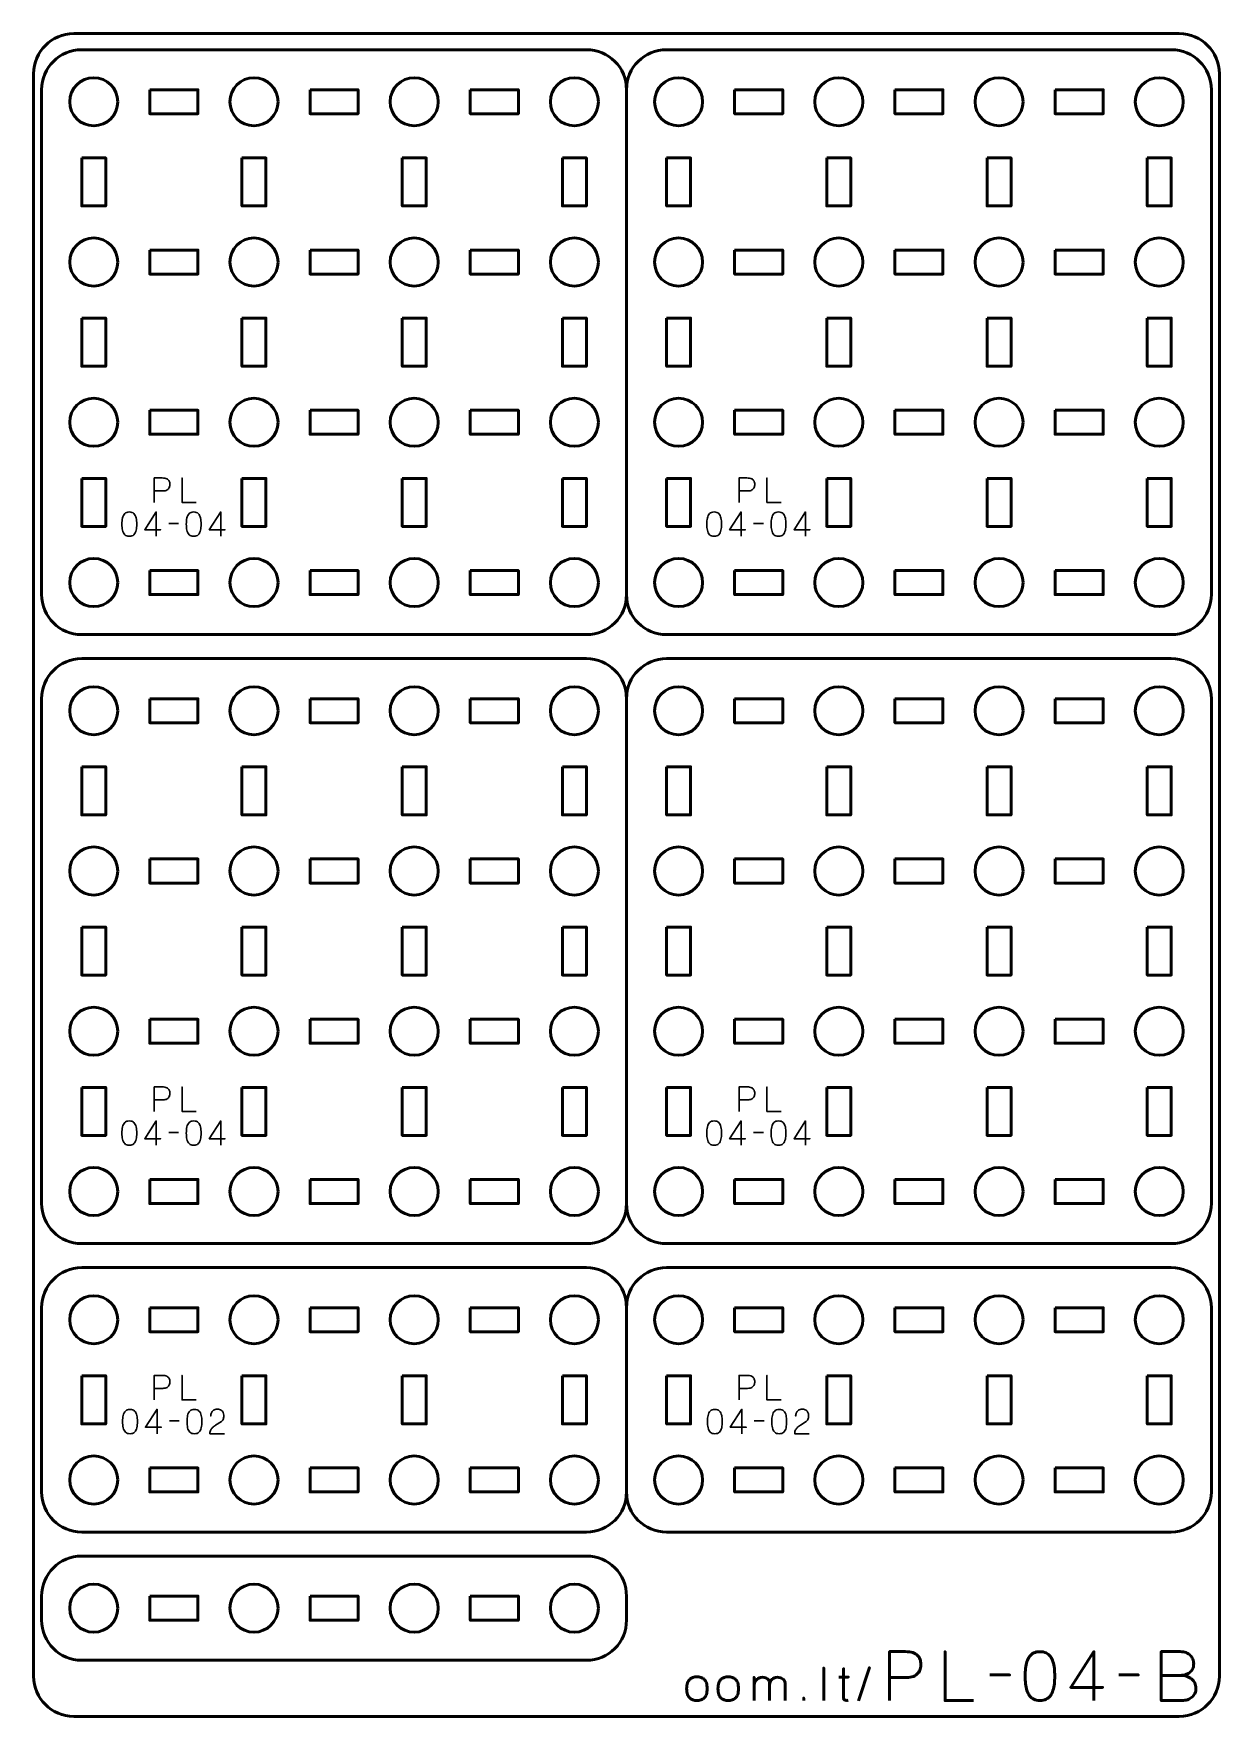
# Model space of a CAD drawing. Header units: centimetres. Extents: x -17.9 to -3.1, y -25.3 to -4.3.
import ezdxf

# ---------------------------------------------------------------- set-up
doc = ezdxf.new("R2010")
doc.units = ezdxf.units.CM
doc.header["$MEASUREMENT"] = 0
doc.layers.add('Layer 1', color=7, linetype='Continuous')

msp = doc.modelspace()

# ---------------------------------------------------------------- linework, layer by layer
at = {"layer": 'Layer 1', "color": 22, "lineweight": 53}
msp.add_open_spline([(-17.90003, -24.8499), (-17.90003, -24.8499), (-17.90003, -4.84994), (-17.90003, -4.84994), (-17.90003, -4.84994), (-17.90003, -4.57297), (-17.67694, -4.34998), (-17.39994, -4.34998), (-17.39994, -4.34998), (-17.39994, -4.34998), (-3.60007, -4.34998), (-3.60007, -4.34998), (-3.60007, -4.34998), (-3.32293, -4.34998), (-3.09997, -4.57297), (-3.09997, -4.84994), (-3.09997, -4.84994), (-3.09997, -4.84994), (-3.09997, -24.8499), (-3.09997, -24.8499), (-3.09997, -24.8499), (-3.09997, -25.1269), (-3.32293, -25.34999), (-3.60007, -25.34999), (-3.60007, -25.34999), (-3.60007, -25.34999), (-17.39994, -25.34999), (-17.39994, -25.34999), (-17.39994, -25.34999), (-17.67694, -25.34999), (-17.90003, -25.1269), (-17.90003, -24.8499)], degree=3, knots=[0, 0, 0, 0, 0.125, 0.125, 0.125, 0.125, 0.25, 0.25, 0.25, 0.25, 0.375, 0.375, 0.375, 0.375, 0.5, 0.5, 0.5, 0.5, 0.625, 0.625, 0.625, 0.625, 0.75, 0.75, 0.75, 0.75, 0.875, 0.875, 0.875, 0.875, 1, 1, 1, 1], dxfattribs=at)
at = {"layer": 'Layer 1', "color": 2, "lineweight": 53}
for points, knots in [([(-10.49999, -11.35005), (-10.49999, -11.62702), (-10.72298, -11.85001), (-10.99995, -11.85001), (-10.99995, -11.85001), (-10.99995, -11.85001), (-17.29992, -11.85001), (-17.29992, -11.85001), (-17.29992, -11.85001), (-17.57692, -11.85001), (-17.80001, -11.62702), (-17.80001, -11.35005), (-17.80001, -11.35005), (-17.80001, -11.35005), (-17.80001, -5.05008), (-17.80001, -5.05008), (-17.80001, -5.05008), (-17.80001, -4.77308), (-17.57692, -4.54999), (-17.29992, -4.54999), (-17.29992, -4.54999), (-17.29992, -4.54999), (-10.99995, -4.54999), (-10.99995, -4.54999), (-10.99995, -4.54999), (-10.72298, -4.54999), (-10.49999, -4.77308), (-10.49999, -5.05008)], [0, 0, 0, 0, 0.14285714, 0.14285714, 0.14285714, 0.14285714, 0.28571429, 0.28571429, 0.28571429, 0.28571429, 0.42857143, 0.42857143, 0.42857143, 0.42857143, 0.57142857, 0.57142857, 0.57142857, 0.57142857, 0.71428571, 0.71428571, 0.71428571, 0.71428571, 0.85714286, 0.85714286, 0.85714286, 0.85714286, 1, 1, 1, 1]), ([(-9.99992, -4.54999), (-9.99992, -4.54999), (-3.69995, -4.54999), (-3.69995, -4.54999), (-3.69995, -4.54999), (-3.42298, -4.54999), (-3.19999, -4.77308), (-3.19999, -5.05008), (-3.19999, -5.05008), (-3.19999, -5.05008), (-3.19999, -11.35005), (-3.19999, -11.35005), (-3.19999, -11.35005), (-3.19999, -11.62702), (-3.42298, -11.85001), (-3.69995, -11.85001), (-3.69995, -11.85001), (-3.69995, -11.85001), (-9.99992, -11.85001), (-9.99992, -11.85001), (-9.99992, -11.85001), (-10.27692, -11.85001), (-10.50001, -11.62702), (-10.50001, -11.35005), (-10.50001, -11.35005), (-10.50001, -11.35005), (-10.50001, -5.05008), (-10.50001, -5.05008), (-10.50001, -5.05008), (-10.50001, -4.77308), (-10.27692, -4.54999), (-9.99992, -4.54999)], [0, 0, 0, 0, 0.125, 0.125, 0.125, 0.125, 0.25, 0.25, 0.25, 0.25, 0.375, 0.375, 0.375, 0.375, 0.5, 0.5, 0.5, 0.5, 0.625, 0.625, 0.625, 0.625, 0.75, 0.75, 0.75, 0.75, 0.875, 0.875, 0.875, 0.875, 1, 1, 1, 1]), ([(-10.49999, -18.95005), (-10.49999, -19.22702), (-10.72298, -19.45001), (-10.99995, -19.45001), (-10.99995, -19.45001), (-10.99995, -19.45001), (-17.29992, -19.45001), (-17.29992, -19.45001), (-17.29992, -19.45001), (-17.57692, -19.45001), (-17.80001, -19.22702), (-17.80001, -18.95005), (-17.80001, -18.95005), (-17.80001, -18.95005), (-17.80001, -12.65008), (-17.80001, -12.65008), (-17.80001, -12.65008), (-17.80001, -12.37308), (-17.57692, -12.14999), (-17.29992, -12.14999), (-17.29992, -12.14999), (-17.29992, -12.14999), (-10.99995, -12.14999), (-10.99995, -12.14999), (-10.99995, -12.14999), (-10.72298, -12.14999), (-10.49999, -12.37308), (-10.49999, -12.65008)], [0, 0, 0, 0, 0.14285714, 0.14285714, 0.14285714, 0.14285714, 0.28571429, 0.28571429, 0.28571429, 0.28571429, 0.42857143, 0.42857143, 0.42857143, 0.42857143, 0.57142857, 0.57142857, 0.57142857, 0.57142857, 0.71428571, 0.71428571, 0.71428571, 0.71428571, 0.85714286, 0.85714286, 0.85714286, 0.85714286, 1, 1, 1, 1]), ([(-9.99992, -12.14999), (-9.99992, -12.14999), (-3.69995, -12.14999), (-3.69995, -12.14999), (-3.69995, -12.14999), (-3.42298, -12.14999), (-3.19999, -12.37308), (-3.19999, -12.65008), (-3.19999, -12.65008), (-3.19999, -12.65008), (-3.19999, -18.95005), (-3.19999, -18.95005), (-3.19999, -18.95005), (-3.19999, -19.22702), (-3.42298, -19.45001), (-3.69995, -19.45001), (-3.69995, -19.45001), (-3.69995, -19.45001), (-9.99992, -19.45001), (-9.99992, -19.45001), (-9.99992, -19.45001), (-10.27692, -19.45001), (-10.50001, -19.22702), (-10.50001, -18.95005), (-10.50001, -18.95005), (-10.50001, -18.95005), (-10.50001, -12.65008), (-10.50001, -12.65008), (-10.50001, -12.65008), (-10.50001, -12.37308), (-10.27692, -12.14999), (-9.99992, -12.14999)], [0, 0, 0, 0, 0.125, 0.125, 0.125, 0.125, 0.25, 0.25, 0.25, 0.25, 0.375, 0.375, 0.375, 0.375, 0.5, 0.5, 0.5, 0.5, 0.625, 0.625, 0.625, 0.625, 0.75, 0.75, 0.75, 0.75, 0.875, 0.875, 0.875, 0.875, 1, 1, 1, 1]), ([(-17.80001, -22.55004), (-17.80001, -22.82705), (-17.57692, -23.05), (-17.29992, -23.05), (-17.29992, -23.05), (-17.29992, -23.05), (-10.99996, -23.05), (-10.99996, -23.05), (-10.99996, -23.05), (-10.72299, -23.05), (-10.5, -22.82705), (-10.5, -22.55004), (-10.5, -22.55004), (-10.5, -22.55004), (-10.5, -20.25012), (-10.5, -20.25012), (-10.5, -20.25012), (-10.5, -19.97312), (-10.72299, -19.75002), (-10.99996, -19.75002), (-10.99996, -19.75002), (-10.99996, -19.75002), (-17.29992, -19.75002), (-17.29992, -19.75002), (-17.29992, -19.75002), (-17.57692, -19.75002), (-17.80001, -19.97312), (-17.80001, -20.25012), (-17.80001, -20.25012), (-17.80001, -20.25012), (-17.80001, -22.55004), (-17.80001, -22.55004)], [0, 0, 0, 0, 0.125, 0.125, 0.125, 0.125, 0.25, 0.25, 0.25, 0.25, 0.375, 0.375, 0.375, 0.375, 0.5, 0.5, 0.5, 0.5, 0.625, 0.625, 0.625, 0.625, 0.75, 0.75, 0.75, 0.75, 0.875, 0.875, 0.875, 0.875, 1, 1, 1, 1]), ([(-10.50001, -20.25012), (-10.50001, -19.97312), (-10.27692, -19.75002), (-9.99992, -19.75002), (-9.99992, -19.75002), (-9.99992, -19.75002), (-3.69996, -19.75002), (-3.69996, -19.75002), (-3.69996, -19.75002), (-3.42299, -19.75002), (-3.2, -19.97312), (-3.2, -20.25012), (-3.2, -20.25012), (-3.2, -20.25012), (-3.2, -22.55004), (-3.2, -22.55004), (-3.2, -22.55004), (-3.2, -22.82705), (-3.42299, -23.05), (-3.69996, -23.05), (-3.69996, -23.05), (-3.69996, -23.05), (-9.99992, -23.05), (-9.99992, -23.05), (-9.99992, -23.05), (-10.27692, -23.05), (-10.50001, -22.82705), (-10.50001, -22.55004)], [0, 0, 0, 0, 0.14285714, 0.14285714, 0.14285714, 0.14285714, 0.28571429, 0.28571429, 0.28571429, 0.28571429, 0.42857143, 0.42857143, 0.42857143, 0.42857143, 0.57142857, 0.57142857, 0.57142857, 0.57142857, 0.71428571, 0.71428571, 0.71428571, 0.71428571, 0.85714286, 0.85714286, 0.85714286, 0.85714286, 1, 1, 1, 1]), ([(-17.29992, -23.35), (-17.29992, -23.35), (-10.99995, -23.35), (-10.99995, -23.35), (-10.99995, -23.35), (-10.72298, -23.35), (-10.49999, -23.57309), (-10.49999, -23.85009), (-10.49999, -23.85009), (-10.49999, -23.85009), (-10.49999, -24.1501), (-10.49999, -24.1501), (-10.49999, -24.1501), (-10.49999, -24.42706), (-10.72298, -24.65002), (-10.99995, -24.65002), (-10.99995, -24.65002), (-10.99995, -24.65002), (-17.29992, -24.65002), (-17.29992, -24.65002), (-17.29992, -24.65002), (-17.57692, -24.65002), (-17.80001, -24.42706), (-17.80001, -24.1501), (-17.80001, -24.1501), (-17.80001, -24.1501), (-17.80001, -23.85009), (-17.80001, -23.85009), (-17.80001, -23.85009), (-17.80001, -23.57309), (-17.57692, -23.35), (-17.29992, -23.35)], [0, 0, 0, 0, 0.125, 0.125, 0.125, 0.125, 0.25, 0.25, 0.25, 0.25, 0.375, 0.375, 0.375, 0.375, 0.5, 0.5, 0.5, 0.5, 0.625, 0.625, 0.625, 0.625, 0.75, 0.75, 0.75, 0.75, 0.875, 0.875, 0.875, 0.875, 1, 1, 1, 1])]:
    msp.add_open_spline(points, degree=3, knots=knots, dxfattribs=at)
at = {"layer": 'Layer 1', "lineweight": 53}
for points in [[(-16.84998, -5.20002), (-16.84998, -5.36579), (-16.98421, -5.50002), (-17.14999, -5.50002), (-17.14999, -5.50002), (-17.31565, -5.50002), (-17.44999, -5.36579), (-17.44999, -5.20002), (-17.44999, -5.20002), (-17.44999, -5.03435), (-17.31565, -4.90001), (-17.14999, -4.90001), (-17.14999, -4.90001), (-16.98421, -4.90001), (-16.84998, -5.03435), (-16.84998, -5.20002)], [(-14.84991, -5.20002), (-14.84991, -5.36579), (-14.98428, -5.50002), (-15.14991, -5.50002), (-15.14991, -5.50002), (-15.31568, -5.50002), (-15.44991, -5.36579), (-15.44991, -5.20002), (-15.44991, -5.20002), (-15.44991, -5.03435), (-15.31568, -4.90001), (-15.14991, -4.90001), (-15.14991, -4.90001), (-14.98428, -4.90001), (-14.84991, -5.03435), (-14.84991, -5.20002)], [(-12.84999, -5.20002), (-12.84999, -5.36579), (-12.98432, -5.50002), (-13.14999, -5.50002), (-13.14999, -5.50002), (-13.31562, -5.50002), (-13.44999, -5.36579), (-13.44999, -5.20002), (-13.44999, -5.20002), (-13.44999, -5.03435), (-13.31562, -4.90001), (-13.14999, -4.90001), (-13.14999, -4.90001), (-12.98432, -4.90001), (-12.84999, -5.03435), (-12.84999, -5.20002)], [(-10.85002, -5.20002), (-10.85002, -5.36579), (-10.98425, -5.50002), (-11.15002, -5.50002), (-11.15002, -5.50002), (-11.31569, -5.50002), (-11.45002, -5.36579), (-11.45002, -5.20002), (-11.45002, -5.20002), (-11.45002, -5.03435), (-11.31569, -4.90001), (-11.15002, -4.90001), (-11.15002, -4.90001), (-10.98425, -4.90001), (-10.85002, -5.03435), (-10.85002, -5.20002)], [(-9.54998, -5.20002), (-9.54998, -5.36579), (-9.68421, -5.50002), (-9.84999, -5.50002), (-9.84999, -5.50002), (-10.01565, -5.50002), (-10.14999, -5.36579), (-10.14999, -5.20002), (-10.14999, -5.20002), (-10.14999, -5.03435), (-10.01565, -4.90001), (-9.84999, -4.90001), (-9.84999, -4.90001), (-9.68421, -4.90001), (-9.54998, -5.03435), (-9.54998, -5.20002)], [(-7.54991, -5.20002), (-7.54991, -5.36579), (-7.68428, -5.50002), (-7.84991, -5.50002), (-7.84991, -5.50002), (-8.01568, -5.50002), (-8.14991, -5.36579), (-8.14991, -5.20002), (-8.14991, -5.20002), (-8.14991, -5.03435), (-8.01568, -4.90001), (-7.84991, -4.90001), (-7.84991, -4.90001), (-7.68428, -4.90001), (-7.54991, -5.03435), (-7.54991, -5.20002)], [(-5.54999, -5.20002), (-5.54999, -5.36579), (-5.68432, -5.50002), (-5.84999, -5.50002), (-5.84999, -5.50002), (-6.01562, -5.50002), (-6.14999, -5.36579), (-6.14999, -5.20002), (-6.14999, -5.20002), (-6.14999, -5.03435), (-6.01562, -4.90001), (-5.84999, -4.90001), (-5.84999, -4.90001), (-5.68432, -4.90001), (-5.54999, -5.03435), (-5.54999, -5.20002)], [(-3.55002, -5.20002), (-3.55002, -5.36579), (-3.68425, -5.50002), (-3.85002, -5.50002), (-3.85002, -5.50002), (-4.01569, -5.50002), (-4.15002, -5.36579), (-4.15002, -5.20002), (-4.15002, -5.20002), (-4.15002, -5.03435), (-4.01569, -4.90001), (-3.85002, -4.90001), (-3.85002, -4.90001), (-3.68425, -4.90001), (-3.55002, -5.03435), (-3.55002, -5.20002)], [(-16.44997, -5.05008), (-16.44997, -5.05008), (-15.84996, -5.05008), (-15.84996, -5.05008), (-15.84996, -5.05008), (-15.84996, -5.05008), (-15.84996, -5.35009), (-15.84996, -5.35009), (-15.84996, -5.35009), (-15.84996, -5.35009), (-16.44997, -5.35009), (-16.44997, -5.35009), (-16.44997, -5.35009), (-16.44997, -5.35009), (-16.44997, -5.05008), (-16.44997, -5.05008)], [(-14.45, -5.05008), (-14.45, -5.05008), (-13.85001, -5.05008), (-13.85001, -5.05008), (-13.85001, -5.05008), (-13.85001, -5.05008), (-13.85001, -5.35009), (-13.85001, -5.35009), (-13.85001, -5.35009), (-13.85001, -5.35009), (-14.45, -5.35009), (-14.45, -5.35009), (-14.45, -5.35009), (-14.45, -5.35009), (-14.45, -5.05008), (-14.45, -5.05008)], [(-12.44994, -5.05008), (-12.44994, -5.05008), (-11.84993, -5.05008), (-11.84993, -5.05008), (-11.84993, -5.05008), (-11.84993, -5.05008), (-11.84993, -5.35009), (-11.84993, -5.35009), (-11.84993, -5.35009), (-11.84993, -5.35009), (-12.44994, -5.35009), (-12.44994, -5.35009), (-12.44994, -5.35009), (-12.44994, -5.35009), (-12.44994, -5.05008), (-12.44994, -5.05008)], [(-9.14997, -5.05008), (-9.14997, -5.05008), (-8.54996, -5.05008), (-8.54996, -5.05008), (-8.54996, -5.05008), (-8.54996, -5.05008), (-8.54996, -5.35009), (-8.54996, -5.35009), (-8.54996, -5.35009), (-8.54996, -5.35009), (-9.14997, -5.35009), (-9.14997, -5.35009), (-9.14997, -5.35009), (-9.14997, -5.35009), (-9.14997, -5.05008), (-9.14997, -5.05008)], [(-7.15, -5.05008), (-7.15, -5.05008), (-6.55001, -5.05008), (-6.55001, -5.05008), (-6.55001, -5.05008), (-6.55001, -5.05008), (-6.55001, -5.35009), (-6.55001, -5.35009), (-6.55001, -5.35009), (-6.55001, -5.35009), (-7.15, -5.35009), (-7.15, -5.35009), (-7.15, -5.35009), (-7.15, -5.35009), (-7.15, -5.05008), (-7.15, -5.05008)], [(-5.14994, -5.05008), (-5.14994, -5.05008), (-4.54993, -5.05008), (-4.54993, -5.05008), (-4.54993, -5.05008), (-4.54993, -5.05008), (-4.54993, -5.35009), (-4.54993, -5.35009), (-4.54993, -5.35009), (-4.54993, -5.35009), (-5.14994, -5.35009), (-5.14994, -5.35009), (-5.14994, -5.35009), (-5.14994, -5.35009), (-5.14994, -5.05008), (-5.14994, -5.05008)], [(-17.29992, -5.90003), (-17.29992, -5.90003), (-16.99991, -5.90003), (-16.99991, -5.90003), (-16.99991, -5.90003), (-16.99991, -5.90003), (-16.99991, -6.50004), (-16.99991, -6.50004), (-16.99991, -6.50004), (-16.99991, -6.50004), (-17.29992, -6.50004), (-17.29992, -6.50004), (-17.29992, -6.50004), (-17.29992, -6.50004), (-17.29992, -5.90003), (-17.29992, -5.90003)], [(-15.29998, -5.90003), (-15.29998, -5.90003), (-14.99998, -5.90003), (-14.99998, -5.90003), (-14.99998, -5.90003), (-14.99998, -5.90003), (-14.99998, -6.50004), (-14.99998, -6.50004), (-14.99998, -6.50004), (-14.99998, -6.50004), (-15.29998, -6.50004), (-15.29998, -6.50004), (-15.29998, -6.50004), (-15.29998, -6.50004), (-15.29998, -5.90003), (-15.29998, -5.90003)], [(-13.30006, -5.90003), (-13.30006, -5.90003), (-13.00006, -5.90003), (-13.00006, -5.90003), (-13.00006, -5.90003), (-13.00006, -5.90003), (-13.00006, -6.50004), (-13.00006, -6.50004), (-13.00006, -6.50004), (-13.00006, -6.50004), (-13.30006, -6.50004), (-13.30006, -6.50004), (-13.30006, -6.50004), (-13.30006, -6.50004), (-13.30006, -5.90003), (-13.30006, -5.90003)], [(-11.29995, -5.90003), (-11.29995, -5.90003), (-10.99995, -5.90003), (-10.99995, -5.90003), (-10.99995, -5.90003), (-10.99995, -5.90003), (-10.99995, -6.50004), (-10.99995, -6.50004), (-10.99995, -6.50004), (-10.99995, -6.50004), (-11.29995, -6.50004), (-11.29995, -6.50004), (-11.29995, -6.50004), (-11.29995, -6.50004), (-11.29995, -5.90003), (-11.29995, -5.90003)], [(-9.99992, -5.90003), (-9.99992, -5.90003), (-9.69991, -5.90003), (-9.69991, -5.90003), (-9.69991, -5.90003), (-9.69991, -5.90003), (-9.69991, -6.50004), (-9.69991, -6.50004), (-9.69991, -6.50004), (-9.69991, -6.50004), (-9.99992, -6.50004), (-9.99992, -6.50004), (-9.99992, -6.50004), (-9.99992, -6.50004), (-9.99992, -5.90003), (-9.99992, -5.90003)], [(-7.99998, -5.90003), (-7.99998, -5.90003), (-7.69998, -5.90003), (-7.69998, -5.90003), (-7.69998, -5.90003), (-7.69998, -5.90003), (-7.69998, -6.50004), (-7.69998, -6.50004), (-7.69998, -6.50004), (-7.69998, -6.50004), (-7.99998, -6.50004), (-7.99998, -6.50004), (-7.99998, -6.50004), (-7.99998, -6.50004), (-7.99998, -5.90003), (-7.99998, -5.90003)], [(-6.00006, -5.90003), (-6.00006, -5.90003), (-5.70006, -5.90003), (-5.70006, -5.90003), (-5.70006, -5.90003), (-5.70006, -5.90003), (-5.70006, -6.50004), (-5.70006, -6.50004), (-5.70006, -6.50004), (-5.70006, -6.50004), (-6.00006, -6.50004), (-6.00006, -6.50004), (-6.00006, -6.50004), (-6.00006, -6.50004), (-6.00006, -5.90003), (-6.00006, -5.90003)], [(-3.99995, -5.90003), (-3.99995, -5.90003), (-3.69995, -5.90003), (-3.69995, -5.90003), (-3.69995, -5.90003), (-3.69995, -5.90003), (-3.69995, -6.50004), (-3.69995, -6.50004), (-3.69995, -6.50004), (-3.69995, -6.50004), (-3.99995, -6.50004), (-3.99995, -6.50004), (-3.99995, -6.50004), (-3.99995, -6.50004), (-3.99995, -5.90003), (-3.99995, -5.90003)], [(-16.84998, -7.20009), (-16.84998, -7.36572), (-16.98421, -7.50009), (-17.14999, -7.50009), (-17.14999, -7.50009), (-17.31565, -7.50009), (-17.44999, -7.36572), (-17.44999, -7.20009), (-17.44999, -7.20009), (-17.44999, -7.03432), (-17.31565, -6.90009), (-17.14999, -6.90009), (-17.14999, -6.90009), (-16.98421, -6.90009), (-16.84998, -7.03432), (-16.84998, -7.20009)], [(-14.84991, -7.20009), (-14.84991, -7.36572), (-14.98428, -7.50009), (-15.14991, -7.50009), (-15.14991, -7.50009), (-15.31568, -7.50009), (-15.44991, -7.36572), (-15.44991, -7.20009), (-15.44991, -7.20009), (-15.44991, -7.03432), (-15.31568, -6.90009), (-15.14991, -6.90009), (-15.14991, -6.90009), (-14.98428, -6.90009), (-14.84991, -7.03432), (-14.84991, -7.20009)], [(-12.84999, -7.20009), (-12.84999, -7.36572), (-12.98432, -7.50009), (-13.14999, -7.50009), (-13.14999, -7.50009), (-13.31562, -7.50009), (-13.44999, -7.36572), (-13.44999, -7.20009), (-13.44999, -7.20009), (-13.44999, -7.03432), (-13.31562, -6.90009), (-13.14999, -6.90009), (-13.14999, -6.90009), (-12.98432, -6.90009), (-12.84999, -7.03432), (-12.84999, -7.20009)], [(-10.85002, -7.20009), (-10.85002, -7.36572), (-10.98425, -7.50009), (-11.15002, -7.50009), (-11.15002, -7.50009), (-11.31569, -7.50009), (-11.45002, -7.36572), (-11.45002, -7.20009), (-11.45002, -7.20009), (-11.45002, -7.03432), (-11.31569, -6.90009), (-11.15002, -6.90009), (-11.15002, -6.90009), (-10.98425, -6.90009), (-10.85002, -7.03432), (-10.85002, -7.20009)], [(-9.54998, -7.20009), (-9.54998, -7.36572), (-9.68421, -7.50009), (-9.84999, -7.50009), (-9.84999, -7.50009), (-10.01565, -7.50009), (-10.14999, -7.36572), (-10.14999, -7.20009), (-10.14999, -7.20009), (-10.14999, -7.03432), (-10.01565, -6.90009), (-9.84999, -6.90009), (-9.84999, -6.90009), (-9.68421, -6.90009), (-9.54998, -7.03432), (-9.54998, -7.20009)], [(-7.54991, -7.20009), (-7.54991, -7.36572), (-7.68428, -7.50009), (-7.84991, -7.50009), (-7.84991, -7.50009), (-8.01568, -7.50009), (-8.14991, -7.36572), (-8.14991, -7.20009), (-8.14991, -7.20009), (-8.14991, -7.03432), (-8.01568, -6.90009), (-7.84991, -6.90009), (-7.84991, -6.90009), (-7.68428, -6.90009), (-7.54991, -7.03432), (-7.54991, -7.20009)], [(-5.54999, -7.20009), (-5.54999, -7.36572), (-5.68432, -7.50009), (-5.84999, -7.50009), (-5.84999, -7.50009), (-6.01562, -7.50009), (-6.14999, -7.36572), (-6.14999, -7.20009), (-6.14999, -7.20009), (-6.14999, -7.03432), (-6.01562, -6.90009), (-5.84999, -6.90009), (-5.84999, -6.90009), (-5.68432, -6.90009), (-5.54999, -7.03432), (-5.54999, -7.20009)], [(-3.55002, -7.20009), (-3.55002, -7.36572), (-3.68425, -7.50009), (-3.85002, -7.50009), (-3.85002, -7.50009), (-4.01569, -7.50009), (-4.15002, -7.36572), (-4.15002, -7.20009), (-4.15002, -7.20009), (-4.15002, -7.03432), (-4.01569, -6.90009), (-3.85002, -6.90009), (-3.85002, -6.90009), (-3.68425, -6.90009), (-3.55002, -7.03432), (-3.55002, -7.20009)], [(-16.44997, -7.05002), (-16.44997, -7.05002), (-15.84996, -7.05002), (-15.84996, -7.05002), (-15.84996, -7.05002), (-15.84996, -7.05002), (-15.84996, -7.35002), (-15.84996, -7.35002), (-15.84996, -7.35002), (-15.84996, -7.35002), (-16.44997, -7.35002), (-16.44997, -7.35002), (-16.44997, -7.35002), (-16.44997, -7.35002), (-16.44997, -7.05002), (-16.44997, -7.05002)], [(-14.45, -7.05002), (-14.45, -7.05002), (-13.85001, -7.05002), (-13.85001, -7.05002), (-13.85001, -7.05002), (-13.85001, -7.05002), (-13.85001, -7.35002), (-13.85001, -7.35002), (-13.85001, -7.35002), (-13.85001, -7.35002), (-14.45, -7.35002), (-14.45, -7.35002), (-14.45, -7.35002), (-14.45, -7.35002), (-14.45, -7.05002), (-14.45, -7.05002)], [(-12.44994, -7.05002), (-12.44994, -7.05002), (-11.84993, -7.05002), (-11.84993, -7.05002), (-11.84993, -7.05002), (-11.84993, -7.05002), (-11.84993, -7.35002), (-11.84993, -7.35002), (-11.84993, -7.35002), (-11.84993, -7.35002), (-12.44994, -7.35002), (-12.44994, -7.35002), (-12.44994, -7.35002), (-12.44994, -7.35002), (-12.44994, -7.05002), (-12.44994, -7.05002)], [(-9.14997, -7.05002), (-9.14997, -7.05002), (-8.54996, -7.05002), (-8.54996, -7.05002), (-8.54996, -7.05002), (-8.54996, -7.05002), (-8.54996, -7.35002), (-8.54996, -7.35002), (-8.54996, -7.35002), (-8.54996, -7.35002), (-9.14997, -7.35002), (-9.14997, -7.35002), (-9.14997, -7.35002), (-9.14997, -7.35002), (-9.14997, -7.05002), (-9.14997, -7.05002)], [(-7.15, -7.05002), (-7.15, -7.05002), (-6.55001, -7.05002), (-6.55001, -7.05002), (-6.55001, -7.05002), (-6.55001, -7.05002), (-6.55001, -7.35002), (-6.55001, -7.35002), (-6.55001, -7.35002), (-6.55001, -7.35002), (-7.15, -7.35002), (-7.15, -7.35002), (-7.15, -7.35002), (-7.15, -7.35002), (-7.15, -7.05002), (-7.15, -7.05002)], [(-5.14994, -7.05002), (-5.14994, -7.05002), (-4.54993, -7.05002), (-4.54993, -7.05002), (-4.54993, -7.05002), (-4.54993, -7.05002), (-4.54993, -7.35002), (-4.54993, -7.35002), (-4.54993, -7.35002), (-4.54993, -7.35002), (-5.14994, -7.35002), (-5.14994, -7.35002), (-5.14994, -7.35002), (-5.14994, -7.35002), (-5.14994, -7.05002), (-5.14994, -7.05002)], [(-17.29992, -7.9), (-17.29992, -7.9), (-16.99991, -7.9), (-16.99991, -7.9), (-16.99991, -7.9), (-16.99991, -7.9), (-16.99991, -8.49999), (-16.99991, -8.49999), (-16.99991, -8.49999), (-16.99991, -8.49999), (-17.29992, -8.49999), (-17.29992, -8.49999), (-17.29992, -8.49999), (-17.29992, -8.49999), (-17.29992, -7.9), (-17.29992, -7.9)], [(-15.29998, -7.9), (-15.29998, -7.9), (-14.99998, -7.9), (-14.99998, -7.9), (-14.99998, -7.9), (-14.99998, -7.9), (-14.99998, -8.49999), (-14.99998, -8.49999), (-14.99998, -8.49999), (-14.99998, -8.49999), (-15.29998, -8.49999), (-15.29998, -8.49999), (-15.29998, -8.49999), (-15.29998, -8.49999), (-15.29998, -7.9), (-15.29998, -7.9)], [(-13.30006, -7.9), (-13.30006, -7.9), (-13.00006, -7.9), (-13.00006, -7.9), (-13.00006, -7.9), (-13.00006, -7.9), (-13.00006, -8.49999), (-13.00006, -8.49999), (-13.00006, -8.49999), (-13.00006, -8.49999), (-13.30006, -8.49999), (-13.30006, -8.49999), (-13.30006, -8.49999), (-13.30006, -8.49999), (-13.30006, -7.9), (-13.30006, -7.9)], [(-11.29995, -7.9), (-11.29995, -7.9), (-10.99995, -7.9), (-10.99995, -7.9), (-10.99995, -7.9), (-10.99995, -7.9), (-10.99995, -8.49999), (-10.99995, -8.49999), (-10.99995, -8.49999), (-10.99995, -8.49999), (-11.29995, -8.49999), (-11.29995, -8.49999), (-11.29995, -8.49999), (-11.29995, -8.49999), (-11.29995, -7.9), (-11.29995, -7.9)], [(-9.99992, -7.9), (-9.99992, -7.9), (-9.69991, -7.9), (-9.69991, -7.9), (-9.69991, -7.9), (-9.69991, -7.9), (-9.69991, -8.49999), (-9.69991, -8.49999), (-9.69991, -8.49999), (-9.69991, -8.49999), (-9.99992, -8.49999), (-9.99992, -8.49999), (-9.99992, -8.49999), (-9.99992, -8.49999), (-9.99992, -7.9), (-9.99992, -7.9)], [(-7.99998, -7.9), (-7.99998, -7.9), (-7.69998, -7.9), (-7.69998, -7.9), (-7.69998, -7.9), (-7.69998, -7.9), (-7.69998, -8.49999), (-7.69998, -8.49999), (-7.69998, -8.49999), (-7.69998, -8.49999), (-7.99998, -8.49999), (-7.99998, -8.49999), (-7.99998, -8.49999), (-7.99998, -8.49999), (-7.99998, -7.9), (-7.99998, -7.9)], [(-6.00006, -7.9), (-6.00006, -7.9), (-5.70006, -7.9), (-5.70006, -7.9), (-5.70006, -7.9), (-5.70006, -7.9), (-5.70006, -8.49999), (-5.70006, -8.49999), (-5.70006, -8.49999), (-5.70006, -8.49999), (-6.00006, -8.49999), (-6.00006, -8.49999), (-6.00006, -8.49999), (-6.00006, -8.49999), (-6.00006, -7.9), (-6.00006, -7.9)], [(-3.99995, -7.9), (-3.99995, -7.9), (-3.69995, -7.9), (-3.69995, -7.9), (-3.69995, -7.9), (-3.69995, -7.9), (-3.69995, -8.49999), (-3.69995, -8.49999), (-3.69995, -8.49999), (-3.69995, -8.49999), (-3.99995, -8.49999), (-3.99995, -8.49999), (-3.99995, -8.49999), (-3.99995, -8.49999), (-3.99995, -7.9), (-3.99995, -7.9)], [(-16.84998, -9.20001), (-16.84998, -9.36568), (-16.98421, -9.50001), (-17.14999, -9.50001), (-17.14999, -9.50001), (-17.31565, -9.50001), (-17.44999, -9.36568), (-17.44999, -9.20001), (-17.44999, -9.20001), (-17.44999, -9.03438), (-17.31565, -8.90001), (-17.14999, -8.90001), (-17.14999, -8.90001), (-16.98421, -8.90001), (-16.84998, -9.03438), (-16.84998, -9.20001)], [(-14.84991, -9.20001), (-14.84991, -9.36568), (-14.98428, -9.50001), (-15.14991, -9.50001), (-15.14991, -9.50001), (-15.31568, -9.50001), (-15.44991, -9.36568), (-15.44991, -9.20001), (-15.44991, -9.20001), (-15.44991, -9.03438), (-15.31568, -8.90001), (-15.14991, -8.90001), (-15.14991, -8.90001), (-14.98428, -8.90001), (-14.84991, -9.03438), (-14.84991, -9.20001)], [(-12.84999, -9.20001), (-12.84999, -9.36568), (-12.98432, -9.50001), (-13.14999, -9.50001), (-13.14999, -9.50001), (-13.31562, -9.50001), (-13.44999, -9.36568), (-13.44999, -9.20001), (-13.44999, -9.20001), (-13.44999, -9.03438), (-13.31562, -8.90001), (-13.14999, -8.90001), (-13.14999, -8.90001), (-12.98432, -8.90001), (-12.84999, -9.03438), (-12.84999, -9.20001)], [(-10.85002, -9.20001), (-10.85002, -9.36568), (-10.98425, -9.50001), (-11.15002, -9.50001), (-11.15002, -9.50001), (-11.31569, -9.50001), (-11.45002, -9.36568), (-11.45002, -9.20001), (-11.45002, -9.20001), (-11.45002, -9.03438), (-11.31569, -8.90001), (-11.15002, -8.90001), (-11.15002, -8.90001), (-10.98425, -8.90001), (-10.85002, -9.03438), (-10.85002, -9.20001)], [(-9.54998, -9.20001), (-9.54998, -9.36568), (-9.68421, -9.50001), (-9.84999, -9.50001), (-9.84999, -9.50001), (-10.01565, -9.50001), (-10.14999, -9.36568), (-10.14999, -9.20001), (-10.14999, -9.20001), (-10.14999, -9.03438), (-10.01565, -8.90001), (-9.84999, -8.90001), (-9.84999, -8.90001), (-9.68421, -8.90001), (-9.54998, -9.03438), (-9.54998, -9.20001)], [(-7.54991, -9.20001), (-7.54991, -9.36568), (-7.68428, -9.50001), (-7.84991, -9.50001), (-7.84991, -9.50001), (-8.01568, -9.50001), (-8.14991, -9.36568), (-8.14991, -9.20001), (-8.14991, -9.20001), (-8.14991, -9.03438), (-8.01568, -8.90001), (-7.84991, -8.90001), (-7.84991, -8.90001), (-7.68428, -8.90001), (-7.54991, -9.03438), (-7.54991, -9.20001)], [(-5.54999, -9.20001), (-5.54999, -9.36568), (-5.68432, -9.50001), (-5.84999, -9.50001), (-5.84999, -9.50001), (-6.01562, -9.50001), (-6.14999, -9.36568), (-6.14999, -9.20001), (-6.14999, -9.20001), (-6.14999, -9.03438), (-6.01562, -8.90001), (-5.84999, -8.90001), (-5.84999, -8.90001), (-5.68432, -8.90001), (-5.54999, -9.03438), (-5.54999, -9.20001)], [(-3.55002, -9.20001), (-3.55002, -9.36568), (-3.68425, -9.50001), (-3.85002, -9.50001), (-3.85002, -9.50001), (-4.01569, -9.50001), (-4.15002, -9.36568), (-4.15002, -9.20001), (-4.15002, -9.20001), (-4.15002, -9.03438), (-4.01569, -8.90001), (-3.85002, -8.90001), (-3.85002, -8.90001), (-3.68425, -8.90001), (-3.55002, -9.03438), (-3.55002, -9.20001)], [(-16.44997, -9.04994), (-16.44997, -9.04994), (-15.84996, -9.04994), (-15.84996, -9.04994), (-15.84996, -9.04994), (-15.84996, -9.04994), (-15.84996, -9.34994), (-15.84996, -9.34994), (-15.84996, -9.34994), (-15.84996, -9.34994), (-16.44997, -9.34994), (-16.44997, -9.34994), (-16.44997, -9.34994), (-16.44997, -9.34994), (-16.44997, -9.04994), (-16.44997, -9.04994)], [(-14.45, -9.04994), (-14.45, -9.04994), (-13.85001, -9.04994), (-13.85001, -9.04994), (-13.85001, -9.04994), (-13.85001, -9.04994), (-13.85001, -9.34994), (-13.85001, -9.34994), (-13.85001, -9.34994), (-13.85001, -9.34994), (-14.45, -9.34994), (-14.45, -9.34994), (-14.45, -9.34994), (-14.45, -9.34994), (-14.45, -9.04994), (-14.45, -9.04994)], [(-12.44994, -9.04994), (-12.44994, -9.04994), (-11.84993, -9.04994), (-11.84993, -9.04994), (-11.84993, -9.04994), (-11.84993, -9.04994), (-11.84993, -9.34994), (-11.84993, -9.34994), (-11.84993, -9.34994), (-11.84993, -9.34994), (-12.44994, -9.34994), (-12.44994, -9.34994), (-12.44994, -9.34994), (-12.44994, -9.34994), (-12.44994, -9.04994), (-12.44994, -9.04994)], [(-9.14997, -9.04994), (-9.14997, -9.04994), (-8.54996, -9.04994), (-8.54996, -9.04994), (-8.54996, -9.04994), (-8.54996, -9.04994), (-8.54996, -9.34994), (-8.54996, -9.34994), (-8.54996, -9.34994), (-8.54996, -9.34994), (-9.14997, -9.34994), (-9.14997, -9.34994), (-9.14997, -9.34994), (-9.14997, -9.34994), (-9.14997, -9.04994), (-9.14997, -9.04994)], [(-7.15, -9.04994), (-7.15, -9.04994), (-6.55001, -9.04994), (-6.55001, -9.04994), (-6.55001, -9.04994), (-6.55001, -9.04994), (-6.55001, -9.34994), (-6.55001, -9.34994), (-6.55001, -9.34994), (-6.55001, -9.34994), (-7.15, -9.34994), (-7.15, -9.34994), (-7.15, -9.34994), (-7.15, -9.34994), (-7.15, -9.04994), (-7.15, -9.04994)], [(-5.14994, -9.04994), (-5.14994, -9.04994), (-4.54993, -9.04994), (-4.54993, -9.04994), (-4.54993, -9.04994), (-4.54993, -9.04994), (-4.54993, -9.34994), (-4.54993, -9.34994), (-4.54993, -9.34994), (-4.54993, -9.34994), (-5.14994, -9.34994), (-5.14994, -9.34994), (-5.14994, -9.34994), (-5.14994, -9.34994), (-5.14994, -9.04994), (-5.14994, -9.04994)], [(-17.29992, -9.90006), (-17.29992, -9.90006), (-16.99991, -9.90006), (-16.99991, -9.90006), (-16.99991, -9.90006), (-16.99991, -9.90006), (-16.99991, -10.50007), (-16.99991, -10.50007), (-16.99991, -10.50007), (-16.99991, -10.50007), (-17.29992, -10.50007), (-17.29992, -10.50007), (-17.29992, -10.50007), (-17.29992, -10.50007), (-17.29992, -9.90006), (-17.29992, -9.90006)], [(-15.29998, -9.90006), (-15.29998, -9.90006), (-14.99998, -9.90006), (-14.99998, -9.90006), (-14.99998, -9.90006), (-14.99998, -9.90006), (-14.99998, -10.50007), (-14.99998, -10.50007), (-14.99998, -10.50007), (-14.99998, -10.50007), (-15.29998, -10.50007), (-15.29998, -10.50007), (-15.29998, -10.50007), (-15.29998, -10.50007), (-15.29998, -9.90006), (-15.29998, -9.90006)], [(-13.30006, -9.90006), (-13.30006, -9.90006), (-13.00006, -9.90006), (-13.00006, -9.90006), (-13.00006, -9.90006), (-13.00006, -9.90006), (-13.00006, -10.50007), (-13.00006, -10.50007), (-13.00006, -10.50007), (-13.00006, -10.50007), (-13.30006, -10.50007), (-13.30006, -10.50007), (-13.30006, -10.50007), (-13.30006, -10.50007), (-13.30006, -9.90006), (-13.30006, -9.90006)], [(-11.29995, -9.90006), (-11.29995, -9.90006), (-10.99995, -9.90006), (-10.99995, -9.90006), (-10.99995, -9.90006), (-10.99995, -9.90006), (-10.99995, -10.50007), (-10.99995, -10.50007), (-10.99995, -10.50007), (-10.99995, -10.50007), (-11.29995, -10.50007), (-11.29995, -10.50007), (-11.29995, -10.50007), (-11.29995, -10.50007), (-11.29995, -9.90006), (-11.29995, -9.90006)], [(-9.99992, -9.90006), (-9.99992, -9.90006), (-9.69991, -9.90006), (-9.69991, -9.90006), (-9.69991, -9.90006), (-9.69991, -9.90006), (-9.69991, -10.50007), (-9.69991, -10.50007), (-9.69991, -10.50007), (-9.69991, -10.50007), (-9.99992, -10.50007), (-9.99992, -10.50007), (-9.99992, -10.50007), (-9.99992, -10.50007), (-9.99992, -9.90006), (-9.99992, -9.90006)], [(-7.99998, -9.90006), (-7.99998, -9.90006), (-7.69998, -9.90006), (-7.69998, -9.90006), (-7.69998, -9.90006), (-7.69998, -9.90006), (-7.69998, -10.50007), (-7.69998, -10.50007), (-7.69998, -10.50007), (-7.69998, -10.50007), (-7.99998, -10.50007), (-7.99998, -10.50007), (-7.99998, -10.50007), (-7.99998, -10.50007), (-7.99998, -9.90006), (-7.99998, -9.90006)], [(-6.00006, -9.90006), (-6.00006, -9.90006), (-5.70006, -9.90006), (-5.70006, -9.90006), (-5.70006, -9.90006), (-5.70006, -9.90006), (-5.70006, -10.50007), (-5.70006, -10.50007), (-5.70006, -10.50007), (-5.70006, -10.50007), (-6.00006, -10.50007), (-6.00006, -10.50007), (-6.00006, -10.50007), (-6.00006, -10.50007), (-6.00006, -9.90006), (-6.00006, -9.90006)], [(-3.99995, -9.90006), (-3.99995, -9.90006), (-3.69995, -9.90006), (-3.69995, -9.90006), (-3.69995, -9.90006), (-3.69995, -9.90006), (-3.69995, -10.50007), (-3.69995, -10.50007), (-3.69995, -10.50007), (-3.69995, -10.50007), (-3.99995, -10.50007), (-3.99995, -10.50007), (-3.99995, -10.50007), (-3.99995, -10.50007), (-3.99995, -9.90006), (-3.99995, -9.90006)], [(-16.84998, -11.19998), (-16.84998, -11.36575), (-16.98421, -11.49998), (-17.14999, -11.49998), (-17.14999, -11.49998), (-17.31565, -11.49998), (-17.44999, -11.36575), (-17.44999, -11.19998), (-17.44999, -11.19998), (-17.44999, -11.03431), (-17.31565, -10.89998), (-17.14999, -10.89998), (-17.14999, -10.89998), (-16.98421, -10.89998), (-16.84998, -11.03431), (-16.84998, -11.19998)], [(-14.84991, -11.19998), (-14.84991, -11.36575), (-14.98428, -11.49998), (-15.14991, -11.49998), (-15.14991, -11.49998), (-15.31568, -11.49998), (-15.44991, -11.36575), (-15.44991, -11.19998), (-15.44991, -11.19998), (-15.44991, -11.03431), (-15.31568, -10.89998), (-15.14991, -10.89998), (-15.14991, -10.89998), (-14.98428, -10.89998), (-14.84991, -11.03431), (-14.84991, -11.19998)], [(-12.84999, -11.19998), (-12.84999, -11.36575), (-12.98432, -11.49998), (-13.14999, -11.49998), (-13.14999, -11.49998), (-13.31562, -11.49998), (-13.44999, -11.36575), (-13.44999, -11.19998), (-13.44999, -11.19998), (-13.44999, -11.03431), (-13.31562, -10.89998), (-13.14999, -10.89998), (-13.14999, -10.89998), (-12.98432, -10.89998), (-12.84999, -11.03431), (-12.84999, -11.19998)], [(-10.85002, -11.19998), (-10.85002, -11.36575), (-10.98425, -11.49998), (-11.15002, -11.49998), (-11.15002, -11.49998), (-11.31569, -11.49998), (-11.45002, -11.36575), (-11.45002, -11.19998), (-11.45002, -11.19998), (-11.45002, -11.03431), (-11.31569, -10.89998), (-11.15002, -10.89998), (-11.15002, -10.89998), (-10.98425, -10.89998), (-10.85002, -11.03431), (-10.85002, -11.19998)], [(-9.54998, -11.19998), (-9.54998, -11.36575), (-9.68421, -11.49998), (-9.84999, -11.49998), (-9.84999, -11.49998), (-10.01565, -11.49998), (-10.14999, -11.36575), (-10.14999, -11.19998), (-10.14999, -11.19998), (-10.14999, -11.03431), (-10.01565, -10.89998), (-9.84999, -10.89998), (-9.84999, -10.89998), (-9.68421, -10.89998), (-9.54998, -11.03431), (-9.54998, -11.19998)], [(-7.54991, -11.19998), (-7.54991, -11.36575), (-7.68428, -11.49998), (-7.84991, -11.49998), (-7.84991, -11.49998), (-8.01568, -11.49998), (-8.14991, -11.36575), (-8.14991, -11.19998), (-8.14991, -11.19998), (-8.14991, -11.03431), (-8.01568, -10.89998), (-7.84991, -10.89998), (-7.84991, -10.89998), (-7.68428, -10.89998), (-7.54991, -11.03431), (-7.54991, -11.19998)], [(-5.54999, -11.19998), (-5.54999, -11.36575), (-5.68432, -11.49998), (-5.84999, -11.49998), (-5.84999, -11.49998), (-6.01562, -11.49998), (-6.14999, -11.36575), (-6.14999, -11.19998), (-6.14999, -11.19998), (-6.14999, -11.03431), (-6.01562, -10.89998), (-5.84999, -10.89998), (-5.84999, -10.89998), (-5.68432, -10.89998), (-5.54999, -11.03431), (-5.54999, -11.19998)], [(-3.55002, -11.19998), (-3.55002, -11.36575), (-3.68425, -11.49998), (-3.85002, -11.49998), (-3.85002, -11.49998), (-4.01569, -11.49998), (-4.15002, -11.36575), (-4.15002, -11.19998), (-4.15002, -11.19998), (-4.15002, -11.03431), (-4.01569, -10.89998), (-3.85002, -10.89998), (-3.85002, -10.89998), (-3.68425, -10.89998), (-3.55002, -11.03431), (-3.55002, -11.19998)], [(-16.44997, -11.05005), (-16.44997, -11.05005), (-15.84996, -11.05005), (-15.84996, -11.05005), (-15.84996, -11.05005), (-15.84996, -11.05005), (-15.84996, -11.35005), (-15.84996, -11.35005), (-15.84996, -11.35005), (-15.84996, -11.35005), (-16.44997, -11.35005), (-16.44997, -11.35005), (-16.44997, -11.35005), (-16.44997, -11.35005), (-16.44997, -11.05005), (-16.44997, -11.05005)], [(-14.45, -11.05005), (-14.45, -11.05005), (-13.85001, -11.05005), (-13.85001, -11.05005), (-13.85001, -11.05005), (-13.85001, -11.05005), (-13.85001, -11.35005), (-13.85001, -11.35005), (-13.85001, -11.35005), (-13.85001, -11.35005), (-14.45, -11.35005), (-14.45, -11.35005), (-14.45, -11.35005), (-14.45, -11.35005), (-14.45, -11.05005), (-14.45, -11.05005)], [(-12.44994, -11.05005), (-12.44994, -11.05005), (-11.84993, -11.05005), (-11.84993, -11.05005), (-11.84993, -11.05005), (-11.84993, -11.05005), (-11.84993, -11.35005), (-11.84993, -11.35005), (-11.84993, -11.35005), (-11.84993, -11.35005), (-12.44994, -11.35005), (-12.44994, -11.35005), (-12.44994, -11.35005), (-12.44994, -11.35005), (-12.44994, -11.05005), (-12.44994, -11.05005)], [(-9.14997, -11.05005), (-9.14997, -11.05005), (-8.54996, -11.05005), (-8.54996, -11.05005), (-8.54996, -11.05005), (-8.54996, -11.05005), (-8.54996, -11.35005), (-8.54996, -11.35005), (-8.54996, -11.35005), (-8.54996, -11.35005), (-9.14997, -11.35005), (-9.14997, -11.35005), (-9.14997, -11.35005), (-9.14997, -11.35005), (-9.14997, -11.05005), (-9.14997, -11.05005)], [(-7.15, -11.05005), (-7.15, -11.05005), (-6.55001, -11.05005), (-6.55001, -11.05005), (-6.55001, -11.05005), (-6.55001, -11.05005), (-6.55001, -11.35005), (-6.55001, -11.35005), (-6.55001, -11.35005), (-6.55001, -11.35005), (-7.15, -11.35005), (-7.15, -11.35005), (-7.15, -11.35005), (-7.15, -11.35005), (-7.15, -11.05005), (-7.15, -11.05005)], [(-5.14994, -11.05005), (-5.14994, -11.05005), (-4.54993, -11.05005), (-4.54993, -11.05005), (-4.54993, -11.05005), (-4.54993, -11.05005), (-4.54993, -11.35005), (-4.54993, -11.35005), (-4.54993, -11.35005), (-4.54993, -11.35005), (-5.14994, -11.35005), (-5.14994, -11.35005), (-5.14994, -11.35005), (-5.14994, -11.35005), (-5.14994, -11.05005), (-5.14994, -11.05005)], [(-16.84998, -12.80002), (-16.84998, -12.96579), (-16.98421, -13.10002), (-17.14999, -13.10002), (-17.14999, -13.10002), (-17.31565, -13.10002), (-17.44999, -12.96579), (-17.44999, -12.80002), (-17.44999, -12.80002), (-17.44999, -12.63435), (-17.31565, -12.50001), (-17.14999, -12.50001), (-17.14999, -12.50001), (-16.98421, -12.50001), (-16.84998, -12.63435), (-16.84998, -12.80002)], [(-14.84991, -12.80002), (-14.84991, -12.96579), (-14.98428, -13.10002), (-15.14991, -13.10002), (-15.14991, -13.10002), (-15.31568, -13.10002), (-15.44991, -12.96579), (-15.44991, -12.80002), (-15.44991, -12.80002), (-15.44991, -12.63435), (-15.31568, -12.50001), (-15.14991, -12.50001), (-15.14991, -12.50001), (-14.98428, -12.50001), (-14.84991, -12.63435), (-14.84991, -12.80002)], [(-12.84999, -12.80002), (-12.84999, -12.96579), (-12.98432, -13.10002), (-13.14999, -13.10002), (-13.14999, -13.10002), (-13.31562, -13.10002), (-13.44999, -12.96579), (-13.44999, -12.80002), (-13.44999, -12.80002), (-13.44999, -12.63435), (-13.31562, -12.50001), (-13.14999, -12.50001), (-13.14999, -12.50001), (-12.98432, -12.50001), (-12.84999, -12.63435), (-12.84999, -12.80002)], [(-10.85002, -12.80002), (-10.85002, -12.96579), (-10.98425, -13.10002), (-11.15002, -13.10002), (-11.15002, -13.10002), (-11.31569, -13.10002), (-11.45002, -12.96579), (-11.45002, -12.80002), (-11.45002, -12.80002), (-11.45002, -12.63435), (-11.31569, -12.50001), (-11.15002, -12.50001), (-11.15002, -12.50001), (-10.98425, -12.50001), (-10.85002, -12.63435), (-10.85002, -12.80002)], [(-9.54998, -12.80002), (-9.54998, -12.96579), (-9.68421, -13.10002), (-9.84999, -13.10002), (-9.84999, -13.10002), (-10.01565, -13.10002), (-10.14999, -12.96579), (-10.14999, -12.80002), (-10.14999, -12.80002), (-10.14999, -12.63435), (-10.01565, -12.50001), (-9.84999, -12.50001), (-9.84999, -12.50001), (-9.68421, -12.50001), (-9.54998, -12.63435), (-9.54998, -12.80002)], [(-7.54991, -12.80002), (-7.54991, -12.96579), (-7.68428, -13.10002), (-7.84991, -13.10002), (-7.84991, -13.10002), (-8.01568, -13.10002), (-8.14991, -12.96579), (-8.14991, -12.80002), (-8.14991, -12.80002), (-8.14991, -12.63435), (-8.01568, -12.50001), (-7.84991, -12.50001), (-7.84991, -12.50001), (-7.68428, -12.50001), (-7.54991, -12.63435), (-7.54991, -12.80002)], [(-5.54999, -12.80002), (-5.54999, -12.96579), (-5.68432, -13.10002), (-5.84999, -13.10002), (-5.84999, -13.10002), (-6.01562, -13.10002), (-6.14999, -12.96579), (-6.14999, -12.80002), (-6.14999, -12.80002), (-6.14999, -12.63435), (-6.01562, -12.50001), (-5.84999, -12.50001), (-5.84999, -12.50001), (-5.68432, -12.50001), (-5.54999, -12.63435), (-5.54999, -12.80002)], [(-3.55002, -12.80002), (-3.55002, -12.96579), (-3.68425, -13.10002), (-3.85002, -13.10002), (-3.85002, -13.10002), (-4.01569, -13.10002), (-4.15002, -12.96579), (-4.15002, -12.80002), (-4.15002, -12.80002), (-4.15002, -12.63435), (-4.01569, -12.50001), (-3.85002, -12.50001), (-3.85002, -12.50001), (-3.68425, -12.50001), (-3.55002, -12.63435), (-3.55002, -12.80002)], [(-16.44997, -12.65008), (-16.44997, -12.65008), (-15.84996, -12.65008), (-15.84996, -12.65008), (-15.84996, -12.65008), (-15.84996, -12.65008), (-15.84996, -12.95009), (-15.84996, -12.95009), (-15.84996, -12.95009), (-15.84996, -12.95009), (-16.44997, -12.95009), (-16.44997, -12.95009), (-16.44997, -12.95009), (-16.44997, -12.95009), (-16.44997, -12.65008), (-16.44997, -12.65008)], [(-14.45, -12.65008), (-14.45, -12.65008), (-13.85001, -12.65008), (-13.85001, -12.65008), (-13.85001, -12.65008), (-13.85001, -12.65008), (-13.85001, -12.95009), (-13.85001, -12.95009), (-13.85001, -12.95009), (-13.85001, -12.95009), (-14.45, -12.95009), (-14.45, -12.95009), (-14.45, -12.95009), (-14.45, -12.95009), (-14.45, -12.65008), (-14.45, -12.65008)], [(-12.44994, -12.65008), (-12.44994, -12.65008), (-11.84993, -12.65008), (-11.84993, -12.65008), (-11.84993, -12.65008), (-11.84993, -12.65008), (-11.84993, -12.95009), (-11.84993, -12.95009), (-11.84993, -12.95009), (-11.84993, -12.95009), (-12.44994, -12.95009), (-12.44994, -12.95009), (-12.44994, -12.95009), (-12.44994, -12.95009), (-12.44994, -12.65008), (-12.44994, -12.65008)], [(-9.14997, -12.65008), (-9.14997, -12.65008), (-8.54996, -12.65008), (-8.54996, -12.65008), (-8.54996, -12.65008), (-8.54996, -12.65008), (-8.54996, -12.95009), (-8.54996, -12.95009), (-8.54996, -12.95009), (-8.54996, -12.95009), (-9.14997, -12.95009), (-9.14997, -12.95009), (-9.14997, -12.95009), (-9.14997, -12.95009), (-9.14997, -12.65008), (-9.14997, -12.65008)], [(-7.15, -12.65008), (-7.15, -12.65008), (-6.55001, -12.65008), (-6.55001, -12.65008), (-6.55001, -12.65008), (-6.55001, -12.65008), (-6.55001, -12.95009), (-6.55001, -12.95009), (-6.55001, -12.95009), (-6.55001, -12.95009), (-7.15, -12.95009), (-7.15, -12.95009), (-7.15, -12.95009), (-7.15, -12.95009), (-7.15, -12.65008), (-7.15, -12.65008)], [(-5.14994, -12.65008), (-5.14994, -12.65008), (-4.54993, -12.65008), (-4.54993, -12.65008), (-4.54993, -12.65008), (-4.54993, -12.65008), (-4.54993, -12.95009), (-4.54993, -12.95009), (-4.54993, -12.95009), (-4.54993, -12.95009), (-5.14994, -12.95009), (-5.14994, -12.95009), (-5.14994, -12.95009), (-5.14994, -12.95009), (-5.14994, -12.65008), (-5.14994, -12.65008)], [(-17.29992, -13.50003), (-17.29992, -13.50003), (-16.99991, -13.50003), (-16.99991, -13.50003), (-16.99991, -13.50003), (-16.99991, -13.50003), (-16.99991, -14.10004), (-16.99991, -14.10004), (-16.99991, -14.10004), (-16.99991, -14.10004), (-17.29992, -14.10004), (-17.29992, -14.10004), (-17.29992, -14.10004), (-17.29992, -14.10004), (-17.29992, -13.50003), (-17.29992, -13.50003)], [(-15.29998, -13.50003), (-15.29998, -13.50003), (-14.99998, -13.50003), (-14.99998, -13.50003), (-14.99998, -13.50003), (-14.99998, -13.50003), (-14.99998, -14.10004), (-14.99998, -14.10004), (-14.99998, -14.10004), (-14.99998, -14.10004), (-15.29998, -14.10004), (-15.29998, -14.10004), (-15.29998, -14.10004), (-15.29998, -14.10004), (-15.29998, -13.50003), (-15.29998, -13.50003)], [(-13.30006, -13.50003), (-13.30006, -13.50003), (-13.00006, -13.50003), (-13.00006, -13.50003), (-13.00006, -13.50003), (-13.00006, -13.50003), (-13.00006, -14.10004), (-13.00006, -14.10004), (-13.00006, -14.10004), (-13.00006, -14.10004), (-13.30006, -14.10004), (-13.30006, -14.10004), (-13.30006, -14.10004), (-13.30006, -14.10004), (-13.30006, -13.50003), (-13.30006, -13.50003)], [(-11.29995, -13.50003), (-11.29995, -13.50003), (-10.99995, -13.50003), (-10.99995, -13.50003), (-10.99995, -13.50003), (-10.99995, -13.50003), (-10.99995, -14.10004), (-10.99995, -14.10004), (-10.99995, -14.10004), (-10.99995, -14.10004), (-11.29995, -14.10004), (-11.29995, -14.10004), (-11.29995, -14.10004), (-11.29995, -14.10004), (-11.29995, -13.50003), (-11.29995, -13.50003)], [(-9.99992, -13.50003), (-9.99992, -13.50003), (-9.69991, -13.50003), (-9.69991, -13.50003), (-9.69991, -13.50003), (-9.69991, -13.50003), (-9.69991, -14.10004), (-9.69991, -14.10004), (-9.69991, -14.10004), (-9.69991, -14.10004), (-9.99992, -14.10004), (-9.99992, -14.10004), (-9.99992, -14.10004), (-9.99992, -14.10004), (-9.99992, -13.50003), (-9.99992, -13.50003)], [(-7.99998, -13.50003), (-7.99998, -13.50003), (-7.69998, -13.50003), (-7.69998, -13.50003), (-7.69998, -13.50003), (-7.69998, -13.50003), (-7.69998, -14.10004), (-7.69998, -14.10004), (-7.69998, -14.10004), (-7.69998, -14.10004), (-7.99998, -14.10004), (-7.99998, -14.10004), (-7.99998, -14.10004), (-7.99998, -14.10004), (-7.99998, -13.50003), (-7.99998, -13.50003)], [(-6.00006, -13.50003), (-6.00006, -13.50003), (-5.70006, -13.50003), (-5.70006, -13.50003), (-5.70006, -13.50003), (-5.70006, -13.50003), (-5.70006, -14.10004), (-5.70006, -14.10004), (-5.70006, -14.10004), (-5.70006, -14.10004), (-6.00006, -14.10004), (-6.00006, -14.10004), (-6.00006, -14.10004), (-6.00006, -14.10004), (-6.00006, -13.50003), (-6.00006, -13.50003)], [(-3.99995, -13.50003), (-3.99995, -13.50003), (-3.69995, -13.50003), (-3.69995, -13.50003), (-3.69995, -13.50003), (-3.69995, -13.50003), (-3.69995, -14.10004), (-3.69995, -14.10004), (-3.69995, -14.10004), (-3.69995, -14.10004), (-3.99995, -14.10004), (-3.99995, -14.10004), (-3.99995, -14.10004), (-3.99995, -14.10004), (-3.99995, -13.50003), (-3.99995, -13.50003)], [(-16.84998, -14.80009), (-16.84998, -14.96572), (-16.98421, -15.10009), (-17.14999, -15.10009), (-17.14999, -15.10009), (-17.31565, -15.10009), (-17.44999, -14.96572), (-17.44999, -14.80009), (-17.44999, -14.80009), (-17.44999, -14.63432), (-17.31565, -14.50009), (-17.14999, -14.50009), (-17.14999, -14.50009), (-16.98421, -14.50009), (-16.84998, -14.63432), (-16.84998, -14.80009)], [(-16.44997, -14.65002), (-16.44997, -14.65002), (-15.84996, -14.65002), (-15.84996, -14.65002), (-15.84996, -14.65002), (-15.84996, -14.65002), (-15.84996, -14.95002), (-15.84996, -14.95002), (-15.84996, -14.95002), (-15.84996, -14.95002), (-16.44997, -14.95002), (-16.44997, -14.95002), (-16.44997, -14.95002), (-16.44997, -14.95002), (-16.44997, -14.65002), (-16.44997, -14.65002)], [(-14.84991, -14.80009), (-14.84991, -14.96572), (-14.98428, -15.10009), (-15.14991, -15.10009), (-15.14991, -15.10009), (-15.31568, -15.10009), (-15.44991, -14.96572), (-15.44991, -14.80009), (-15.44991, -14.80009), (-15.44991, -14.63432), (-15.31568, -14.50009), (-15.14991, -14.50009), (-15.14991, -14.50009), (-14.98428, -14.50009), (-14.84991, -14.63432), (-14.84991, -14.80009)], [(-14.45, -14.65002), (-14.45, -14.65002), (-13.85001, -14.65002), (-13.85001, -14.65002), (-13.85001, -14.65002), (-13.85001, -14.65002), (-13.85001, -14.95002), (-13.85001, -14.95002), (-13.85001, -14.95002), (-13.85001, -14.95002), (-14.45, -14.95002), (-14.45, -14.95002), (-14.45, -14.95002), (-14.45, -14.95002), (-14.45, -14.65002), (-14.45, -14.65002)], [(-12.84999, -14.80009), (-12.84999, -14.96572), (-12.98432, -15.10009), (-13.14999, -15.10009), (-13.14999, -15.10009), (-13.31562, -15.10009), (-13.44999, -14.96572), (-13.44999, -14.80009), (-13.44999, -14.80009), (-13.44999, -14.63432), (-13.31562, -14.50009), (-13.14999, -14.50009), (-13.14999, -14.50009), (-12.98432, -14.50009), (-12.84999, -14.63432), (-12.84999, -14.80009)], [(-12.44994, -14.65002), (-12.44994, -14.65002), (-11.84993, -14.65002), (-11.84993, -14.65002), (-11.84993, -14.65002), (-11.84993, -14.65002), (-11.84993, -14.95002), (-11.84993, -14.95002), (-11.84993, -14.95002), (-11.84993, -14.95002), (-12.44994, -14.95002), (-12.44994, -14.95002), (-12.44994, -14.95002), (-12.44994, -14.95002), (-12.44994, -14.65002), (-12.44994, -14.65002)], [(-10.85002, -14.80009), (-10.85002, -14.96572), (-10.98425, -15.10009), (-11.15002, -15.10009), (-11.15002, -15.10009), (-11.31569, -15.10009), (-11.45002, -14.96572), (-11.45002, -14.80009), (-11.45002, -14.80009), (-11.45002, -14.63432), (-11.31569, -14.50009), (-11.15002, -14.50009), (-11.15002, -14.50009), (-10.98425, -14.50009), (-10.85002, -14.63432), (-10.85002, -14.80009)], [(-9.54998, -14.80009), (-9.54998, -14.96572), (-9.68421, -15.10009), (-9.84999, -15.10009), (-9.84999, -15.10009), (-10.01565, -15.10009), (-10.14999, -14.96572), (-10.14999, -14.80009), (-10.14999, -14.80009), (-10.14999, -14.63432), (-10.01565, -14.50009), (-9.84999, -14.50009), (-9.84999, -14.50009), (-9.68421, -14.50009), (-9.54998, -14.63432), (-9.54998, -14.80009)], [(-9.14997, -14.65002), (-9.14997, -14.65002), (-8.54996, -14.65002), (-8.54996, -14.65002), (-8.54996, -14.65002), (-8.54996, -14.65002), (-8.54996, -14.95002), (-8.54996, -14.95002), (-8.54996, -14.95002), (-8.54996, -14.95002), (-9.14997, -14.95002), (-9.14997, -14.95002), (-9.14997, -14.95002), (-9.14997, -14.95002), (-9.14997, -14.65002), (-9.14997, -14.65002)], [(-7.54991, -14.80009), (-7.54991, -14.96572), (-7.68428, -15.10009), (-7.84991, -15.10009), (-7.84991, -15.10009), (-8.01568, -15.10009), (-8.14991, -14.96572), (-8.14991, -14.80009), (-8.14991, -14.80009), (-8.14991, -14.63432), (-8.01568, -14.50009), (-7.84991, -14.50009), (-7.84991, -14.50009), (-7.68428, -14.50009), (-7.54991, -14.63432), (-7.54991, -14.80009)], [(-7.15, -14.65002), (-7.15, -14.65002), (-6.55001, -14.65002), (-6.55001, -14.65002), (-6.55001, -14.65002), (-6.55001, -14.65002), (-6.55001, -14.95002), (-6.55001, -14.95002), (-6.55001, -14.95002), (-6.55001, -14.95002), (-7.15, -14.95002), (-7.15, -14.95002), (-7.15, -14.95002), (-7.15, -14.95002), (-7.15, -14.65002), (-7.15, -14.65002)], [(-5.54999, -14.80009), (-5.54999, -14.96572), (-5.68432, -15.10009), (-5.84999, -15.10009), (-5.84999, -15.10009), (-6.01562, -15.10009), (-6.14999, -14.96572), (-6.14999, -14.80009), (-6.14999, -14.80009), (-6.14999, -14.63432), (-6.01562, -14.50009), (-5.84999, -14.50009), (-5.84999, -14.50009), (-5.68432, -14.50009), (-5.54999, -14.63432), (-5.54999, -14.80009)], [(-5.14994, -14.65002), (-5.14994, -14.65002), (-4.54993, -14.65002), (-4.54993, -14.65002), (-4.54993, -14.65002), (-4.54993, -14.65002), (-4.54993, -14.95002), (-4.54993, -14.95002), (-4.54993, -14.95002), (-4.54993, -14.95002), (-5.14994, -14.95002), (-5.14994, -14.95002), (-5.14994, -14.95002), (-5.14994, -14.95002), (-5.14994, -14.65002), (-5.14994, -14.65002)], [(-3.55002, -14.80009), (-3.55002, -14.96572), (-3.68425, -15.10009), (-3.85002, -15.10009), (-3.85002, -15.10009), (-4.01569, -15.10009), (-4.15002, -14.96572), (-4.15002, -14.80009), (-4.15002, -14.80009), (-4.15002, -14.63432), (-4.01569, -14.50009), (-3.85002, -14.50009), (-3.85002, -14.50009), (-3.68425, -14.50009), (-3.55002, -14.63432), (-3.55002, -14.80009)], [(-17.29992, -15.5), (-17.29992, -15.5), (-16.99991, -15.5), (-16.99991, -15.5), (-16.99991, -15.5), (-16.99991, -15.5), (-16.99991, -16.09999), (-16.99991, -16.09999), (-16.99991, -16.09999), (-16.99991, -16.09999), (-17.29992, -16.09999), (-17.29992, -16.09999), (-17.29992, -16.09999), (-17.29992, -16.09999), (-17.29992, -15.5), (-17.29992, -15.5)], [(-15.29998, -15.5), (-15.29998, -15.5), (-14.99998, -15.5), (-14.99998, -15.5), (-14.99998, -15.5), (-14.99998, -15.5), (-14.99998, -16.09999), (-14.99998, -16.09999), (-14.99998, -16.09999), (-14.99998, -16.09999), (-15.29998, -16.09999), (-15.29998, -16.09999), (-15.29998, -16.09999), (-15.29998, -16.09999), (-15.29998, -15.5), (-15.29998, -15.5)], [(-13.30006, -15.5), (-13.30006, -15.5), (-13.00006, -15.5), (-13.00006, -15.5), (-13.00006, -15.5), (-13.00006, -15.5), (-13.00006, -16.09999), (-13.00006, -16.09999), (-13.00006, -16.09999), (-13.00006, -16.09999), (-13.30006, -16.09999), (-13.30006, -16.09999), (-13.30006, -16.09999), (-13.30006, -16.09999), (-13.30006, -15.5), (-13.30006, -15.5)], [(-11.29995, -15.5), (-11.29995, -15.5), (-10.99995, -15.5), (-10.99995, -15.5), (-10.99995, -15.5), (-10.99995, -15.5), (-10.99995, -16.09999), (-10.99995, -16.09999), (-10.99995, -16.09999), (-10.99995, -16.09999), (-11.29995, -16.09999), (-11.29995, -16.09999), (-11.29995, -16.09999), (-11.29995, -16.09999), (-11.29995, -15.5), (-11.29995, -15.5)], [(-9.99992, -15.5), (-9.99992, -15.5), (-9.69991, -15.5), (-9.69991, -15.5), (-9.69991, -15.5), (-9.69991, -15.5), (-9.69991, -16.09999), (-9.69991, -16.09999), (-9.69991, -16.09999), (-9.69991, -16.09999), (-9.99992, -16.09999), (-9.99992, -16.09999), (-9.99992, -16.09999), (-9.99992, -16.09999), (-9.99992, -15.5), (-9.99992, -15.5)], [(-7.99998, -15.5), (-7.99998, -15.5), (-7.69998, -15.5), (-7.69998, -15.5), (-7.69998, -15.5), (-7.69998, -15.5), (-7.69998, -16.09999), (-7.69998, -16.09999), (-7.69998, -16.09999), (-7.69998, -16.09999), (-7.99998, -16.09999), (-7.99998, -16.09999), (-7.99998, -16.09999), (-7.99998, -16.09999), (-7.99998, -15.5), (-7.99998, -15.5)], [(-6.00006, -15.5), (-6.00006, -15.5), (-5.70006, -15.5), (-5.70006, -15.5), (-5.70006, -15.5), (-5.70006, -15.5), (-5.70006, -16.09999), (-5.70006, -16.09999), (-5.70006, -16.09999), (-5.70006, -16.09999), (-6.00006, -16.09999), (-6.00006, -16.09999), (-6.00006, -16.09999), (-6.00006, -16.09999), (-6.00006, -15.5), (-6.00006, -15.5)], [(-3.99995, -15.5), (-3.99995, -15.5), (-3.69995, -15.5), (-3.69995, -15.5), (-3.69995, -15.5), (-3.69995, -15.5), (-3.69995, -16.09999), (-3.69995, -16.09999), (-3.69995, -16.09999), (-3.69995, -16.09999), (-3.99995, -16.09999), (-3.99995, -16.09999), (-3.99995, -16.09999), (-3.99995, -16.09999), (-3.99995, -15.5), (-3.99995, -15.5)], [(-16.84998, -16.80001), (-16.84998, -16.96568), (-16.98421, -17.10001), (-17.14999, -17.10001), (-17.14999, -17.10001), (-17.31565, -17.10001), (-17.44999, -16.96568), (-17.44999, -16.80001), (-17.44999, -16.80001), (-17.44999, -16.63438), (-17.31565, -16.50001), (-17.14999, -16.50001), (-17.14999, -16.50001), (-16.98421, -16.50001), (-16.84998, -16.63438), (-16.84998, -16.80001)], [(-14.84991, -16.80001), (-14.84991, -16.96568), (-14.98428, -17.10001), (-15.14991, -17.10001), (-15.14991, -17.10001), (-15.31568, -17.10001), (-15.44991, -16.96568), (-15.44991, -16.80001), (-15.44991, -16.80001), (-15.44991, -16.63438), (-15.31568, -16.50001), (-15.14991, -16.50001), (-15.14991, -16.50001), (-14.98428, -16.50001), (-14.84991, -16.63438), (-14.84991, -16.80001)], [(-12.84999, -16.80001), (-12.84999, -16.96568), (-12.98432, -17.10001), (-13.14999, -17.10001), (-13.14999, -17.10001), (-13.31562, -17.10001), (-13.44999, -16.96568), (-13.44999, -16.80001), (-13.44999, -16.80001), (-13.44999, -16.63438), (-13.31562, -16.50001), (-13.14999, -16.50001), (-13.14999, -16.50001), (-12.98432, -16.50001), (-12.84999, -16.63438), (-12.84999, -16.80001)], [(-10.85002, -16.80001), (-10.85002, -16.96568), (-10.98425, -17.10001), (-11.15002, -17.10001), (-11.15002, -17.10001), (-11.31569, -17.10001), (-11.45002, -16.96568), (-11.45002, -16.80001), (-11.45002, -16.80001), (-11.45002, -16.63438), (-11.31569, -16.50001), (-11.15002, -16.50001), (-11.15002, -16.50001), (-10.98425, -16.50001), (-10.85002, -16.63438), (-10.85002, -16.80001)], [(-9.54998, -16.80001), (-9.54998, -16.96568), (-9.68421, -17.10001), (-9.84999, -17.10001), (-9.84999, -17.10001), (-10.01565, -17.10001), (-10.14999, -16.96568), (-10.14999, -16.80001), (-10.14999, -16.80001), (-10.14999, -16.63438), (-10.01565, -16.50001), (-9.84999, -16.50001), (-9.84999, -16.50001), (-9.68421, -16.50001), (-9.54998, -16.63438), (-9.54998, -16.80001)], [(-7.54991, -16.80001), (-7.54991, -16.96568), (-7.68428, -17.10001), (-7.84991, -17.10001), (-7.84991, -17.10001), (-8.01568, -17.10001), (-8.14991, -16.96568), (-8.14991, -16.80001), (-8.14991, -16.80001), (-8.14991, -16.63438), (-8.01568, -16.50001), (-7.84991, -16.50001), (-7.84991, -16.50001), (-7.68428, -16.50001), (-7.54991, -16.63438), (-7.54991, -16.80001)], [(-5.54999, -16.80001), (-5.54999, -16.96568), (-5.68432, -17.10001), (-5.84999, -17.10001), (-5.84999, -17.10001), (-6.01562, -17.10001), (-6.14999, -16.96568), (-6.14999, -16.80001), (-6.14999, -16.80001), (-6.14999, -16.63438), (-6.01562, -16.50001), (-5.84999, -16.50001), (-5.84999, -16.50001), (-5.68432, -16.50001), (-5.54999, -16.63438), (-5.54999, -16.80001)], [(-3.55002, -16.80001), (-3.55002, -16.96568), (-3.68425, -17.10001), (-3.85002, -17.10001), (-3.85002, -17.10001), (-4.01569, -17.10001), (-4.15002, -16.96568), (-4.15002, -16.80001), (-4.15002, -16.80001), (-4.15002, -16.63438), (-4.01569, -16.50001), (-3.85002, -16.50001), (-3.85002, -16.50001), (-3.68425, -16.50001), (-3.55002, -16.63438), (-3.55002, -16.80001)], [(-16.44997, -16.64994), (-16.44997, -16.64994), (-15.84996, -16.64994), (-15.84996, -16.64994), (-15.84996, -16.64994), (-15.84996, -16.64994), (-15.84996, -16.94994), (-15.84996, -16.94994), (-15.84996, -16.94994), (-15.84996, -16.94994), (-16.44997, -16.94994), (-16.44997, -16.94994), (-16.44997, -16.94994), (-16.44997, -16.94994), (-16.44997, -16.64994), (-16.44997, -16.64994)], [(-14.45, -16.64994), (-14.45, -16.64994), (-13.85001, -16.64994), (-13.85001, -16.64994), (-13.85001, -16.64994), (-13.85001, -16.64994), (-13.85001, -16.94994), (-13.85001, -16.94994), (-13.85001, -16.94994), (-13.85001, -16.94994), (-14.45, -16.94994), (-14.45, -16.94994), (-14.45, -16.94994), (-14.45, -16.94994), (-14.45, -16.64994), (-14.45, -16.64994)], [(-12.44994, -16.64994), (-12.44994, -16.64994), (-11.84993, -16.64994), (-11.84993, -16.64994), (-11.84993, -16.64994), (-11.84993, -16.64994), (-11.84993, -16.94994), (-11.84993, -16.94994), (-11.84993, -16.94994), (-11.84993, -16.94994), (-12.44994, -16.94994), (-12.44994, -16.94994), (-12.44994, -16.94994), (-12.44994, -16.94994), (-12.44994, -16.64994), (-12.44994, -16.64994)], [(-9.14997, -16.64994), (-9.14997, -16.64994), (-8.54996, -16.64994), (-8.54996, -16.64994), (-8.54996, -16.64994), (-8.54996, -16.64994), (-8.54996, -16.94994), (-8.54996, -16.94994), (-8.54996, -16.94994), (-8.54996, -16.94994), (-9.14997, -16.94994), (-9.14997, -16.94994), (-9.14997, -16.94994), (-9.14997, -16.94994), (-9.14997, -16.64994), (-9.14997, -16.64994)], [(-7.15, -16.64994), (-7.15, -16.64994), (-6.55001, -16.64994), (-6.55001, -16.64994), (-6.55001, -16.64994), (-6.55001, -16.64994), (-6.55001, -16.94994), (-6.55001, -16.94994), (-6.55001, -16.94994), (-6.55001, -16.94994), (-7.15, -16.94994), (-7.15, -16.94994), (-7.15, -16.94994), (-7.15, -16.94994), (-7.15, -16.64994), (-7.15, -16.64994)], [(-5.14994, -16.64994), (-5.14994, -16.64994), (-4.54993, -16.64994), (-4.54993, -16.64994), (-4.54993, -16.64994), (-4.54993, -16.64994), (-4.54993, -16.94994), (-4.54993, -16.94994), (-4.54993, -16.94994), (-4.54993, -16.94994), (-5.14994, -16.94994), (-5.14994, -16.94994), (-5.14994, -16.94994), (-5.14994, -16.94994), (-5.14994, -16.64994), (-5.14994, -16.64994)], [(-17.29992, -17.50006), (-17.29992, -17.50006), (-16.99991, -17.50006), (-16.99991, -17.50006), (-16.99991, -17.50006), (-16.99991, -17.50006), (-16.99991, -18.10007), (-16.99991, -18.10007), (-16.99991, -18.10007), (-16.99991, -18.10007), (-17.29992, -18.10007), (-17.29992, -18.10007), (-17.29992, -18.10007), (-17.29992, -18.10007), (-17.29992, -17.50006), (-17.29992, -17.50006)], [(-15.29998, -17.50006), (-15.29998, -17.50006), (-14.99998, -17.50006), (-14.99998, -17.50006), (-14.99998, -17.50006), (-14.99998, -17.50006), (-14.99998, -18.10007), (-14.99998, -18.10007), (-14.99998, -18.10007), (-14.99998, -18.10007), (-15.29998, -18.10007), (-15.29998, -18.10007), (-15.29998, -18.10007), (-15.29998, -18.10007), (-15.29998, -17.50006), (-15.29998, -17.50006)], [(-13.30006, -17.50006), (-13.30006, -17.50006), (-13.00006, -17.50006), (-13.00006, -17.50006), (-13.00006, -17.50006), (-13.00006, -17.50006), (-13.00006, -18.10007), (-13.00006, -18.10007), (-13.00006, -18.10007), (-13.00006, -18.10007), (-13.30006, -18.10007), (-13.30006, -18.10007), (-13.30006, -18.10007), (-13.30006, -18.10007), (-13.30006, -17.50006), (-13.30006, -17.50006)], [(-11.29995, -17.50006), (-11.29995, -17.50006), (-10.99995, -17.50006), (-10.99995, -17.50006), (-10.99995, -17.50006), (-10.99995, -17.50006), (-10.99995, -18.10007), (-10.99995, -18.10007), (-10.99995, -18.10007), (-10.99995, -18.10007), (-11.29995, -18.10007), (-11.29995, -18.10007), (-11.29995, -18.10007), (-11.29995, -18.10007), (-11.29995, -17.50006), (-11.29995, -17.50006)], [(-9.99992, -17.50006), (-9.99992, -17.50006), (-9.69991, -17.50006), (-9.69991, -17.50006), (-9.69991, -17.50006), (-9.69991, -17.50006), (-9.69991, -18.10007), (-9.69991, -18.10007), (-9.69991, -18.10007), (-9.69991, -18.10007), (-9.99992, -18.10007), (-9.99992, -18.10007), (-9.99992, -18.10007), (-9.99992, -18.10007), (-9.99992, -17.50006), (-9.99992, -17.50006)], [(-7.99998, -17.50006), (-7.99998, -17.50006), (-7.69998, -17.50006), (-7.69998, -17.50006), (-7.69998, -17.50006), (-7.69998, -17.50006), (-7.69998, -18.10007), (-7.69998, -18.10007), (-7.69998, -18.10007), (-7.69998, -18.10007), (-7.99998, -18.10007), (-7.99998, -18.10007), (-7.99998, -18.10007), (-7.99998, -18.10007), (-7.99998, -17.50006), (-7.99998, -17.50006)], [(-6.00006, -17.50006), (-6.00006, -17.50006), (-5.70006, -17.50006), (-5.70006, -17.50006), (-5.70006, -17.50006), (-5.70006, -17.50006), (-5.70006, -18.10007), (-5.70006, -18.10007), (-5.70006, -18.10007), (-5.70006, -18.10007), (-6.00006, -18.10007), (-6.00006, -18.10007), (-6.00006, -18.10007), (-6.00006, -18.10007), (-6.00006, -17.50006), (-6.00006, -17.50006)], [(-3.99995, -17.50006), (-3.99995, -17.50006), (-3.69995, -17.50006), (-3.69995, -17.50006), (-3.69995, -17.50006), (-3.69995, -17.50006), (-3.69995, -18.10007), (-3.69995, -18.10007), (-3.69995, -18.10007), (-3.69995, -18.10007), (-3.99995, -18.10007), (-3.99995, -18.10007), (-3.99995, -18.10007), (-3.99995, -18.10007), (-3.99995, -17.50006), (-3.99995, -17.50006)], [(-16.84998, -18.79998), (-16.84998, -18.96575), (-16.98421, -19.09998), (-17.14999, -19.09998), (-17.14999, -19.09998), (-17.31565, -19.09998), (-17.44999, -18.96575), (-17.44999, -18.79998), (-17.44999, -18.79998), (-17.44999, -18.63431), (-17.31565, -18.49998), (-17.14999, -18.49998), (-17.14999, -18.49998), (-16.98421, -18.49998), (-16.84998, -18.63431), (-16.84998, -18.79998)], [(-16.44997, -18.65005), (-16.44997, -18.65005), (-15.84996, -18.65005), (-15.84996, -18.65005), (-15.84996, -18.65005), (-15.84996, -18.65005), (-15.84996, -18.95005), (-15.84996, -18.95005), (-15.84996, -18.95005), (-15.84996, -18.95005), (-16.44997, -18.95005), (-16.44997, -18.95005), (-16.44997, -18.95005), (-16.44997, -18.95005), (-16.44997, -18.65005), (-16.44997, -18.65005)], [(-14.84991, -18.79998), (-14.84991, -18.96575), (-14.98428, -19.09998), (-15.14991, -19.09998), (-15.14991, -19.09998), (-15.31568, -19.09998), (-15.44991, -18.96575), (-15.44991, -18.79998), (-15.44991, -18.79998), (-15.44991, -18.63431), (-15.31568, -18.49998), (-15.14991, -18.49998), (-15.14991, -18.49998), (-14.98428, -18.49998), (-14.84991, -18.63431), (-14.84991, -18.79998)], [(-14.45, -18.65005), (-14.45, -18.65005), (-13.85001, -18.65005), (-13.85001, -18.65005), (-13.85001, -18.65005), (-13.85001, -18.65005), (-13.85001, -18.95005), (-13.85001, -18.95005), (-13.85001, -18.95005), (-13.85001, -18.95005), (-14.45, -18.95005), (-14.45, -18.95005), (-14.45, -18.95005), (-14.45, -18.95005), (-14.45, -18.65005), (-14.45, -18.65005)], [(-12.84999, -18.79998), (-12.84999, -18.96575), (-12.98432, -19.09998), (-13.14999, -19.09998), (-13.14999, -19.09998), (-13.31562, -19.09998), (-13.44999, -18.96575), (-13.44999, -18.79998), (-13.44999, -18.79998), (-13.44999, -18.63431), (-13.31562, -18.49998), (-13.14999, -18.49998), (-13.14999, -18.49998), (-12.98432, -18.49998), (-12.84999, -18.63431), (-12.84999, -18.79998)], [(-12.44994, -18.65005), (-12.44994, -18.65005), (-11.84993, -18.65005), (-11.84993, -18.65005), (-11.84993, -18.65005), (-11.84993, -18.65005), (-11.84993, -18.95005), (-11.84993, -18.95005), (-11.84993, -18.95005), (-11.84993, -18.95005), (-12.44994, -18.95005), (-12.44994, -18.95005), (-12.44994, -18.95005), (-12.44994, -18.95005), (-12.44994, -18.65005), (-12.44994, -18.65005)], [(-10.85002, -18.79998), (-10.85002, -18.96575), (-10.98425, -19.09998), (-11.15002, -19.09998), (-11.15002, -19.09998), (-11.31569, -19.09998), (-11.45002, -18.96575), (-11.45002, -18.79998), (-11.45002, -18.79998), (-11.45002, -18.63431), (-11.31569, -18.49998), (-11.15002, -18.49998), (-11.15002, -18.49998), (-10.98425, -18.49998), (-10.85002, -18.63431), (-10.85002, -18.79998)], [(-9.54998, -18.79998), (-9.54998, -18.96575), (-9.68421, -19.09998), (-9.84999, -19.09998), (-9.84999, -19.09998), (-10.01565, -19.09998), (-10.14999, -18.96575), (-10.14999, -18.79998), (-10.14999, -18.79998), (-10.14999, -18.63431), (-10.01565, -18.49998), (-9.84999, -18.49998), (-9.84999, -18.49998), (-9.68421, -18.49998), (-9.54998, -18.63431), (-9.54998, -18.79998)], [(-9.14997, -18.65005), (-9.14997, -18.65005), (-8.54996, -18.65005), (-8.54996, -18.65005), (-8.54996, -18.65005), (-8.54996, -18.65005), (-8.54996, -18.95005), (-8.54996, -18.95005), (-8.54996, -18.95005), (-8.54996, -18.95005), (-9.14997, -18.95005), (-9.14997, -18.95005), (-9.14997, -18.95005), (-9.14997, -18.95005), (-9.14997, -18.65005), (-9.14997, -18.65005)], [(-7.54991, -18.79998), (-7.54991, -18.96575), (-7.68428, -19.09998), (-7.84991, -19.09998), (-7.84991, -19.09998), (-8.01568, -19.09998), (-8.14991, -18.96575), (-8.14991, -18.79998), (-8.14991, -18.79998), (-8.14991, -18.63431), (-8.01568, -18.49998), (-7.84991, -18.49998), (-7.84991, -18.49998), (-7.68428, -18.49998), (-7.54991, -18.63431), (-7.54991, -18.79998)], [(-7.15, -18.65005), (-7.15, -18.65005), (-6.55001, -18.65005), (-6.55001, -18.65005), (-6.55001, -18.65005), (-6.55001, -18.65005), (-6.55001, -18.95005), (-6.55001, -18.95005), (-6.55001, -18.95005), (-6.55001, -18.95005), (-7.15, -18.95005), (-7.15, -18.95005), (-7.15, -18.95005), (-7.15, -18.95005), (-7.15, -18.65005), (-7.15, -18.65005)], [(-5.54999, -18.79998), (-5.54999, -18.96575), (-5.68432, -19.09998), (-5.84999, -19.09998), (-5.84999, -19.09998), (-6.01562, -19.09998), (-6.14999, -18.96575), (-6.14999, -18.79998), (-6.14999, -18.79998), (-6.14999, -18.63431), (-6.01562, -18.49998), (-5.84999, -18.49998), (-5.84999, -18.49998), (-5.68432, -18.49998), (-5.54999, -18.63431), (-5.54999, -18.79998)], [(-5.14994, -18.65005), (-5.14994, -18.65005), (-4.54993, -18.65005), (-4.54993, -18.65005), (-4.54993, -18.65005), (-4.54993, -18.65005), (-4.54993, -18.95005), (-4.54993, -18.95005), (-4.54993, -18.95005), (-4.54993, -18.95005), (-5.14994, -18.95005), (-5.14994, -18.95005), (-5.14994, -18.95005), (-5.14994, -18.95005), (-5.14994, -18.65005), (-5.14994, -18.65005)], [(-3.55002, -18.79998), (-3.55002, -18.96575), (-3.68425, -19.09998), (-3.85002, -19.09998), (-3.85002, -19.09998), (-4.01569, -19.09998), (-4.15002, -18.96575), (-4.15002, -18.79998), (-4.15002, -18.79998), (-4.15002, -18.63431), (-4.01569, -18.49998), (-3.85002, -18.49998), (-3.85002, -18.49998), (-3.68425, -18.49998), (-3.55002, -18.63431), (-3.55002, -18.79998)], [(-16.84998, -20.40005), (-16.84998, -20.56582), (-16.98421, -20.70005), (-17.14999, -20.70005), (-17.14999, -20.70005), (-17.31565, -20.70005), (-17.44999, -20.56582), (-17.44999, -20.40005), (-17.44999, -20.40005), (-17.44999, -20.23439), (-17.31565, -20.10005), (-17.14999, -20.10005), (-17.14999, -20.10005), (-16.98421, -20.10005), (-16.84998, -20.23439), (-16.84998, -20.40005)], [(-14.84992, -20.40005), (-14.84992, -20.56582), (-14.98429, -20.70005), (-15.14992, -20.70005), (-15.14992, -20.70005), (-15.31569, -20.70005), (-15.44992, -20.56582), (-15.44992, -20.40005), (-15.44992, -20.40005), (-15.44992, -20.23439), (-15.31569, -20.10005), (-15.14992, -20.10005), (-15.14992, -20.10005), (-14.98429, -20.10005), (-14.84992, -20.23439), (-14.84992, -20.40005)], [(-12.85, -20.40005), (-12.85, -20.56582), (-12.98432, -20.70005), (-13.14999, -20.70005), (-13.14999, -20.70005), (-13.31562, -20.70005), (-13.44999, -20.56582), (-13.44999, -20.40005), (-13.44999, -20.40005), (-13.44999, -20.23439), (-13.31562, -20.10005), (-13.14999, -20.10005), (-13.14999, -20.10005), (-12.98432, -20.10005), (-12.85, -20.23439), (-12.85, -20.40005)], [(-10.85003, -20.40005), (-10.85003, -20.56582), (-10.98426, -20.70005), (-11.15003, -20.70005), (-11.15003, -20.70005), (-11.3157, -20.70005), (-11.45003, -20.56582), (-11.45003, -20.40005), (-11.45003, -20.40005), (-11.45003, -20.23439), (-11.3157, -20.10005), (-11.15003, -20.10005), (-11.15003, -20.10005), (-10.98426, -20.10005), (-10.85003, -20.23439), (-10.85003, -20.40005)], [(-9.54998, -20.40005), (-9.54998, -20.56582), (-9.68421, -20.70005), (-9.84999, -20.70005), (-9.84999, -20.70005), (-10.01565, -20.70005), (-10.14999, -20.56582), (-10.14999, -20.40005), (-10.14999, -20.40005), (-10.14999, -20.23439), (-10.01565, -20.10005), (-9.84999, -20.10005), (-9.84999, -20.10005), (-9.68421, -20.10005), (-9.54998, -20.23439), (-9.54998, -20.40005)], [(-7.54992, -20.40005), (-7.54992, -20.56582), (-7.68429, -20.70005), (-7.84992, -20.70005), (-7.84992, -20.70005), (-8.01569, -20.70005), (-8.14992, -20.56582), (-8.14992, -20.40005), (-8.14992, -20.40005), (-8.14992, -20.23439), (-8.01569, -20.10005), (-7.84992, -20.10005), (-7.84992, -20.10005), (-7.68429, -20.10005), (-7.54992, -20.23439), (-7.54992, -20.40005)], [(-5.55, -20.40005), (-5.55, -20.56582), (-5.68432, -20.70005), (-5.84999, -20.70005), (-5.84999, -20.70005), (-6.01562, -20.70005), (-6.14999, -20.56582), (-6.14999, -20.40005), (-6.14999, -20.40005), (-6.14999, -20.23439), (-6.01562, -20.10005), (-5.84999, -20.10005), (-5.84999, -20.10005), (-5.68432, -20.10005), (-5.55, -20.23439), (-5.55, -20.40005)], [(-3.55003, -20.40005), (-3.55003, -20.56582), (-3.68426, -20.70005), (-3.85003, -20.70005), (-3.85003, -20.70005), (-4.0157, -20.70005), (-4.15003, -20.56582), (-4.15003, -20.40005), (-4.15003, -20.40005), (-4.15003, -20.23439), (-4.0157, -20.10005), (-3.85003, -20.10005), (-3.85003, -20.10005), (-3.68426, -20.10005), (-3.55003, -20.23439), (-3.55003, -20.40005)], [(-16.44997, -20.25012), (-16.44997, -20.25012), (-15.84997, -20.25012), (-15.84997, -20.25012), (-15.84997, -20.25012), (-15.84997, -20.25012), (-15.84997, -20.55012), (-15.84997, -20.55012), (-15.84997, -20.55012), (-15.84997, -20.55012), (-16.44997, -20.55012), (-16.44997, -20.55012), (-16.44997, -20.55012), (-16.44997, -20.55012), (-16.44997, -20.25012), (-16.44997, -20.25012)], [(-14.45001, -20.25012), (-14.45001, -20.25012), (-13.85001, -20.25012), (-13.85001, -20.25012), (-13.85001, -20.25012), (-13.85001, -20.25012), (-13.85001, -20.55012), (-13.85001, -20.55012), (-13.85001, -20.55012), (-13.85001, -20.55012), (-14.45001, -20.55012), (-14.45001, -20.55012), (-14.45001, -20.55012), (-14.45001, -20.55012), (-14.45001, -20.25012), (-14.45001, -20.25012)], [(-12.44995, -20.25012), (-12.44995, -20.25012), (-11.84994, -20.25012), (-11.84994, -20.25012), (-11.84994, -20.25012), (-11.84994, -20.25012), (-11.84994, -20.55012), (-11.84994, -20.55012), (-11.84994, -20.55012), (-11.84994, -20.55012), (-12.44995, -20.55012), (-12.44995, -20.55012), (-12.44995, -20.55012), (-12.44995, -20.55012), (-12.44995, -20.25012), (-12.44995, -20.25012)], [(-9.14997, -20.25012), (-9.14997, -20.25012), (-8.54997, -20.25012), (-8.54997, -20.25012), (-8.54997, -20.25012), (-8.54997, -20.25012), (-8.54997, -20.55012), (-8.54997, -20.55012), (-8.54997, -20.55012), (-8.54997, -20.55012), (-9.14997, -20.55012), (-9.14997, -20.55012), (-9.14997, -20.55012), (-9.14997, -20.55012), (-9.14997, -20.25012), (-9.14997, -20.25012)], [(-7.15001, -20.25012), (-7.15001, -20.25012), (-6.55001, -20.25012), (-6.55001, -20.25012), (-6.55001, -20.25012), (-6.55001, -20.25012), (-6.55001, -20.55012), (-6.55001, -20.55012), (-6.55001, -20.55012), (-6.55001, -20.55012), (-7.15001, -20.55012), (-7.15001, -20.55012), (-7.15001, -20.55012), (-7.15001, -20.55012), (-7.15001, -20.25012), (-7.15001, -20.25012)], [(-5.14995, -20.25012), (-5.14995, -20.25012), (-4.54994, -20.25012), (-4.54994, -20.25012), (-4.54994, -20.25012), (-4.54994, -20.25012), (-4.54994, -20.55012), (-4.54994, -20.55012), (-4.54994, -20.55012), (-4.54994, -20.55012), (-5.14995, -20.55012), (-5.14995, -20.55012), (-5.14995, -20.55012), (-5.14995, -20.55012), (-5.14995, -20.25012), (-5.14995, -20.25012)], [(-17.29992, -21.10007), (-17.29992, -21.10007), (-16.99991, -21.10007), (-16.99991, -21.10007), (-16.99991, -21.10007), (-16.99991, -21.10007), (-16.99991, -21.70006), (-16.99991, -21.70006), (-16.99991, -21.70006), (-16.99991, -21.70006), (-17.29992, -21.70006), (-17.29992, -21.70006), (-17.29992, -21.70006), (-17.29992, -21.70006), (-17.29992, -21.10007), (-17.29992, -21.10007)], [(-15.29999, -21.10007), (-15.29999, -21.10007), (-14.99999, -21.10007), (-14.99999, -21.10007), (-14.99999, -21.10007), (-14.99999, -21.10007), (-14.99999, -21.70006), (-14.99999, -21.70006), (-14.99999, -21.70006), (-14.99999, -21.70006), (-15.29999, -21.70006), (-15.29999, -21.70006), (-15.29999, -21.70006), (-15.29999, -21.70006), (-15.29999, -21.10007), (-15.29999, -21.10007)], [(-13.30006, -21.10007), (-13.30006, -21.10007), (-13.00006, -21.10007), (-13.00006, -21.10007), (-13.00006, -21.10007), (-13.00006, -21.10007), (-13.00006, -21.70006), (-13.00006, -21.70006), (-13.00006, -21.70006), (-13.00006, -21.70006), (-13.30006, -21.70006), (-13.30006, -21.70006), (-13.30006, -21.70006), (-13.30006, -21.70006), (-13.30006, -21.10007), (-13.30006, -21.10007)], [(-11.29996, -21.10007), (-11.29996, -21.10007), (-10.99996, -21.10007), (-10.99996, -21.10007), (-10.99996, -21.10007), (-10.99996, -21.10007), (-10.99996, -21.70006), (-10.99996, -21.70006), (-10.99996, -21.70006), (-10.99996, -21.70006), (-11.29996, -21.70006), (-11.29996, -21.70006), (-11.29996, -21.70006), (-11.29996, -21.70006), (-11.29996, -21.10007), (-11.29996, -21.10007)], [(-9.99992, -21.10007), (-9.99992, -21.10007), (-9.69991, -21.10007), (-9.69991, -21.10007), (-9.69991, -21.10007), (-9.69991, -21.10007), (-9.69991, -21.70006), (-9.69991, -21.70006), (-9.69991, -21.70006), (-9.69991, -21.70006), (-9.99992, -21.70006), (-9.99992, -21.70006), (-9.99992, -21.70006), (-9.99992, -21.70006), (-9.99992, -21.10007), (-9.99992, -21.10007)], [(-7.99999, -21.10007), (-7.99999, -21.10007), (-7.69999, -21.10007), (-7.69999, -21.10007), (-7.69999, -21.10007), (-7.69999, -21.10007), (-7.69999, -21.70006), (-7.69999, -21.70006), (-7.69999, -21.70006), (-7.69999, -21.70006), (-7.99999, -21.70006), (-7.99999, -21.70006), (-7.99999, -21.70006), (-7.99999, -21.70006), (-7.99999, -21.10007), (-7.99999, -21.10007)], [(-6.00006, -21.10007), (-6.00006, -21.10007), (-5.70006, -21.10007), (-5.70006, -21.10007), (-5.70006, -21.10007), (-5.70006, -21.10007), (-5.70006, -21.70006), (-5.70006, -21.70006), (-5.70006, -21.70006), (-5.70006, -21.70006), (-6.00006, -21.70006), (-6.00006, -21.70006), (-6.00006, -21.70006), (-6.00006, -21.70006), (-6.00006, -21.10007), (-6.00006, -21.10007)], [(-3.99996, -21.10007), (-3.99996, -21.10007), (-3.69996, -21.10007), (-3.69996, -21.10007), (-3.69996, -21.10007), (-3.69996, -21.10007), (-3.69996, -21.70006), (-3.69996, -21.70006), (-3.69996, -21.70006), (-3.69996, -21.70006), (-3.99996, -21.70006), (-3.99996, -21.70006), (-3.99996, -21.70006), (-3.99996, -21.70006), (-3.99996, -21.10007), (-3.99996, -21.10007)], [(-16.84998, -22.40011), (-16.84998, -22.56574), (-16.98421, -22.70012), (-17.14999, -22.70012), (-17.14999, -22.70012), (-17.31565, -22.70012), (-17.44999, -22.56574), (-17.44999, -22.40011), (-17.44999, -22.40011), (-17.44999, -22.23434), (-17.31565, -22.10011), (-17.14999, -22.10011), (-17.14999, -22.10011), (-16.98421, -22.10011), (-16.84998, -22.23434), (-16.84998, -22.40011)], [(-16.44997, -22.25004), (-16.44997, -22.25004), (-15.84997, -22.25004), (-15.84997, -22.25004), (-15.84997, -22.25004), (-15.84997, -22.25004), (-15.84997, -22.55004), (-15.84997, -22.55004), (-15.84997, -22.55004), (-15.84997, -22.55004), (-16.44997, -22.55004), (-16.44997, -22.55004), (-16.44997, -22.55004), (-16.44997, -22.55004), (-16.44997, -22.25004), (-16.44997, -22.25004)], [(-14.84992, -22.40011), (-14.84992, -22.56574), (-14.98429, -22.70012), (-15.14992, -22.70012), (-15.14992, -22.70012), (-15.31569, -22.70012), (-15.44992, -22.56574), (-15.44992, -22.40011), (-15.44992, -22.40011), (-15.44992, -22.23434), (-15.31569, -22.10011), (-15.14992, -22.10011), (-15.14992, -22.10011), (-14.98429, -22.10011), (-14.84992, -22.23434), (-14.84992, -22.40011)], [(-14.45001, -22.25004), (-14.45001, -22.25004), (-13.85001, -22.25004), (-13.85001, -22.25004), (-13.85001, -22.25004), (-13.85001, -22.25004), (-13.85001, -22.55004), (-13.85001, -22.55004), (-13.85001, -22.55004), (-13.85001, -22.55004), (-14.45001, -22.55004), (-14.45001, -22.55004), (-14.45001, -22.55004), (-14.45001, -22.55004), (-14.45001, -22.25004), (-14.45001, -22.25004)], [(-12.85, -22.40011), (-12.85, -22.56574), (-12.98432, -22.70012), (-13.14999, -22.70012), (-13.14999, -22.70012), (-13.31562, -22.70012), (-13.44999, -22.56574), (-13.44999, -22.40011), (-13.44999, -22.40011), (-13.44999, -22.23434), (-13.31562, -22.10011), (-13.14999, -22.10011), (-13.14999, -22.10011), (-12.98432, -22.10011), (-12.85, -22.23434), (-12.85, -22.40011)], [(-12.44995, -22.25004), (-12.44995, -22.25004), (-11.84994, -22.25004), (-11.84994, -22.25004), (-11.84994, -22.25004), (-11.84994, -22.25004), (-11.84994, -22.55004), (-11.84994, -22.55004), (-11.84994, -22.55004), (-11.84994, -22.55004), (-12.44995, -22.55004), (-12.44995, -22.55004), (-12.44995, -22.55004), (-12.44995, -22.55004), (-12.44995, -22.25004), (-12.44995, -22.25004)], [(-10.85003, -22.40011), (-10.85003, -22.56574), (-10.98426, -22.70012), (-11.15003, -22.70012), (-11.15003, -22.70012), (-11.3157, -22.70012), (-11.45003, -22.56574), (-11.45003, -22.40011), (-11.45003, -22.40011), (-11.45003, -22.23434), (-11.3157, -22.10011), (-11.15003, -22.10011), (-11.15003, -22.10011), (-10.98426, -22.10011), (-10.85003, -22.23434), (-10.85003, -22.40011)], [(-9.54998, -22.40011), (-9.54998, -22.56574), (-9.68421, -22.70012), (-9.84999, -22.70012), (-9.84999, -22.70012), (-10.01565, -22.70012), (-10.14999, -22.56574), (-10.14999, -22.40011), (-10.14999, -22.40011), (-10.14999, -22.23434), (-10.01565, -22.10011), (-9.84999, -22.10011), (-9.84999, -22.10011), (-9.68421, -22.10011), (-9.54998, -22.23434), (-9.54998, -22.40011)], [(-9.14997, -22.25004), (-9.14997, -22.25004), (-8.54997, -22.25004), (-8.54997, -22.25004), (-8.54997, -22.25004), (-8.54997, -22.25004), (-8.54997, -22.55004), (-8.54997, -22.55004), (-8.54997, -22.55004), (-8.54997, -22.55004), (-9.14997, -22.55004), (-9.14997, -22.55004), (-9.14997, -22.55004), (-9.14997, -22.55004), (-9.14997, -22.25004), (-9.14997, -22.25004)], [(-7.54992, -22.40011), (-7.54992, -22.56574), (-7.68429, -22.70012), (-7.84992, -22.70012), (-7.84992, -22.70012), (-8.01569, -22.70012), (-8.14992, -22.56574), (-8.14992, -22.40011), (-8.14992, -22.40011), (-8.14992, -22.23434), (-8.01569, -22.10011), (-7.84992, -22.10011), (-7.84992, -22.10011), (-7.68429, -22.10011), (-7.54992, -22.23434), (-7.54992, -22.40011)], [(-7.15001, -22.25004), (-7.15001, -22.25004), (-6.55001, -22.25004), (-6.55001, -22.25004), (-6.55001, -22.25004), (-6.55001, -22.25004), (-6.55001, -22.55004), (-6.55001, -22.55004), (-6.55001, -22.55004), (-6.55001, -22.55004), (-7.15001, -22.55004), (-7.15001, -22.55004), (-7.15001, -22.55004), (-7.15001, -22.55004), (-7.15001, -22.25004), (-7.15001, -22.25004)], [(-5.55, -22.40011), (-5.55, -22.56574), (-5.68432, -22.70012), (-5.84999, -22.70012), (-5.84999, -22.70012), (-6.01562, -22.70012), (-6.14999, -22.56574), (-6.14999, -22.40011), (-6.14999, -22.40011), (-6.14999, -22.23434), (-6.01562, -22.10011), (-5.84999, -22.10011), (-5.84999, -22.10011), (-5.68432, -22.10011), (-5.55, -22.23434), (-5.55, -22.40011)], [(-5.14995, -22.25004), (-5.14995, -22.25004), (-4.54994, -22.25004), (-4.54994, -22.25004), (-4.54994, -22.25004), (-4.54994, -22.25004), (-4.54994, -22.55004), (-4.54994, -22.55004), (-4.54994, -22.55004), (-4.54994, -22.55004), (-5.14995, -22.55004), (-5.14995, -22.55004), (-5.14995, -22.55004), (-5.14995, -22.55004), (-5.14995, -22.25004), (-5.14995, -22.25004)], [(-3.55003, -22.40011), (-3.55003, -22.56574), (-3.68426, -22.70012), (-3.85003, -22.70012), (-3.85003, -22.70012), (-4.0157, -22.70012), (-4.15003, -22.56574), (-4.15003, -22.40011), (-4.15003, -22.40011), (-4.15003, -22.23434), (-4.0157, -22.10011), (-3.85003, -22.10011), (-3.85003, -22.10011), (-3.68426, -22.10011), (-3.55003, -22.23434), (-3.55003, -22.40011)], [(-16.84998, -24.00002), (-16.84998, -24.1658), (-16.98421, -24.30003), (-17.14999, -24.30003), (-17.14999, -24.30003), (-17.31565, -24.30003), (-17.44999, -24.1658), (-17.44999, -24.00002), (-17.44999, -24.00002), (-17.44999, -23.83436), (-17.31565, -23.70002), (-17.14999, -23.70002), (-17.14999, -23.70002), (-16.98421, -23.70002), (-16.84998, -23.83436), (-16.84998, -24.00002)], [(-14.84991, -24.00002), (-14.84991, -24.1658), (-14.98428, -24.30003), (-15.14991, -24.30003), (-15.14991, -24.30003), (-15.31568, -24.30003), (-15.44991, -24.1658), (-15.44991, -24.00002), (-15.44991, -24.00002), (-15.44991, -23.83436), (-15.31568, -23.70002), (-15.14991, -23.70002), (-15.14991, -23.70002), (-14.98428, -23.70002), (-14.84991, -23.83436), (-14.84991, -24.00002)], [(-12.84999, -24.00002), (-12.84999, -24.1658), (-12.98432, -24.30003), (-13.14999, -24.30003), (-13.14999, -24.30003), (-13.31562, -24.30003), (-13.44999, -24.1658), (-13.44999, -24.00002), (-13.44999, -24.00002), (-13.44999, -23.83436), (-13.31562, -23.70002), (-13.14999, -23.70002), (-13.14999, -23.70002), (-12.98432, -23.70002), (-12.84999, -23.83436), (-12.84999, -24.00002)], [(-10.85002, -24.00002), (-10.85002, -24.1658), (-10.98425, -24.30003), (-11.15002, -24.30003), (-11.15002, -24.30003), (-11.31569, -24.30003), (-11.45002, -24.1658), (-11.45002, -24.00002), (-11.45002, -24.00002), (-11.45002, -23.83436), (-11.31569, -23.70002), (-11.15002, -23.70002), (-11.15002, -23.70002), (-10.98425, -23.70002), (-10.85002, -23.83436), (-10.85002, -24.00002)], [(-16.44997, -23.85009), (-16.44997, -23.85009), (-15.84996, -23.85009), (-15.84996, -23.85009), (-15.84996, -23.85009), (-15.84996, -23.85009), (-15.84996, -24.1501), (-15.84996, -24.1501), (-15.84996, -24.1501), (-15.84996, -24.1501), (-16.44997, -24.1501), (-16.44997, -24.1501), (-16.44997, -24.1501), (-16.44997, -24.1501), (-16.44997, -23.85009), (-16.44997, -23.85009)], [(-14.45, -23.85009), (-14.45, -23.85009), (-13.85001, -23.85009), (-13.85001, -23.85009), (-13.85001, -23.85009), (-13.85001, -23.85009), (-13.85001, -24.1501), (-13.85001, -24.1501), (-13.85001, -24.1501), (-13.85001, -24.1501), (-14.45, -24.1501), (-14.45, -24.1501), (-14.45, -24.1501), (-14.45, -24.1501), (-14.45, -23.85009), (-14.45, -23.85009)], [(-12.44994, -23.85009), (-12.44994, -23.85009), (-11.84993, -23.85009), (-11.84993, -23.85009), (-11.84993, -23.85009), (-11.84993, -23.85009), (-11.84993, -24.1501), (-11.84993, -24.1501), (-11.84993, -24.1501), (-11.84993, -24.1501), (-12.44994, -24.1501), (-12.44994, -24.1501), (-12.44994, -24.1501), (-12.44994, -24.1501), (-12.44994, -23.85009), (-12.44994, -23.85009)]]:
    msp.add_open_spline(points, degree=3, knots=[0, 0, 0, 0, 0.25, 0.25, 0.25, 0.25, 0.5, 0.5, 0.5, 0.5, 0.75, 0.75, 0.75, 0.75, 1, 1, 1, 1], dxfattribs=at)
at = {"layer": 'Layer 1', "color": 40, "lineweight": 30}
for points, knots in [([(-16.39455, -10.20007), (-16.39455, -10.20007), (-16.39455, -9.89484), (-16.39455, -9.89484), (-16.39455, -9.89484), (-16.39455, -9.89484), (-16.29725, -9.89484), (-16.29725, -9.89484), (-16.29725, -9.89484), (-16.27164, -9.89512), (-16.25164, -9.89883), (-16.23745, -9.90599), (-16.23745, -9.90599), (-16.22356, -9.91329), (-16.21375, -9.92282), (-16.2081, -9.93467), (-16.2081, -9.93467), (-16.2026, -9.94652), (-16.19957, -9.95933), (-16.199, -9.97309), (-16.199, -9.97309), (-16.19833, -9.98716), (-16.20066, -10.00053), (-16.20616, -10.0132), (-16.20616, -10.0132), (-16.2117, -10.0259), (-16.22119, -10.03634), (-16.23442, -10.04449), (-16.23442, -10.04449), (-16.24793, -10.0526), (-16.26614, -10.05677), (-16.28928, -10.05701), (-16.28928, -10.05701), (-16.28928, -10.05701), (-16.39455, -10.05701), (-16.39455, -10.05701), (-16.39455, -10.05701), (-16.39455, -10.05701), (-16.28928, -10.05701), (-16.28928, -10.05701), (-16.28928, -10.05701), (-16.26652, -10.05677), (-16.2485, -10.0526), (-16.23499, -10.04449), (-16.23499, -10.04449), (-16.22161, -10.03634), (-16.21209, -10.0259), (-16.20645, -10.0132), (-16.20645, -10.0132), (-16.20094, -10.00053), (-16.19847, -9.98716), (-16.199, -9.97309), (-16.199, -9.97309), (-16.19957, -9.95933), (-16.2026, -9.94652), (-16.20824, -9.93467), (-16.20824, -9.93467), (-16.21403, -9.92282), (-16.22394, -9.91329), (-16.23788, -9.90599), (-16.23788, -9.90599), (-16.25206, -9.89883), (-16.27192, -9.89512), (-16.29725, -9.89484), (-16.29725, -9.89484), (-16.29725, -9.89484), (-16.39455, -9.89484), (-16.39455, -9.89484), (-16.39455, -9.89484), (-16.39455, -9.89484), (-16.39455, -10.20007), (-16.39455, -10.20007)], [0, 0, 0, 0, 0.05555556, 0.05555556, 0.05555556, 0.05555556, 0.11111111, 0.11111111, 0.11111111, 0.11111111, 0.16666667, 0.16666667, 0.16666667, 0.16666667, 0.22222222, 0.22222222, 0.22222222, 0.22222222, 0.27777778, 0.27777778, 0.27777778, 0.27777778, 0.33333333, 0.33333333, 0.33333333, 0.33333333, 0.38888889, 0.38888889, 0.38888889, 0.38888889, 0.44444444, 0.44444444, 0.44444444, 0.44444444, 0.5, 0.5, 0.5, 0.5, 0.55555556, 0.55555556, 0.55555556, 0.55555556, 0.61111111, 0.61111111, 0.61111111, 0.61111111, 0.66666667, 0.66666667, 0.66666667, 0.66666667, 0.72222222, 0.72222222, 0.72222222, 0.72222222, 0.77777778, 0.77777778, 0.77777778, 0.77777778, 0.83333333, 0.83333333, 0.83333333, 0.83333333, 0.88888889, 0.88888889, 0.88888889, 0.88888889, 0.94444444, 0.94444444, 0.94444444, 0.94444444, 1, 1, 1, 1]), ([(-15.86993, -10.20007), (-15.86993, -10.20007), (-16.04812, -10.20007), (-16.04812, -10.20007), (-16.04812, -10.20007), (-16.04812, -10.20007), (-16.04812, -9.89484), (-16.04812, -9.89484), (-16.04812, -9.89484), (-16.04812, -9.89484), (-16.04812, -10.20007), (-16.04812, -10.20007), (-16.04812, -10.20007), (-16.04812, -10.20007), (-15.86993, -10.20007), (-15.86993, -10.20007)], [0, 0, 0, 0, 0.25, 0.25, 0.25, 0.25, 0.5, 0.5, 0.5, 0.5, 0.75, 0.75, 0.75, 0.75, 1, 1, 1, 1]), ([(-9.09455, -10.20007), (-9.09455, -10.20007), (-9.09455, -9.89484), (-9.09455, -9.89484), (-9.09455, -9.89484), (-9.09455, -9.89484), (-8.99725, -9.89484), (-8.99725, -9.89484), (-8.99725, -9.89484), (-8.97164, -9.89512), (-8.95164, -9.89883), (-8.93745, -9.90599), (-8.93745, -9.90599), (-8.92356, -9.91329), (-8.91375, -9.92282), (-8.9081, -9.93467), (-8.9081, -9.93467), (-8.9026, -9.94652), (-8.89957, -9.95933), (-8.899, -9.97309), (-8.899, -9.97309), (-8.89833, -9.98716), (-8.90066, -10.00053), (-8.90616, -10.0132), (-8.90616, -10.0132), (-8.9117, -10.0259), (-8.92119, -10.03634), (-8.93442, -10.04449), (-8.93442, -10.04449), (-8.94793, -10.0526), (-8.96614, -10.05677), (-8.98928, -10.05701), (-8.98928, -10.05701), (-8.98928, -10.05701), (-9.09455, -10.05701), (-9.09455, -10.05701), (-9.09455, -10.05701), (-9.09455, -10.05701), (-8.98928, -10.05701), (-8.98928, -10.05701), (-8.98928, -10.05701), (-8.96652, -10.05677), (-8.9485, -10.0526), (-8.93499, -10.04449), (-8.93499, -10.04449), (-8.92161, -10.03634), (-8.91209, -10.0259), (-8.90645, -10.0132), (-8.90645, -10.0132), (-8.90094, -10.00053), (-8.89847, -9.98716), (-8.899, -9.97309), (-8.899, -9.97309), (-8.89957, -9.95933), (-8.9026, -9.94652), (-8.90824, -9.93467), (-8.90824, -9.93467), (-8.91403, -9.92282), (-8.92394, -9.91329), (-8.93788, -9.90599), (-8.93788, -9.90599), (-8.95206, -9.89883), (-8.97192, -9.89512), (-8.99725, -9.89484), (-8.99725, -9.89484), (-8.99725, -9.89484), (-9.09455, -9.89484), (-9.09455, -9.89484), (-9.09455, -9.89484), (-9.09455, -9.89484), (-9.09455, -10.20007), (-9.09455, -10.20007)], [0, 0, 0, 0, 0.05555556, 0.05555556, 0.05555556, 0.05555556, 0.11111111, 0.11111111, 0.11111111, 0.11111111, 0.16666667, 0.16666667, 0.16666667, 0.16666667, 0.22222222, 0.22222222, 0.22222222, 0.22222222, 0.27777778, 0.27777778, 0.27777778, 0.27777778, 0.33333333, 0.33333333, 0.33333333, 0.33333333, 0.38888889, 0.38888889, 0.38888889, 0.38888889, 0.44444444, 0.44444444, 0.44444444, 0.44444444, 0.5, 0.5, 0.5, 0.5, 0.55555556, 0.55555556, 0.55555556, 0.55555556, 0.61111111, 0.61111111, 0.61111111, 0.61111111, 0.66666667, 0.66666667, 0.66666667, 0.66666667, 0.72222222, 0.72222222, 0.72222222, 0.72222222, 0.77777778, 0.77777778, 0.77777778, 0.77777778, 0.83333333, 0.83333333, 0.83333333, 0.83333333, 0.88888889, 0.88888889, 0.88888889, 0.88888889, 0.94444444, 0.94444444, 0.94444444, 0.94444444, 1, 1, 1, 1]), ([(-8.56993, -10.20007), (-8.56993, -10.20007), (-8.74812, -10.20007), (-8.74812, -10.20007), (-8.74812, -10.20007), (-8.74812, -10.20007), (-8.74812, -9.89484), (-8.74812, -9.89484), (-8.74812, -9.89484), (-8.74812, -9.89484), (-8.74812, -10.20007), (-8.74812, -10.20007), (-8.74812, -10.20007), (-8.74812, -10.20007), (-8.56993, -10.20007), (-8.56993, -10.20007)], [0, 0, 0, 0, 0.25, 0.25, 0.25, 0.25, 0.5, 0.5, 0.5, 0.5, 0.75, 0.75, 0.75, 0.75, 1, 1, 1, 1]), ([(-16.70573, -10.6234), (-16.68118, -10.62312), (-16.66216, -10.61624), (-16.64865, -10.60273), (-16.64865, -10.60273), (-16.63528, -10.58921), (-16.62593, -10.57105), (-16.62068, -10.54801), (-16.62068, -10.54801), (-16.6156, -10.52515), (-16.61313, -10.4995), (-16.61337, -10.471), (-16.61337, -10.471), (-16.61313, -10.44288), (-16.6156, -10.41724), (-16.62068, -10.39423), (-16.62068, -10.39423), (-16.62593, -10.37148), (-16.63528, -10.35331), (-16.64865, -10.33952), (-16.64865, -10.33952), (-16.66216, -10.32601), (-16.68118, -10.31899), (-16.70573, -10.31856), (-16.70573, -10.31856), (-16.73039, -10.31899), (-16.74941, -10.32601), (-16.76278, -10.33952), (-16.76278, -10.33952), (-16.77629, -10.35331), (-16.78549, -10.37148), (-16.79061, -10.39423), (-16.79061, -10.39423), (-16.79583, -10.41724), (-16.79834, -10.44288), (-16.79791, -10.471), (-16.79791, -10.471), (-16.79834, -10.4995), (-16.79583, -10.52515), (-16.79061, -10.54801), (-16.79061, -10.54801), (-16.78549, -10.57105), (-16.77629, -10.58921), (-16.76278, -10.60273), (-16.76278, -10.60273), (-16.74941, -10.61624), (-16.73039, -10.62312), (-16.70573, -10.6234)], [0, 0, 0, 0, 0.08333333, 0.08333333, 0.08333333, 0.08333333, 0.16666667, 0.16666667, 0.16666667, 0.16666667, 0.25, 0.25, 0.25, 0.25, 0.33333333, 0.33333333, 0.33333333, 0.33333333, 0.41666667, 0.41666667, 0.41666667, 0.41666667, 0.5, 0.5, 0.5, 0.5, 0.58333333, 0.58333333, 0.58333333, 0.58333333, 0.66666667, 0.66666667, 0.66666667, 0.66666667, 0.75, 0.75, 0.75, 0.75, 0.83333333, 0.83333333, 0.83333333, 0.83333333, 0.91666667, 0.91666667, 0.91666667, 0.91666667, 1, 1, 1, 1]), ([(-16.70573, -10.6234), (-16.68118, -10.62312), (-16.66216, -10.61624), (-16.64865, -10.60273), (-16.64865, -10.60273), (-16.63528, -10.58921), (-16.62593, -10.57105), (-16.62068, -10.54801), (-16.62068, -10.54801), (-16.6156, -10.52515), (-16.61313, -10.4995), (-16.61337, -10.471), (-16.61337, -10.471), (-16.61313, -10.44288), (-16.6156, -10.41724), (-16.62068, -10.39423), (-16.62068, -10.39423), (-16.62593, -10.37148), (-16.63528, -10.35331), (-16.64865, -10.33952), (-16.64865, -10.33952), (-16.66216, -10.32601), (-16.68118, -10.31899), (-16.70573, -10.31856), (-16.70573, -10.31856), (-16.73039, -10.31899), (-16.74941, -10.32601), (-16.76278, -10.33952), (-16.76278, -10.33952), (-16.77629, -10.35331), (-16.78549, -10.37148), (-16.79061, -10.39423), (-16.79061, -10.39423), (-16.79583, -10.41724), (-16.79834, -10.44288), (-16.79791, -10.471), (-16.79791, -10.471), (-16.79834, -10.4995), (-16.79583, -10.52515), (-16.79061, -10.54801), (-16.79061, -10.54801), (-16.78549, -10.57105), (-16.77629, -10.58921), (-16.76278, -10.60273), (-16.76278, -10.60273), (-16.74941, -10.61624), (-16.73039, -10.62312), (-16.70573, -10.6234)], [0, 0, 0, 0, 0.08333333, 0.08333333, 0.08333333, 0.08333333, 0.16666667, 0.16666667, 0.16666667, 0.16666667, 0.25, 0.25, 0.25, 0.25, 0.33333333, 0.33333333, 0.33333333, 0.33333333, 0.41666667, 0.41666667, 0.41666667, 0.41666667, 0.5, 0.5, 0.5, 0.5, 0.58333333, 0.58333333, 0.58333333, 0.58333333, 0.66666667, 0.66666667, 0.66666667, 0.66666667, 0.75, 0.75, 0.75, 0.75, 0.83333333, 0.83333333, 0.83333333, 0.83333333, 0.91666667, 0.91666667, 0.91666667, 0.91666667, 1, 1, 1, 1]), ([(-16.36879, -10.6234), (-16.36879, -10.6234), (-16.36879, -10.31818), (-16.36879, -10.31818), (-16.36879, -10.31818), (-16.36879, -10.31818), (-16.51266, -10.54208), (-16.51266, -10.54208), (-16.51266, -10.54208), (-16.51266, -10.54208), (-16.31464, -10.54208), (-16.31464, -10.54208), (-16.31464, -10.54208), (-16.31464, -10.54208), (-16.51266, -10.54208), (-16.51266, -10.54208), (-16.51266, -10.54208), (-16.51266, -10.54208), (-16.36879, -10.31818), (-16.36879, -10.31818), (-16.36879, -10.31818), (-16.36879, -10.31818), (-16.36879, -10.6234), (-16.36879, -10.6234)], [0, 0, 0, 0, 0.16666667, 0.16666667, 0.16666667, 0.16666667, 0.33333333, 0.33333333, 0.33333333, 0.33333333, 0.5, 0.5, 0.5, 0.5, 0.66666667, 0.66666667, 0.66666667, 0.66666667, 0.83333333, 0.83333333, 0.83333333, 0.83333333, 1, 1, 1, 1]), ([(-15.90203, -10.6234), (-15.87752, -10.62312), (-15.8585, -10.61624), (-15.84499, -10.60273), (-15.84499, -10.60273), (-15.83162, -10.58921), (-15.82227, -10.57105), (-15.81701, -10.54801), (-15.81701, -10.54801), (-15.81193, -10.52515), (-15.80943, -10.4995), (-15.80971, -10.471), (-15.80971, -10.471), (-15.80943, -10.44288), (-15.81193, -10.41724), (-15.81701, -10.39423), (-15.81701, -10.39423), (-15.82227, -10.37148), (-15.83162, -10.35331), (-15.84499, -10.33952), (-15.84499, -10.33952), (-15.8585, -10.32601), (-15.87752, -10.31899), (-15.90203, -10.31856), (-15.90203, -10.31856), (-15.92673, -10.31899), (-15.94574, -10.32601), (-15.95911, -10.33952), (-15.95911, -10.33952), (-15.97259, -10.35331), (-15.98183, -10.37148), (-15.98695, -10.39423), (-15.98695, -10.39423), (-15.99217, -10.41724), (-15.99464, -10.44288), (-15.99425, -10.471), (-15.99425, -10.471), (-15.99464, -10.4995), (-15.99217, -10.52515), (-15.98695, -10.54801), (-15.98695, -10.54801), (-15.98183, -10.57105), (-15.97259, -10.58921), (-15.95911, -10.60273), (-15.95911, -10.60273), (-15.94574, -10.61624), (-15.92673, -10.62312), (-15.90203, -10.6234)], [0, 0, 0, 0, 0.08333333, 0.08333333, 0.08333333, 0.08333333, 0.16666667, 0.16666667, 0.16666667, 0.16666667, 0.25, 0.25, 0.25, 0.25, 0.33333333, 0.33333333, 0.33333333, 0.33333333, 0.41666667, 0.41666667, 0.41666667, 0.41666667, 0.5, 0.5, 0.5, 0.5, 0.58333333, 0.58333333, 0.58333333, 0.58333333, 0.66666667, 0.66666667, 0.66666667, 0.66666667, 0.75, 0.75, 0.75, 0.75, 0.83333333, 0.83333333, 0.83333333, 0.83333333, 0.91666667, 0.91666667, 0.91666667, 0.91666667, 1, 1, 1, 1]), ([(-15.90203, -10.6234), (-15.87752, -10.62312), (-15.8585, -10.61624), (-15.84499, -10.60273), (-15.84499, -10.60273), (-15.83162, -10.58921), (-15.82227, -10.57105), (-15.81701, -10.54801), (-15.81701, -10.54801), (-15.81193, -10.52515), (-15.80943, -10.4995), (-15.80971, -10.471), (-15.80971, -10.471), (-15.80943, -10.44288), (-15.81193, -10.41724), (-15.81701, -10.39423), (-15.81701, -10.39423), (-15.82227, -10.37148), (-15.83162, -10.35331), (-15.84499, -10.33952), (-15.84499, -10.33952), (-15.8585, -10.32601), (-15.87752, -10.31899), (-15.90203, -10.31856), (-15.90203, -10.31856), (-15.92673, -10.31899), (-15.94574, -10.32601), (-15.95911, -10.33952), (-15.95911, -10.33952), (-15.97259, -10.35331), (-15.98183, -10.37148), (-15.98695, -10.39423), (-15.98695, -10.39423), (-15.99217, -10.41724), (-15.99464, -10.44288), (-15.99425, -10.471), (-15.99425, -10.471), (-15.99464, -10.4995), (-15.99217, -10.52515), (-15.98695, -10.54801), (-15.98695, -10.54801), (-15.98183, -10.57105), (-15.97259, -10.58921), (-15.95911, -10.60273), (-15.95911, -10.60273), (-15.94574, -10.61624), (-15.92673, -10.62312), (-15.90203, -10.6234)], [0, 0, 0, 0, 0.08333333, 0.08333333, 0.08333333, 0.08333333, 0.16666667, 0.16666667, 0.16666667, 0.16666667, 0.25, 0.25, 0.25, 0.25, 0.33333333, 0.33333333, 0.33333333, 0.33333333, 0.41666667, 0.41666667, 0.41666667, 0.41666667, 0.5, 0.5, 0.5, 0.5, 0.58333333, 0.58333333, 0.58333333, 0.58333333, 0.66666667, 0.66666667, 0.66666667, 0.66666667, 0.75, 0.75, 0.75, 0.75, 0.83333333, 0.83333333, 0.83333333, 0.83333333, 0.91666667, 0.91666667, 0.91666667, 0.91666667, 1, 1, 1, 1]), ([(-15.56513, -10.6234), (-15.56513, -10.6234), (-15.56513, -10.31818), (-15.56513, -10.31818), (-15.56513, -10.31818), (-15.56513, -10.31818), (-15.70899, -10.54208), (-15.70899, -10.54208), (-15.70899, -10.54208), (-15.70899, -10.54208), (-15.51094, -10.54208), (-15.51094, -10.54208), (-15.51094, -10.54208), (-15.51094, -10.54208), (-15.70899, -10.54208), (-15.70899, -10.54208), (-15.70899, -10.54208), (-15.70899, -10.54208), (-15.56513, -10.31818), (-15.56513, -10.31818), (-15.56513, -10.31818), (-15.56513, -10.31818), (-15.56513, -10.6234), (-15.56513, -10.6234)], [0, 0, 0, 0, 0.16666667, 0.16666667, 0.16666667, 0.16666667, 0.33333333, 0.33333333, 0.33333333, 0.33333333, 0.5, 0.5, 0.5, 0.5, 0.66666667, 0.66666667, 0.66666667, 0.66666667, 0.83333333, 0.83333333, 0.83333333, 0.83333333, 1, 1, 1, 1]), ([(-9.40573, -10.6234), (-9.38118, -10.62312), (-9.36216, -10.61624), (-9.34865, -10.60273), (-9.34865, -10.60273), (-9.33528, -10.58921), (-9.32593, -10.57105), (-9.32068, -10.54801), (-9.32068, -10.54801), (-9.3156, -10.52515), (-9.31313, -10.4995), (-9.31337, -10.471), (-9.31337, -10.471), (-9.31313, -10.44288), (-9.3156, -10.41724), (-9.32068, -10.39423), (-9.32068, -10.39423), (-9.32593, -10.37148), (-9.33528, -10.35331), (-9.34865, -10.33952), (-9.34865, -10.33952), (-9.36216, -10.32601), (-9.38118, -10.31899), (-9.40573, -10.31856), (-9.40573, -10.31856), (-9.43039, -10.31899), (-9.44941, -10.32601), (-9.46278, -10.33952), (-9.46278, -10.33952), (-9.47629, -10.35331), (-9.48549, -10.37148), (-9.49061, -10.39423), (-9.49061, -10.39423), (-9.49583, -10.41724), (-9.49834, -10.44288), (-9.49791, -10.471), (-9.49791, -10.471), (-9.49834, -10.4995), (-9.49583, -10.52515), (-9.49061, -10.54801), (-9.49061, -10.54801), (-9.48549, -10.57105), (-9.47629, -10.58921), (-9.46278, -10.60273), (-9.46278, -10.60273), (-9.44941, -10.61624), (-9.43039, -10.62312), (-9.40573, -10.6234)], [0, 0, 0, 0, 0.08333333, 0.08333333, 0.08333333, 0.08333333, 0.16666667, 0.16666667, 0.16666667, 0.16666667, 0.25, 0.25, 0.25, 0.25, 0.33333333, 0.33333333, 0.33333333, 0.33333333, 0.41666667, 0.41666667, 0.41666667, 0.41666667, 0.5, 0.5, 0.5, 0.5, 0.58333333, 0.58333333, 0.58333333, 0.58333333, 0.66666667, 0.66666667, 0.66666667, 0.66666667, 0.75, 0.75, 0.75, 0.75, 0.83333333, 0.83333333, 0.83333333, 0.83333333, 0.91666667, 0.91666667, 0.91666667, 0.91666667, 1, 1, 1, 1]), ([(-9.40573, -10.6234), (-9.38118, -10.62312), (-9.36216, -10.61624), (-9.34865, -10.60273), (-9.34865, -10.60273), (-9.33528, -10.58921), (-9.32593, -10.57105), (-9.32068, -10.54801), (-9.32068, -10.54801), (-9.3156, -10.52515), (-9.31313, -10.4995), (-9.31337, -10.471), (-9.31337, -10.471), (-9.31313, -10.44288), (-9.3156, -10.41724), (-9.32068, -10.39423), (-9.32068, -10.39423), (-9.32593, -10.37148), (-9.33528, -10.35331), (-9.34865, -10.33952), (-9.34865, -10.33952), (-9.36216, -10.32601), (-9.38118, -10.31899), (-9.40573, -10.31856), (-9.40573, -10.31856), (-9.43039, -10.31899), (-9.44941, -10.32601), (-9.46278, -10.33952), (-9.46278, -10.33952), (-9.47629, -10.35331), (-9.48549, -10.37148), (-9.49061, -10.39423), (-9.49061, -10.39423), (-9.49583, -10.41724), (-9.49834, -10.44288), (-9.49791, -10.471), (-9.49791, -10.471), (-9.49834, -10.4995), (-9.49583, -10.52515), (-9.49061, -10.54801), (-9.49061, -10.54801), (-9.48549, -10.57105), (-9.47629, -10.58921), (-9.46278, -10.60273), (-9.46278, -10.60273), (-9.44941, -10.61624), (-9.43039, -10.62312), (-9.40573, -10.6234)], [0, 0, 0, 0, 0.08333333, 0.08333333, 0.08333333, 0.08333333, 0.16666667, 0.16666667, 0.16666667, 0.16666667, 0.25, 0.25, 0.25, 0.25, 0.33333333, 0.33333333, 0.33333333, 0.33333333, 0.41666667, 0.41666667, 0.41666667, 0.41666667, 0.5, 0.5, 0.5, 0.5, 0.58333333, 0.58333333, 0.58333333, 0.58333333, 0.66666667, 0.66666667, 0.66666667, 0.66666667, 0.75, 0.75, 0.75, 0.75, 0.83333333, 0.83333333, 0.83333333, 0.83333333, 0.91666667, 0.91666667, 0.91666667, 0.91666667, 1, 1, 1, 1]), ([(-9.06879, -10.6234), (-9.06879, -10.6234), (-9.06879, -10.31818), (-9.06879, -10.31818), (-9.06879, -10.31818), (-9.06879, -10.31818), (-9.21266, -10.54208), (-9.21266, -10.54208), (-9.21266, -10.54208), (-9.21266, -10.54208), (-9.01464, -10.54208), (-9.01464, -10.54208), (-9.01464, -10.54208), (-9.01464, -10.54208), (-9.21266, -10.54208), (-9.21266, -10.54208), (-9.21266, -10.54208), (-9.21266, -10.54208), (-9.06879, -10.31818), (-9.06879, -10.31818), (-9.06879, -10.31818), (-9.06879, -10.31818), (-9.06879, -10.6234), (-9.06879, -10.6234)], [0, 0, 0, 0, 0.16666667, 0.16666667, 0.16666667, 0.16666667, 0.33333333, 0.33333333, 0.33333333, 0.33333333, 0.5, 0.5, 0.5, 0.5, 0.66666667, 0.66666667, 0.66666667, 0.66666667, 0.83333333, 0.83333333, 0.83333333, 0.83333333, 1, 1, 1, 1]), ([(-8.60203, -10.6234), (-8.57752, -10.62312), (-8.5585, -10.61624), (-8.54499, -10.60273), (-8.54499, -10.60273), (-8.53162, -10.58921), (-8.52227, -10.57105), (-8.51701, -10.54801), (-8.51701, -10.54801), (-8.51193, -10.52515), (-8.50943, -10.4995), (-8.50971, -10.471), (-8.50971, -10.471), (-8.50943, -10.44288), (-8.51193, -10.41724), (-8.51701, -10.39423), (-8.51701, -10.39423), (-8.52227, -10.37148), (-8.53162, -10.35331), (-8.54499, -10.33952), (-8.54499, -10.33952), (-8.5585, -10.32601), (-8.57752, -10.31899), (-8.60203, -10.31856), (-8.60203, -10.31856), (-8.62673, -10.31899), (-8.64574, -10.32601), (-8.65911, -10.33952), (-8.65911, -10.33952), (-8.67259, -10.35331), (-8.68183, -10.37148), (-8.68695, -10.39423), (-8.68695, -10.39423), (-8.69217, -10.41724), (-8.69464, -10.44288), (-8.69425, -10.471), (-8.69425, -10.471), (-8.69464, -10.4995), (-8.69217, -10.52515), (-8.68695, -10.54801), (-8.68695, -10.54801), (-8.68183, -10.57105), (-8.67259, -10.58921), (-8.65911, -10.60273), (-8.65911, -10.60273), (-8.64574, -10.61624), (-8.62673, -10.62312), (-8.60203, -10.6234)], [0, 0, 0, 0, 0.08333333, 0.08333333, 0.08333333, 0.08333333, 0.16666667, 0.16666667, 0.16666667, 0.16666667, 0.25, 0.25, 0.25, 0.25, 0.33333333, 0.33333333, 0.33333333, 0.33333333, 0.41666667, 0.41666667, 0.41666667, 0.41666667, 0.5, 0.5, 0.5, 0.5, 0.58333333, 0.58333333, 0.58333333, 0.58333333, 0.66666667, 0.66666667, 0.66666667, 0.66666667, 0.75, 0.75, 0.75, 0.75, 0.83333333, 0.83333333, 0.83333333, 0.83333333, 0.91666667, 0.91666667, 0.91666667, 0.91666667, 1, 1, 1, 1]), ([(-8.60203, -10.6234), (-8.57752, -10.62312), (-8.5585, -10.61624), (-8.54499, -10.60273), (-8.54499, -10.60273), (-8.53162, -10.58921), (-8.52227, -10.57105), (-8.51701, -10.54801), (-8.51701, -10.54801), (-8.51193, -10.52515), (-8.50943, -10.4995), (-8.50971, -10.471), (-8.50971, -10.471), (-8.50943, -10.44288), (-8.51193, -10.41724), (-8.51701, -10.39423), (-8.51701, -10.39423), (-8.52227, -10.37148), (-8.53162, -10.35331), (-8.54499, -10.33952), (-8.54499, -10.33952), (-8.5585, -10.32601), (-8.57752, -10.31899), (-8.60203, -10.31856), (-8.60203, -10.31856), (-8.62673, -10.31899), (-8.64574, -10.32601), (-8.65911, -10.33952), (-8.65911, -10.33952), (-8.67259, -10.35331), (-8.68183, -10.37148), (-8.68695, -10.39423), (-8.68695, -10.39423), (-8.69217, -10.41724), (-8.69464, -10.44288), (-8.69425, -10.471), (-8.69425, -10.471), (-8.69464, -10.4995), (-8.69217, -10.52515), (-8.68695, -10.54801), (-8.68695, -10.54801), (-8.68183, -10.57105), (-8.67259, -10.58921), (-8.65911, -10.60273), (-8.65911, -10.60273), (-8.64574, -10.61624), (-8.62673, -10.62312), (-8.60203, -10.6234)], [0, 0, 0, 0, 0.08333333, 0.08333333, 0.08333333, 0.08333333, 0.16666667, 0.16666667, 0.16666667, 0.16666667, 0.25, 0.25, 0.25, 0.25, 0.33333333, 0.33333333, 0.33333333, 0.33333333, 0.41666667, 0.41666667, 0.41666667, 0.41666667, 0.5, 0.5, 0.5, 0.5, 0.58333333, 0.58333333, 0.58333333, 0.58333333, 0.66666667, 0.66666667, 0.66666667, 0.66666667, 0.75, 0.75, 0.75, 0.75, 0.83333333, 0.83333333, 0.83333333, 0.83333333, 0.91666667, 0.91666667, 0.91666667, 0.91666667, 1, 1, 1, 1]), ([(-8.26513, -10.6234), (-8.26513, -10.6234), (-8.26513, -10.31818), (-8.26513, -10.31818), (-8.26513, -10.31818), (-8.26513, -10.31818), (-8.40899, -10.54208), (-8.40899, -10.54208), (-8.40899, -10.54208), (-8.40899, -10.54208), (-8.21094, -10.54208), (-8.21094, -10.54208), (-8.21094, -10.54208), (-8.21094, -10.54208), (-8.40899, -10.54208), (-8.40899, -10.54208), (-8.40899, -10.54208), (-8.40899, -10.54208), (-8.26513, -10.31818), (-8.26513, -10.31818), (-8.26513, -10.31818), (-8.26513, -10.31818), (-8.26513, -10.6234), (-8.26513, -10.6234)], [0, 0, 0, 0, 0.16666667, 0.16666667, 0.16666667, 0.16666667, 0.33333333, 0.33333333, 0.33333333, 0.33333333, 0.5, 0.5, 0.5, 0.5, 0.66666667, 0.66666667, 0.66666667, 0.66666667, 0.83333333, 0.83333333, 0.83333333, 0.83333333, 1, 1, 1, 1]), ([(-16.39455, -17.80007), (-16.39455, -17.80007), (-16.39455, -17.49484), (-16.39455, -17.49484), (-16.39455, -17.49484), (-16.39455, -17.49484), (-16.29725, -17.49484), (-16.29725, -17.49484), (-16.29725, -17.49484), (-16.27164, -17.49512), (-16.25164, -17.49883), (-16.23745, -17.50599), (-16.23745, -17.50599), (-16.22356, -17.51329), (-16.21375, -17.52282), (-16.2081, -17.53467), (-16.2081, -17.53467), (-16.2026, -17.54652), (-16.19957, -17.55933), (-16.199, -17.57309), (-16.199, -17.57309), (-16.19833, -17.58716), (-16.20066, -17.60053), (-16.20616, -17.6132), (-16.20616, -17.6132), (-16.2117, -17.6259), (-16.22119, -17.63634), (-16.23442, -17.64449), (-16.23442, -17.64449), (-16.24793, -17.6526), (-16.26614, -17.65677), (-16.28928, -17.65701), (-16.28928, -17.65701), (-16.28928, -17.65701), (-16.39455, -17.65701), (-16.39455, -17.65701), (-16.39455, -17.65701), (-16.39455, -17.65701), (-16.28928, -17.65701), (-16.28928, -17.65701), (-16.28928, -17.65701), (-16.26652, -17.65677), (-16.2485, -17.6526), (-16.23499, -17.64449), (-16.23499, -17.64449), (-16.22161, -17.63634), (-16.21209, -17.6259), (-16.20645, -17.6132), (-16.20645, -17.6132), (-16.20094, -17.60053), (-16.19847, -17.58716), (-16.199, -17.57309), (-16.199, -17.57309), (-16.19957, -17.55933), (-16.2026, -17.54652), (-16.20824, -17.53467), (-16.20824, -17.53467), (-16.21403, -17.52282), (-16.22394, -17.51329), (-16.23788, -17.50599), (-16.23788, -17.50599), (-16.25206, -17.49883), (-16.27192, -17.49512), (-16.29725, -17.49484), (-16.29725, -17.49484), (-16.29725, -17.49484), (-16.39455, -17.49484), (-16.39455, -17.49484), (-16.39455, -17.49484), (-16.39455, -17.49484), (-16.39455, -17.80007), (-16.39455, -17.80007)], [0, 0, 0, 0, 0.05555556, 0.05555556, 0.05555556, 0.05555556, 0.11111111, 0.11111111, 0.11111111, 0.11111111, 0.16666667, 0.16666667, 0.16666667, 0.16666667, 0.22222222, 0.22222222, 0.22222222, 0.22222222, 0.27777778, 0.27777778, 0.27777778, 0.27777778, 0.33333333, 0.33333333, 0.33333333, 0.33333333, 0.38888889, 0.38888889, 0.38888889, 0.38888889, 0.44444444, 0.44444444, 0.44444444, 0.44444444, 0.5, 0.5, 0.5, 0.5, 0.55555556, 0.55555556, 0.55555556, 0.55555556, 0.61111111, 0.61111111, 0.61111111, 0.61111111, 0.66666667, 0.66666667, 0.66666667, 0.66666667, 0.72222222, 0.72222222, 0.72222222, 0.72222222, 0.77777778, 0.77777778, 0.77777778, 0.77777778, 0.83333333, 0.83333333, 0.83333333, 0.83333333, 0.88888889, 0.88888889, 0.88888889, 0.88888889, 0.94444444, 0.94444444, 0.94444444, 0.94444444, 1, 1, 1, 1]), ([(-15.86993, -17.80007), (-15.86993, -17.80007), (-16.04812, -17.80007), (-16.04812, -17.80007), (-16.04812, -17.80007), (-16.04812, -17.80007), (-16.04812, -17.49484), (-16.04812, -17.49484), (-16.04812, -17.49484), (-16.04812, -17.49484), (-16.04812, -17.80007), (-16.04812, -17.80007), (-16.04812, -17.80007), (-16.04812, -17.80007), (-15.86993, -17.80007), (-15.86993, -17.80007)], [0, 0, 0, 0, 0.25, 0.25, 0.25, 0.25, 0.5, 0.5, 0.5, 0.5, 0.75, 0.75, 0.75, 0.75, 1, 1, 1, 1]), ([(-9.09455, -17.80007), (-9.09455, -17.80007), (-9.09455, -17.49484), (-9.09455, -17.49484), (-9.09455, -17.49484), (-9.09455, -17.49484), (-8.99725, -17.49484), (-8.99725, -17.49484), (-8.99725, -17.49484), (-8.97164, -17.49512), (-8.95164, -17.49883), (-8.93745, -17.50599), (-8.93745, -17.50599), (-8.92356, -17.51329), (-8.91375, -17.52282), (-8.9081, -17.53467), (-8.9081, -17.53467), (-8.9026, -17.54652), (-8.89957, -17.55933), (-8.899, -17.57309), (-8.899, -17.57309), (-8.89833, -17.58716), (-8.90066, -17.60053), (-8.90616, -17.6132), (-8.90616, -17.6132), (-8.9117, -17.6259), (-8.92119, -17.63634), (-8.93442, -17.64449), (-8.93442, -17.64449), (-8.94793, -17.6526), (-8.96614, -17.65677), (-8.98928, -17.65701), (-8.98928, -17.65701), (-8.98928, -17.65701), (-9.09455, -17.65701), (-9.09455, -17.65701), (-9.09455, -17.65701), (-9.09455, -17.65701), (-8.98928, -17.65701), (-8.98928, -17.65701), (-8.98928, -17.65701), (-8.96652, -17.65677), (-8.9485, -17.6526), (-8.93499, -17.64449), (-8.93499, -17.64449), (-8.92161, -17.63634), (-8.91209, -17.6259), (-8.90645, -17.6132), (-8.90645, -17.6132), (-8.90094, -17.60053), (-8.89847, -17.58716), (-8.899, -17.57309), (-8.899, -17.57309), (-8.89957, -17.55933), (-8.9026, -17.54652), (-8.90824, -17.53467), (-8.90824, -17.53467), (-8.91403, -17.52282), (-8.92394, -17.51329), (-8.93788, -17.50599), (-8.93788, -17.50599), (-8.95206, -17.49883), (-8.97192, -17.49512), (-8.99725, -17.49484), (-8.99725, -17.49484), (-8.99725, -17.49484), (-9.09455, -17.49484), (-9.09455, -17.49484), (-9.09455, -17.49484), (-9.09455, -17.49484), (-9.09455, -17.80007), (-9.09455, -17.80007)], [0, 0, 0, 0, 0.05555556, 0.05555556, 0.05555556, 0.05555556, 0.11111111, 0.11111111, 0.11111111, 0.11111111, 0.16666667, 0.16666667, 0.16666667, 0.16666667, 0.22222222, 0.22222222, 0.22222222, 0.22222222, 0.27777778, 0.27777778, 0.27777778, 0.27777778, 0.33333333, 0.33333333, 0.33333333, 0.33333333, 0.38888889, 0.38888889, 0.38888889, 0.38888889, 0.44444444, 0.44444444, 0.44444444, 0.44444444, 0.5, 0.5, 0.5, 0.5, 0.55555556, 0.55555556, 0.55555556, 0.55555556, 0.61111111, 0.61111111, 0.61111111, 0.61111111, 0.66666667, 0.66666667, 0.66666667, 0.66666667, 0.72222222, 0.72222222, 0.72222222, 0.72222222, 0.77777778, 0.77777778, 0.77777778, 0.77777778, 0.83333333, 0.83333333, 0.83333333, 0.83333333, 0.88888889, 0.88888889, 0.88888889, 0.88888889, 0.94444444, 0.94444444, 0.94444444, 0.94444444, 1, 1, 1, 1]), ([(-8.56993, -17.80007), (-8.56993, -17.80007), (-8.74812, -17.80007), (-8.74812, -17.80007), (-8.74812, -17.80007), (-8.74812, -17.80007), (-8.74812, -17.49484), (-8.74812, -17.49484), (-8.74812, -17.49484), (-8.74812, -17.49484), (-8.74812, -17.80007), (-8.74812, -17.80007), (-8.74812, -17.80007), (-8.74812, -17.80007), (-8.56993, -17.80007), (-8.56993, -17.80007)], [0, 0, 0, 0, 0.25, 0.25, 0.25, 0.25, 0.5, 0.5, 0.5, 0.5, 0.75, 0.75, 0.75, 0.75, 1, 1, 1, 1]), ([(-16.70573, -18.2234), (-16.68118, -18.22312), (-16.66216, -18.21624), (-16.64865, -18.20273), (-16.64865, -18.20273), (-16.63528, -18.18921), (-16.62593, -18.17105), (-16.62068, -18.14801), (-16.62068, -18.14801), (-16.6156, -18.12515), (-16.61313, -18.0995), (-16.61337, -18.071), (-16.61337, -18.071), (-16.61313, -18.04288), (-16.6156, -18.01724), (-16.62068, -17.99423), (-16.62068, -17.99423), (-16.62593, -17.97148), (-16.63528, -17.95331), (-16.64865, -17.93952), (-16.64865, -17.93952), (-16.66216, -17.92601), (-16.68118, -17.91899), (-16.70573, -17.91856), (-16.70573, -17.91856), (-16.73039, -17.91899), (-16.74941, -17.92601), (-16.76278, -17.93952), (-16.76278, -17.93952), (-16.77629, -17.95331), (-16.78549, -17.97148), (-16.79061, -17.99423), (-16.79061, -17.99423), (-16.79583, -18.01724), (-16.79834, -18.04288), (-16.79791, -18.071), (-16.79791, -18.071), (-16.79834, -18.0995), (-16.79583, -18.12515), (-16.79061, -18.14801), (-16.79061, -18.14801), (-16.78549, -18.17105), (-16.77629, -18.18921), (-16.76278, -18.20273), (-16.76278, -18.20273), (-16.74941, -18.21624), (-16.73039, -18.22312), (-16.70573, -18.2234)], [0, 0, 0, 0, 0.08333333, 0.08333333, 0.08333333, 0.08333333, 0.16666667, 0.16666667, 0.16666667, 0.16666667, 0.25, 0.25, 0.25, 0.25, 0.33333333, 0.33333333, 0.33333333, 0.33333333, 0.41666667, 0.41666667, 0.41666667, 0.41666667, 0.5, 0.5, 0.5, 0.5, 0.58333333, 0.58333333, 0.58333333, 0.58333333, 0.66666667, 0.66666667, 0.66666667, 0.66666667, 0.75, 0.75, 0.75, 0.75, 0.83333333, 0.83333333, 0.83333333, 0.83333333, 0.91666667, 0.91666667, 0.91666667, 0.91666667, 1, 1, 1, 1]), ([(-16.70573, -18.2234), (-16.68118, -18.22312), (-16.66216, -18.21624), (-16.64865, -18.20273), (-16.64865, -18.20273), (-16.63528, -18.18921), (-16.62593, -18.17105), (-16.62068, -18.14801), (-16.62068, -18.14801), (-16.6156, -18.12515), (-16.61313, -18.0995), (-16.61337, -18.071), (-16.61337, -18.071), (-16.61313, -18.04288), (-16.6156, -18.01724), (-16.62068, -17.99423), (-16.62068, -17.99423), (-16.62593, -17.97148), (-16.63528, -17.95331), (-16.64865, -17.93952), (-16.64865, -17.93952), (-16.66216, -17.92601), (-16.68118, -17.91899), (-16.70573, -17.91856), (-16.70573, -17.91856), (-16.73039, -17.91899), (-16.74941, -17.92601), (-16.76278, -17.93952), (-16.76278, -17.93952), (-16.77629, -17.95331), (-16.78549, -17.97148), (-16.79061, -17.99423), (-16.79061, -17.99423), (-16.79583, -18.01724), (-16.79834, -18.04288), (-16.79791, -18.071), (-16.79791, -18.071), (-16.79834, -18.0995), (-16.79583, -18.12515), (-16.79061, -18.14801), (-16.79061, -18.14801), (-16.78549, -18.17105), (-16.77629, -18.18921), (-16.76278, -18.20273), (-16.76278, -18.20273), (-16.74941, -18.21624), (-16.73039, -18.22312), (-16.70573, -18.2234)], [0, 0, 0, 0, 0.08333333, 0.08333333, 0.08333333, 0.08333333, 0.16666667, 0.16666667, 0.16666667, 0.16666667, 0.25, 0.25, 0.25, 0.25, 0.33333333, 0.33333333, 0.33333333, 0.33333333, 0.41666667, 0.41666667, 0.41666667, 0.41666667, 0.5, 0.5, 0.5, 0.5, 0.58333333, 0.58333333, 0.58333333, 0.58333333, 0.66666667, 0.66666667, 0.66666667, 0.66666667, 0.75, 0.75, 0.75, 0.75, 0.83333333, 0.83333333, 0.83333333, 0.83333333, 0.91666667, 0.91666667, 0.91666667, 0.91666667, 1, 1, 1, 1]), ([(-16.36879, -18.2234), (-16.36879, -18.2234), (-16.36879, -17.91818), (-16.36879, -17.91818), (-16.36879, -17.91818), (-16.36879, -17.91818), (-16.51266, -18.14208), (-16.51266, -18.14208), (-16.51266, -18.14208), (-16.51266, -18.14208), (-16.31464, -18.14208), (-16.31464, -18.14208), (-16.31464, -18.14208), (-16.31464, -18.14208), (-16.51266, -18.14208), (-16.51266, -18.14208), (-16.51266, -18.14208), (-16.51266, -18.14208), (-16.36879, -17.91818), (-16.36879, -17.91818), (-16.36879, -17.91818), (-16.36879, -17.91818), (-16.36879, -18.2234), (-16.36879, -18.2234)], [0, 0, 0, 0, 0.16666667, 0.16666667, 0.16666667, 0.16666667, 0.33333333, 0.33333333, 0.33333333, 0.33333333, 0.5, 0.5, 0.5, 0.5, 0.66666667, 0.66666667, 0.66666667, 0.66666667, 0.83333333, 0.83333333, 0.83333333, 0.83333333, 1, 1, 1, 1]), ([(-15.90203, -18.2234), (-15.87752, -18.22312), (-15.8585, -18.21624), (-15.84499, -18.20273), (-15.84499, -18.20273), (-15.83162, -18.18921), (-15.82227, -18.17105), (-15.81701, -18.14801), (-15.81701, -18.14801), (-15.81193, -18.12515), (-15.80943, -18.0995), (-15.80971, -18.071), (-15.80971, -18.071), (-15.80943, -18.04288), (-15.81193, -18.01724), (-15.81701, -17.99423), (-15.81701, -17.99423), (-15.82227, -17.97148), (-15.83162, -17.95331), (-15.84499, -17.93952), (-15.84499, -17.93952), (-15.8585, -17.92601), (-15.87752, -17.91899), (-15.90203, -17.91856), (-15.90203, -17.91856), (-15.92673, -17.91899), (-15.94574, -17.92601), (-15.95911, -17.93952), (-15.95911, -17.93952), (-15.97259, -17.95331), (-15.98183, -17.97148), (-15.98695, -17.99423), (-15.98695, -17.99423), (-15.99217, -18.01724), (-15.99464, -18.04288), (-15.99425, -18.071), (-15.99425, -18.071), (-15.99464, -18.0995), (-15.99217, -18.12515), (-15.98695, -18.14801), (-15.98695, -18.14801), (-15.98183, -18.17105), (-15.97259, -18.18921), (-15.95911, -18.20273), (-15.95911, -18.20273), (-15.94574, -18.21624), (-15.92673, -18.22312), (-15.90203, -18.2234)], [0, 0, 0, 0, 0.08333333, 0.08333333, 0.08333333, 0.08333333, 0.16666667, 0.16666667, 0.16666667, 0.16666667, 0.25, 0.25, 0.25, 0.25, 0.33333333, 0.33333333, 0.33333333, 0.33333333, 0.41666667, 0.41666667, 0.41666667, 0.41666667, 0.5, 0.5, 0.5, 0.5, 0.58333333, 0.58333333, 0.58333333, 0.58333333, 0.66666667, 0.66666667, 0.66666667, 0.66666667, 0.75, 0.75, 0.75, 0.75, 0.83333333, 0.83333333, 0.83333333, 0.83333333, 0.91666667, 0.91666667, 0.91666667, 0.91666667, 1, 1, 1, 1]), ([(-15.90203, -18.2234), (-15.87752, -18.22312), (-15.8585, -18.21624), (-15.84499, -18.20273), (-15.84499, -18.20273), (-15.83162, -18.18921), (-15.82227, -18.17105), (-15.81701, -18.14801), (-15.81701, -18.14801), (-15.81193, -18.12515), (-15.80943, -18.0995), (-15.80971, -18.071), (-15.80971, -18.071), (-15.80943, -18.04288), (-15.81193, -18.01724), (-15.81701, -17.99423), (-15.81701, -17.99423), (-15.82227, -17.97148), (-15.83162, -17.95331), (-15.84499, -17.93952), (-15.84499, -17.93952), (-15.8585, -17.92601), (-15.87752, -17.91899), (-15.90203, -17.91856), (-15.90203, -17.91856), (-15.92673, -17.91899), (-15.94574, -17.92601), (-15.95911, -17.93952), (-15.95911, -17.93952), (-15.97259, -17.95331), (-15.98183, -17.97148), (-15.98695, -17.99423), (-15.98695, -17.99423), (-15.99217, -18.01724), (-15.99464, -18.04288), (-15.99425, -18.071), (-15.99425, -18.071), (-15.99464, -18.0995), (-15.99217, -18.12515), (-15.98695, -18.14801), (-15.98695, -18.14801), (-15.98183, -18.17105), (-15.97259, -18.18921), (-15.95911, -18.20273), (-15.95911, -18.20273), (-15.94574, -18.21624), (-15.92673, -18.22312), (-15.90203, -18.2234)], [0, 0, 0, 0, 0.08333333, 0.08333333, 0.08333333, 0.08333333, 0.16666667, 0.16666667, 0.16666667, 0.16666667, 0.25, 0.25, 0.25, 0.25, 0.33333333, 0.33333333, 0.33333333, 0.33333333, 0.41666667, 0.41666667, 0.41666667, 0.41666667, 0.5, 0.5, 0.5, 0.5, 0.58333333, 0.58333333, 0.58333333, 0.58333333, 0.66666667, 0.66666667, 0.66666667, 0.66666667, 0.75, 0.75, 0.75, 0.75, 0.83333333, 0.83333333, 0.83333333, 0.83333333, 0.91666667, 0.91666667, 0.91666667, 0.91666667, 1, 1, 1, 1]), ([(-15.56513, -18.2234), (-15.56513, -18.2234), (-15.56513, -17.91818), (-15.56513, -17.91818), (-15.56513, -17.91818), (-15.56513, -17.91818), (-15.70899, -18.14208), (-15.70899, -18.14208), (-15.70899, -18.14208), (-15.70899, -18.14208), (-15.51094, -18.14208), (-15.51094, -18.14208), (-15.51094, -18.14208), (-15.51094, -18.14208), (-15.70899, -18.14208), (-15.70899, -18.14208), (-15.70899, -18.14208), (-15.70899, -18.14208), (-15.56513, -17.91818), (-15.56513, -17.91818), (-15.56513, -17.91818), (-15.56513, -17.91818), (-15.56513, -18.2234), (-15.56513, -18.2234)], [0, 0, 0, 0, 0.16666667, 0.16666667, 0.16666667, 0.16666667, 0.33333333, 0.33333333, 0.33333333, 0.33333333, 0.5, 0.5, 0.5, 0.5, 0.66666667, 0.66666667, 0.66666667, 0.66666667, 0.83333333, 0.83333333, 0.83333333, 0.83333333, 1, 1, 1, 1]), ([(-9.40573, -18.2234), (-9.38118, -18.22312), (-9.36216, -18.21624), (-9.34865, -18.20273), (-9.34865, -18.20273), (-9.33528, -18.18921), (-9.32593, -18.17105), (-9.32068, -18.14801), (-9.32068, -18.14801), (-9.3156, -18.12515), (-9.31313, -18.0995), (-9.31337, -18.071), (-9.31337, -18.071), (-9.31313, -18.04288), (-9.3156, -18.01724), (-9.32068, -17.99423), (-9.32068, -17.99423), (-9.32593, -17.97148), (-9.33528, -17.95331), (-9.34865, -17.93952), (-9.34865, -17.93952), (-9.36216, -17.92601), (-9.38118, -17.91899), (-9.40573, -17.91856), (-9.40573, -17.91856), (-9.43039, -17.91899), (-9.44941, -17.92601), (-9.46278, -17.93952), (-9.46278, -17.93952), (-9.47629, -17.95331), (-9.48549, -17.97148), (-9.49061, -17.99423), (-9.49061, -17.99423), (-9.49583, -18.01724), (-9.49834, -18.04288), (-9.49791, -18.071), (-9.49791, -18.071), (-9.49834, -18.0995), (-9.49583, -18.12515), (-9.49061, -18.14801), (-9.49061, -18.14801), (-9.48549, -18.17105), (-9.47629, -18.18921), (-9.46278, -18.20273), (-9.46278, -18.20273), (-9.44941, -18.21624), (-9.43039, -18.22312), (-9.40573, -18.2234)], [0, 0, 0, 0, 0.08333333, 0.08333333, 0.08333333, 0.08333333, 0.16666667, 0.16666667, 0.16666667, 0.16666667, 0.25, 0.25, 0.25, 0.25, 0.33333333, 0.33333333, 0.33333333, 0.33333333, 0.41666667, 0.41666667, 0.41666667, 0.41666667, 0.5, 0.5, 0.5, 0.5, 0.58333333, 0.58333333, 0.58333333, 0.58333333, 0.66666667, 0.66666667, 0.66666667, 0.66666667, 0.75, 0.75, 0.75, 0.75, 0.83333333, 0.83333333, 0.83333333, 0.83333333, 0.91666667, 0.91666667, 0.91666667, 0.91666667, 1, 1, 1, 1]), ([(-9.40573, -18.2234), (-9.38118, -18.22312), (-9.36216, -18.21624), (-9.34865, -18.20273), (-9.34865, -18.20273), (-9.33528, -18.18921), (-9.32593, -18.17105), (-9.32068, -18.14801), (-9.32068, -18.14801), (-9.3156, -18.12515), (-9.31313, -18.0995), (-9.31337, -18.071), (-9.31337, -18.071), (-9.31313, -18.04288), (-9.3156, -18.01724), (-9.32068, -17.99423), (-9.32068, -17.99423), (-9.32593, -17.97148), (-9.33528, -17.95331), (-9.34865, -17.93952), (-9.34865, -17.93952), (-9.36216, -17.92601), (-9.38118, -17.91899), (-9.40573, -17.91856), (-9.40573, -17.91856), (-9.43039, -17.91899), (-9.44941, -17.92601), (-9.46278, -17.93952), (-9.46278, -17.93952), (-9.47629, -17.95331), (-9.48549, -17.97148), (-9.49061, -17.99423), (-9.49061, -17.99423), (-9.49583, -18.01724), (-9.49834, -18.04288), (-9.49791, -18.071), (-9.49791, -18.071), (-9.49834, -18.0995), (-9.49583, -18.12515), (-9.49061, -18.14801), (-9.49061, -18.14801), (-9.48549, -18.17105), (-9.47629, -18.18921), (-9.46278, -18.20273), (-9.46278, -18.20273), (-9.44941, -18.21624), (-9.43039, -18.22312), (-9.40573, -18.2234)], [0, 0, 0, 0, 0.08333333, 0.08333333, 0.08333333, 0.08333333, 0.16666667, 0.16666667, 0.16666667, 0.16666667, 0.25, 0.25, 0.25, 0.25, 0.33333333, 0.33333333, 0.33333333, 0.33333333, 0.41666667, 0.41666667, 0.41666667, 0.41666667, 0.5, 0.5, 0.5, 0.5, 0.58333333, 0.58333333, 0.58333333, 0.58333333, 0.66666667, 0.66666667, 0.66666667, 0.66666667, 0.75, 0.75, 0.75, 0.75, 0.83333333, 0.83333333, 0.83333333, 0.83333333, 0.91666667, 0.91666667, 0.91666667, 0.91666667, 1, 1, 1, 1]), ([(-9.06879, -18.2234), (-9.06879, -18.2234), (-9.06879, -17.91818), (-9.06879, -17.91818), (-9.06879, -17.91818), (-9.06879, -17.91818), (-9.21266, -18.14208), (-9.21266, -18.14208), (-9.21266, -18.14208), (-9.21266, -18.14208), (-9.01464, -18.14208), (-9.01464, -18.14208), (-9.01464, -18.14208), (-9.01464, -18.14208), (-9.21266, -18.14208), (-9.21266, -18.14208), (-9.21266, -18.14208), (-9.21266, -18.14208), (-9.06879, -17.91818), (-9.06879, -17.91818), (-9.06879, -17.91818), (-9.06879, -17.91818), (-9.06879, -18.2234), (-9.06879, -18.2234)], [0, 0, 0, 0, 0.16666667, 0.16666667, 0.16666667, 0.16666667, 0.33333333, 0.33333333, 0.33333333, 0.33333333, 0.5, 0.5, 0.5, 0.5, 0.66666667, 0.66666667, 0.66666667, 0.66666667, 0.83333333, 0.83333333, 0.83333333, 0.83333333, 1, 1, 1, 1]), ([(-8.60203, -18.2234), (-8.57752, -18.22312), (-8.5585, -18.21624), (-8.54499, -18.20273), (-8.54499, -18.20273), (-8.53162, -18.18921), (-8.52227, -18.17105), (-8.51701, -18.14801), (-8.51701, -18.14801), (-8.51193, -18.12515), (-8.50943, -18.0995), (-8.50971, -18.071), (-8.50971, -18.071), (-8.50943, -18.04288), (-8.51193, -18.01724), (-8.51701, -17.99423), (-8.51701, -17.99423), (-8.52227, -17.97148), (-8.53162, -17.95331), (-8.54499, -17.93952), (-8.54499, -17.93952), (-8.5585, -17.92601), (-8.57752, -17.91899), (-8.60203, -17.91856), (-8.60203, -17.91856), (-8.62673, -17.91899), (-8.64574, -17.92601), (-8.65911, -17.93952), (-8.65911, -17.93952), (-8.67259, -17.95331), (-8.68183, -17.97148), (-8.68695, -17.99423), (-8.68695, -17.99423), (-8.69217, -18.01724), (-8.69464, -18.04288), (-8.69425, -18.071), (-8.69425, -18.071), (-8.69464, -18.0995), (-8.69217, -18.12515), (-8.68695, -18.14801), (-8.68695, -18.14801), (-8.68183, -18.17105), (-8.67259, -18.18921), (-8.65911, -18.20273), (-8.65911, -18.20273), (-8.64574, -18.21624), (-8.62673, -18.22312), (-8.60203, -18.2234)], [0, 0, 0, 0, 0.08333333, 0.08333333, 0.08333333, 0.08333333, 0.16666667, 0.16666667, 0.16666667, 0.16666667, 0.25, 0.25, 0.25, 0.25, 0.33333333, 0.33333333, 0.33333333, 0.33333333, 0.41666667, 0.41666667, 0.41666667, 0.41666667, 0.5, 0.5, 0.5, 0.5, 0.58333333, 0.58333333, 0.58333333, 0.58333333, 0.66666667, 0.66666667, 0.66666667, 0.66666667, 0.75, 0.75, 0.75, 0.75, 0.83333333, 0.83333333, 0.83333333, 0.83333333, 0.91666667, 0.91666667, 0.91666667, 0.91666667, 1, 1, 1, 1]), ([(-8.60203, -18.2234), (-8.57752, -18.22312), (-8.5585, -18.21624), (-8.54499, -18.20273), (-8.54499, -18.20273), (-8.53162, -18.18921), (-8.52227, -18.17105), (-8.51701, -18.14801), (-8.51701, -18.14801), (-8.51193, -18.12515), (-8.50943, -18.0995), (-8.50971, -18.071), (-8.50971, -18.071), (-8.50943, -18.04288), (-8.51193, -18.01724), (-8.51701, -17.99423), (-8.51701, -17.99423), (-8.52227, -17.97148), (-8.53162, -17.95331), (-8.54499, -17.93952), (-8.54499, -17.93952), (-8.5585, -17.92601), (-8.57752, -17.91899), (-8.60203, -17.91856), (-8.60203, -17.91856), (-8.62673, -17.91899), (-8.64574, -17.92601), (-8.65911, -17.93952), (-8.65911, -17.93952), (-8.67259, -17.95331), (-8.68183, -17.97148), (-8.68695, -17.99423), (-8.68695, -17.99423), (-8.69217, -18.01724), (-8.69464, -18.04288), (-8.69425, -18.071), (-8.69425, -18.071), (-8.69464, -18.0995), (-8.69217, -18.12515), (-8.68695, -18.14801), (-8.68695, -18.14801), (-8.68183, -18.17105), (-8.67259, -18.18921), (-8.65911, -18.20273), (-8.65911, -18.20273), (-8.64574, -18.21624), (-8.62673, -18.22312), (-8.60203, -18.2234)], [0, 0, 0, 0, 0.08333333, 0.08333333, 0.08333333, 0.08333333, 0.16666667, 0.16666667, 0.16666667, 0.16666667, 0.25, 0.25, 0.25, 0.25, 0.33333333, 0.33333333, 0.33333333, 0.33333333, 0.41666667, 0.41666667, 0.41666667, 0.41666667, 0.5, 0.5, 0.5, 0.5, 0.58333333, 0.58333333, 0.58333333, 0.58333333, 0.66666667, 0.66666667, 0.66666667, 0.66666667, 0.75, 0.75, 0.75, 0.75, 0.83333333, 0.83333333, 0.83333333, 0.83333333, 0.91666667, 0.91666667, 0.91666667, 0.91666667, 1, 1, 1, 1]), ([(-8.26513, -18.2234), (-8.26513, -18.2234), (-8.26513, -17.91818), (-8.26513, -17.91818), (-8.26513, -17.91818), (-8.26513, -17.91818), (-8.40899, -18.14208), (-8.40899, -18.14208), (-8.40899, -18.14208), (-8.40899, -18.14208), (-8.21094, -18.14208), (-8.21094, -18.14208), (-8.21094, -18.14208), (-8.21094, -18.14208), (-8.40899, -18.14208), (-8.40899, -18.14208), (-8.40899, -18.14208), (-8.40899, -18.14208), (-8.26513, -17.91818), (-8.26513, -17.91818), (-8.26513, -17.91818), (-8.26513, -17.91818), (-8.26513, -18.2234), (-8.26513, -18.2234)], [0, 0, 0, 0, 0.16666667, 0.16666667, 0.16666667, 0.16666667, 0.33333333, 0.33333333, 0.33333333, 0.33333333, 0.5, 0.5, 0.5, 0.5, 0.66666667, 0.66666667, 0.66666667, 0.66666667, 0.83333333, 0.83333333, 0.83333333, 0.83333333, 1, 1, 1, 1]), ([(-16.39455, -21.40006), (-16.39455, -21.40006), (-16.39455, -21.09485), (-16.39455, -21.09485), (-16.39455, -21.09485), (-16.39455, -21.09485), (-16.29725, -21.09485), (-16.29725, -21.09485), (-16.29725, -21.09485), (-16.27164, -21.09513), (-16.25164, -21.09883), (-16.23745, -21.10599), (-16.23745, -21.10599), (-16.22356, -21.1133), (-16.21375, -21.12282), (-16.2081, -21.13467), (-16.2081, -21.13467), (-16.2026, -21.14653), (-16.19957, -21.15933), (-16.199, -21.17313), (-16.199, -21.17313), (-16.19833, -21.18717), (-16.20066, -21.20054), (-16.20616, -21.2132), (-16.20616, -21.2132), (-16.2117, -21.2259), (-16.22119, -21.23638), (-16.23442, -21.24449), (-16.23442, -21.24449), (-16.24793, -21.25264), (-16.26614, -21.25677), (-16.28928, -21.25705), (-16.28928, -21.25705), (-16.28928, -21.25705), (-16.39455, -21.25705), (-16.39455, -21.25705), (-16.39455, -21.25705), (-16.39455, -21.25705), (-16.28928, -21.25705), (-16.28928, -21.25705), (-16.28928, -21.25705), (-16.26652, -21.25677), (-16.2485, -21.25264), (-16.23499, -21.24449), (-16.23499, -21.24449), (-16.22161, -21.23638), (-16.21209, -21.2259), (-16.20645, -21.2132), (-16.20645, -21.2132), (-16.20094, -21.20054), (-16.19847, -21.18717), (-16.199, -21.17313), (-16.199, -21.17313), (-16.19957, -21.15933), (-16.2026, -21.14653), (-16.20824, -21.13467), (-16.20824, -21.13467), (-16.21403, -21.12282), (-16.22394, -21.1133), (-16.23788, -21.10599), (-16.23788, -21.10599), (-16.25206, -21.09883), (-16.27192, -21.09513), (-16.29725, -21.09485), (-16.29725, -21.09485), (-16.29725, -21.09485), (-16.39455, -21.09485), (-16.39455, -21.09485), (-16.39455, -21.09485), (-16.39455, -21.09485), (-16.39455, -21.40006), (-16.39455, -21.40006)], [0, 0, 0, 0, 0.05555556, 0.05555556, 0.05555556, 0.05555556, 0.11111111, 0.11111111, 0.11111111, 0.11111111, 0.16666667, 0.16666667, 0.16666667, 0.16666667, 0.22222222, 0.22222222, 0.22222222, 0.22222222, 0.27777778, 0.27777778, 0.27777778, 0.27777778, 0.33333333, 0.33333333, 0.33333333, 0.33333333, 0.38888889, 0.38888889, 0.38888889, 0.38888889, 0.44444444, 0.44444444, 0.44444444, 0.44444444, 0.5, 0.5, 0.5, 0.5, 0.55555556, 0.55555556, 0.55555556, 0.55555556, 0.61111111, 0.61111111, 0.61111111, 0.61111111, 0.66666667, 0.66666667, 0.66666667, 0.66666667, 0.72222222, 0.72222222, 0.72222222, 0.72222222, 0.77777778, 0.77777778, 0.77777778, 0.77777778, 0.83333333, 0.83333333, 0.83333333, 0.83333333, 0.88888889, 0.88888889, 0.88888889, 0.88888889, 0.94444444, 0.94444444, 0.94444444, 0.94444444, 1, 1, 1, 1]), ([(-15.86994, -21.40006), (-15.86994, -21.40006), (-16.04813, -21.40006), (-16.04813, -21.40006), (-16.04813, -21.40006), (-16.04813, -21.40006), (-16.04813, -21.09485), (-16.04813, -21.09485), (-16.04813, -21.09485), (-16.04813, -21.09485), (-16.04813, -21.40006), (-16.04813, -21.40006), (-16.04813, -21.40006), (-16.04813, -21.40006), (-15.86994, -21.40006), (-15.86994, -21.40006)], [0, 0, 0, 0, 0.25, 0.25, 0.25, 0.25, 0.5, 0.5, 0.5, 0.5, 0.75, 0.75, 0.75, 0.75, 1, 1, 1, 1]), ([(-9.09455, -21.40006), (-9.09455, -21.40006), (-9.09455, -21.09485), (-9.09455, -21.09485), (-9.09455, -21.09485), (-9.09455, -21.09485), (-8.99725, -21.09485), (-8.99725, -21.09485), (-8.99725, -21.09485), (-8.97164, -21.09513), (-8.95164, -21.09883), (-8.93745, -21.10599), (-8.93745, -21.10599), (-8.92356, -21.1133), (-8.91375, -21.12282), (-8.9081, -21.13467), (-8.9081, -21.13467), (-8.9026, -21.14653), (-8.89957, -21.15933), (-8.899, -21.17313), (-8.899, -21.17313), (-8.89833, -21.18717), (-8.90066, -21.20054), (-8.90616, -21.2132), (-8.90616, -21.2132), (-8.9117, -21.2259), (-8.92119, -21.23638), (-8.93442, -21.24449), (-8.93442, -21.24449), (-8.94793, -21.25264), (-8.96614, -21.25677), (-8.98928, -21.25705), (-8.98928, -21.25705), (-8.98928, -21.25705), (-9.09455, -21.25705), (-9.09455, -21.25705), (-9.09455, -21.25705), (-9.09455, -21.25705), (-8.98928, -21.25705), (-8.98928, -21.25705), (-8.98928, -21.25705), (-8.96652, -21.25677), (-8.9485, -21.25264), (-8.93499, -21.24449), (-8.93499, -21.24449), (-8.92161, -21.23638), (-8.91209, -21.2259), (-8.90645, -21.2132), (-8.90645, -21.2132), (-8.90094, -21.20054), (-8.89847, -21.18717), (-8.899, -21.17313), (-8.899, -21.17313), (-8.89957, -21.15933), (-8.9026, -21.14653), (-8.90824, -21.13467), (-8.90824, -21.13467), (-8.91403, -21.12282), (-8.92394, -21.1133), (-8.93788, -21.10599), (-8.93788, -21.10599), (-8.95206, -21.09883), (-8.97192, -21.09513), (-8.99725, -21.09485), (-8.99725, -21.09485), (-8.99725, -21.09485), (-9.09455, -21.09485), (-9.09455, -21.09485), (-9.09455, -21.09485), (-9.09455, -21.09485), (-9.09455, -21.40006), (-9.09455, -21.40006)], [0, 0, 0, 0, 0.05555556, 0.05555556, 0.05555556, 0.05555556, 0.11111111, 0.11111111, 0.11111111, 0.11111111, 0.16666667, 0.16666667, 0.16666667, 0.16666667, 0.22222222, 0.22222222, 0.22222222, 0.22222222, 0.27777778, 0.27777778, 0.27777778, 0.27777778, 0.33333333, 0.33333333, 0.33333333, 0.33333333, 0.38888889, 0.38888889, 0.38888889, 0.38888889, 0.44444444, 0.44444444, 0.44444444, 0.44444444, 0.5, 0.5, 0.5, 0.5, 0.55555556, 0.55555556, 0.55555556, 0.55555556, 0.61111111, 0.61111111, 0.61111111, 0.61111111, 0.66666667, 0.66666667, 0.66666667, 0.66666667, 0.72222222, 0.72222222, 0.72222222, 0.72222222, 0.77777778, 0.77777778, 0.77777778, 0.77777778, 0.83333333, 0.83333333, 0.83333333, 0.83333333, 0.88888889, 0.88888889, 0.88888889, 0.88888889, 0.94444444, 0.94444444, 0.94444444, 0.94444444, 1, 1, 1, 1]), ([(-8.56994, -21.40006), (-8.56994, -21.40006), (-8.74813, -21.40006), (-8.74813, -21.40006), (-8.74813, -21.40006), (-8.74813, -21.40006), (-8.74813, -21.09485), (-8.74813, -21.09485), (-8.74813, -21.09485), (-8.74813, -21.09485), (-8.74813, -21.40006), (-8.74813, -21.40006), (-8.74813, -21.40006), (-8.74813, -21.40006), (-8.56994, -21.40006), (-8.56994, -21.40006)], [0, 0, 0, 0, 0.25, 0.25, 0.25, 0.25, 0.5, 0.5, 0.5, 0.5, 0.75, 0.75, 0.75, 0.75, 1, 1, 1, 1]), ([(-16.69702, -21.82339), (-16.6725, -21.82315), (-16.65349, -21.81623), (-16.63997, -21.80272), (-16.63997, -21.80272), (-16.6266, -21.78924), (-16.61726, -21.77104), (-16.612, -21.74804), (-16.612, -21.74804), (-16.60692, -21.72514), (-16.60441, -21.69953), (-16.6047, -21.67099), (-16.6047, -21.67099), (-16.60441, -21.64288), (-16.60692, -21.61726), (-16.612, -21.59423), (-16.612, -21.59423), (-16.61726, -21.57151), (-16.6266, -21.55331), (-16.63997, -21.53951), (-16.63997, -21.53951), (-16.65349, -21.52604), (-16.6725, -21.51898), (-16.69702, -21.51859), (-16.69702, -21.51859), (-16.72171, -21.51898), (-16.74073, -21.52604), (-16.7541, -21.53951), (-16.7541, -21.53951), (-16.76757, -21.55331), (-16.77682, -21.57151), (-16.78193, -21.59423), (-16.78193, -21.59423), (-16.78715, -21.61726), (-16.78962, -21.64288), (-16.78923, -21.67099), (-16.78923, -21.67099), (-16.78962, -21.69953), (-16.78715, -21.72514), (-16.78193, -21.74804), (-16.78193, -21.74804), (-16.77682, -21.77104), (-16.76757, -21.78924), (-16.7541, -21.80272), (-16.7541, -21.80272), (-16.74073, -21.81623), (-16.72171, -21.82315), (-16.69702, -21.82339)], [0, 0, 0, 0, 0.08333333, 0.08333333, 0.08333333, 0.08333333, 0.16666667, 0.16666667, 0.16666667, 0.16666667, 0.25, 0.25, 0.25, 0.25, 0.33333333, 0.33333333, 0.33333333, 0.33333333, 0.41666667, 0.41666667, 0.41666667, 0.41666667, 0.5, 0.5, 0.5, 0.5, 0.58333333, 0.58333333, 0.58333333, 0.58333333, 0.66666667, 0.66666667, 0.66666667, 0.66666667, 0.75, 0.75, 0.75, 0.75, 0.83333333, 0.83333333, 0.83333333, 0.83333333, 0.91666667, 0.91666667, 0.91666667, 0.91666667, 1, 1, 1, 1]), ([(-16.69702, -21.82339), (-16.6725, -21.82315), (-16.65349, -21.81623), (-16.63997, -21.80272), (-16.63997, -21.80272), (-16.6266, -21.78924), (-16.61726, -21.77104), (-16.612, -21.74804), (-16.612, -21.74804), (-16.60692, -21.72514), (-16.60441, -21.69953), (-16.6047, -21.67099), (-16.6047, -21.67099), (-16.60441, -21.64288), (-16.60692, -21.61726), (-16.612, -21.59423), (-16.612, -21.59423), (-16.61726, -21.57151), (-16.6266, -21.55331), (-16.63997, -21.53951), (-16.63997, -21.53951), (-16.65349, -21.52604), (-16.6725, -21.51898), (-16.69702, -21.51859), (-16.69702, -21.51859), (-16.72171, -21.51898), (-16.74073, -21.52604), (-16.7541, -21.53951), (-16.7541, -21.53951), (-16.76757, -21.55331), (-16.77682, -21.57151), (-16.78193, -21.59423), (-16.78193, -21.59423), (-16.78715, -21.61726), (-16.78962, -21.64288), (-16.78923, -21.67099), (-16.78923, -21.67099), (-16.78962, -21.69953), (-16.78715, -21.72514), (-16.78193, -21.74804), (-16.78193, -21.74804), (-16.77682, -21.77104), (-16.76757, -21.78924), (-16.7541, -21.80272), (-16.7541, -21.80272), (-16.74073, -21.81623), (-16.72171, -21.82315), (-16.69702, -21.82339)], [0, 0, 0, 0, 0.08333333, 0.08333333, 0.08333333, 0.08333333, 0.16666667, 0.16666667, 0.16666667, 0.16666667, 0.25, 0.25, 0.25, 0.25, 0.33333333, 0.33333333, 0.33333333, 0.33333333, 0.41666667, 0.41666667, 0.41666667, 0.41666667, 0.5, 0.5, 0.5, 0.5, 0.58333333, 0.58333333, 0.58333333, 0.58333333, 0.66666667, 0.66666667, 0.66666667, 0.66666667, 0.75, 0.75, 0.75, 0.75, 0.83333333, 0.83333333, 0.83333333, 0.83333333, 0.91666667, 0.91666667, 0.91666667, 0.91666667, 1, 1, 1, 1]), ([(-16.36012, -21.82339), (-16.36012, -21.82339), (-16.36012, -21.51817), (-16.36012, -21.51817), (-16.36012, -21.51817), (-16.36012, -21.51817), (-16.50398, -21.74211), (-16.50398, -21.74211), (-16.50398, -21.74211), (-16.50398, -21.74211), (-16.30596, -21.74211), (-16.30596, -21.74211), (-16.30596, -21.74211), (-16.30596, -21.74211), (-16.50398, -21.74211), (-16.50398, -21.74211), (-16.50398, -21.74211), (-16.50398, -21.74211), (-16.36012, -21.51817), (-16.36012, -21.51817), (-16.36012, -21.51817), (-16.36012, -21.51817), (-16.36012, -21.82339), (-16.36012, -21.82339)], [0, 0, 0, 0, 0.16666667, 0.16666667, 0.16666667, 0.16666667, 0.33333333, 0.33333333, 0.33333333, 0.33333333, 0.5, 0.5, 0.5, 0.5, 0.66666667, 0.66666667, 0.66666667, 0.66666667, 0.83333333, 0.83333333, 0.83333333, 0.83333333, 1, 1, 1, 1]), ([(-15.89337, -21.82339), (-15.86885, -21.82315), (-15.84983, -21.81623), (-15.83632, -21.80272), (-15.83632, -21.80272), (-15.82295, -21.78924), (-15.8136, -21.77104), (-15.80835, -21.74804), (-15.80835, -21.74804), (-15.80327, -21.72514), (-15.80076, -21.69953), (-15.80104, -21.67099), (-15.80104, -21.67099), (-15.80076, -21.64288), (-15.80327, -21.61726), (-15.80835, -21.59423), (-15.80835, -21.59423), (-15.8136, -21.57151), (-15.82295, -21.55331), (-15.83632, -21.53951), (-15.83632, -21.53951), (-15.84983, -21.52604), (-15.86885, -21.51898), (-15.89337, -21.51859), (-15.89337, -21.51859), (-15.91802, -21.51898), (-15.93707, -21.52604), (-15.95041, -21.53951), (-15.95041, -21.53951), (-15.96392, -21.55331), (-15.97316, -21.57151), (-15.97824, -21.59423), (-15.97824, -21.59423), (-15.9835, -21.61726), (-15.98597, -21.64288), (-15.98558, -21.67099), (-15.98558, -21.67099), (-15.98597, -21.69953), (-15.9835, -21.72514), (-15.97824, -21.74804), (-15.97824, -21.74804), (-15.97316, -21.77104), (-15.96392, -21.78924), (-15.95041, -21.80272), (-15.95041, -21.80272), (-15.93707, -21.81623), (-15.91802, -21.82315), (-15.89337, -21.82339)], [0, 0, 0, 0, 0.08333333, 0.08333333, 0.08333333, 0.08333333, 0.16666667, 0.16666667, 0.16666667, 0.16666667, 0.25, 0.25, 0.25, 0.25, 0.33333333, 0.33333333, 0.33333333, 0.33333333, 0.41666667, 0.41666667, 0.41666667, 0.41666667, 0.5, 0.5, 0.5, 0.5, 0.58333333, 0.58333333, 0.58333333, 0.58333333, 0.66666667, 0.66666667, 0.66666667, 0.66666667, 0.75, 0.75, 0.75, 0.75, 0.83333333, 0.83333333, 0.83333333, 0.83333333, 0.91666667, 0.91666667, 0.91666667, 0.91666667, 1, 1, 1, 1]), ([(-15.89337, -21.82339), (-15.86885, -21.82315), (-15.84983, -21.81623), (-15.83632, -21.80272), (-15.83632, -21.80272), (-15.82295, -21.78924), (-15.8136, -21.77104), (-15.80835, -21.74804), (-15.80835, -21.74804), (-15.80327, -21.72514), (-15.80076, -21.69953), (-15.80104, -21.67099), (-15.80104, -21.67099), (-15.80076, -21.64288), (-15.80327, -21.61726), (-15.80835, -21.59423), (-15.80835, -21.59423), (-15.8136, -21.57151), (-15.82295, -21.55331), (-15.83632, -21.53951), (-15.83632, -21.53951), (-15.84983, -21.52604), (-15.86885, -21.51898), (-15.89337, -21.51859), (-15.89337, -21.51859), (-15.91802, -21.51898), (-15.93707, -21.52604), (-15.95041, -21.53951), (-15.95041, -21.53951), (-15.96392, -21.55331), (-15.97316, -21.57151), (-15.97824, -21.59423), (-15.97824, -21.59423), (-15.9835, -21.61726), (-15.98597, -21.64288), (-15.98558, -21.67099), (-15.98558, -21.67099), (-15.98597, -21.69953), (-15.9835, -21.72514), (-15.97824, -21.74804), (-15.97824, -21.74804), (-15.97316, -21.77104), (-15.96392, -21.78924), (-15.95041, -21.80272), (-15.95041, -21.80272), (-15.93707, -21.81623), (-15.91802, -21.82315), (-15.89337, -21.82339)], [0, 0, 0, 0, 0.08333333, 0.08333333, 0.08333333, 0.08333333, 0.16666667, 0.16666667, 0.16666667, 0.16666667, 0.25, 0.25, 0.25, 0.25, 0.33333333, 0.33333333, 0.33333333, 0.33333333, 0.41666667, 0.41666667, 0.41666667, 0.41666667, 0.5, 0.5, 0.5, 0.5, 0.58333333, 0.58333333, 0.58333333, 0.58333333, 0.66666667, 0.66666667, 0.66666667, 0.66666667, 0.75, 0.75, 0.75, 0.75, 0.83333333, 0.83333333, 0.83333333, 0.83333333, 0.91666667, 0.91666667, 0.91666667, 0.91666667, 1, 1, 1, 1]), ([(-15.51868, -21.82339), (-15.51868, -21.82339), (-15.70033, -21.82339), (-15.70033, -21.82339), (-15.70033, -21.82339), (-15.69976, -21.80314), (-15.69602, -21.78674), (-15.68928, -21.77393), (-15.68928, -21.77393), (-15.68269, -21.76127), (-15.67411, -21.75065), (-15.66367, -21.74211), (-15.66367, -21.74211), (-15.65334, -21.73382), (-15.64201, -21.72571), (-15.62963, -21.71798), (-15.62963, -21.71798), (-15.62963, -21.71798), (-15.55727, -21.66976), (-15.55727, -21.66976), (-15.55727, -21.66976), (-15.54295, -21.65928), (-15.53427, -21.647), (-15.53124, -21.63325), (-15.53124, -21.63325), (-15.52835, -21.61945), (-15.52708, -21.60541), (-15.52764, -21.59091), (-15.52764, -21.59091), (-15.5275, -21.58114), (-15.52986, -21.57038), (-15.53452, -21.55867), (-15.53452, -21.55867), (-15.53935, -21.54724), (-15.54736, -21.53733), (-15.55865, -21.52879), (-15.55865, -21.52879), (-15.57008, -21.5205), (-15.58567, -21.51609), (-15.6055, -21.5157), (-15.6055, -21.5157), (-15.62561, -21.51609), (-15.64187, -21.5205), (-15.65401, -21.52893), (-15.65401, -21.52893), (-15.66628, -21.53747), (-15.6751, -21.54833), (-15.68046, -21.56146), (-15.68046, -21.56146), (-15.68597, -21.57479), (-15.68861, -21.58858), (-15.68847, -21.60277), (-15.68847, -21.60277), (-15.68861, -21.58858), (-15.68597, -21.57479), (-15.68046, -21.56146), (-15.68046, -21.56146), (-15.6751, -21.54833), (-15.66628, -21.53747), (-15.65401, -21.52893), (-15.65401, -21.52893), (-15.64187, -21.5205), (-15.62561, -21.51609), (-15.6055, -21.5157), (-15.6055, -21.5157), (-15.58567, -21.51609), (-15.57008, -21.5205), (-15.55865, -21.52879), (-15.55865, -21.52879), (-15.54736, -21.53733), (-15.53935, -21.54724), (-15.53452, -21.55867), (-15.53452, -21.55867), (-15.52986, -21.57038), (-15.5275, -21.58114), (-15.52764, -21.59091), (-15.52764, -21.59091), (-15.52708, -21.60541), (-15.52835, -21.61945), (-15.53124, -21.63325), (-15.53124, -21.63325), (-15.53427, -21.647), (-15.54295, -21.65928), (-15.55727, -21.66976), (-15.55727, -21.66976), (-15.55727, -21.66976), (-15.62963, -21.71798), (-15.62963, -21.71798), (-15.62963, -21.71798), (-15.64201, -21.72571), (-15.65334, -21.73382), (-15.66367, -21.74211), (-15.66367, -21.74211), (-15.67411, -21.75065), (-15.68269, -21.76127), (-15.68928, -21.77393), (-15.68928, -21.77393), (-15.69602, -21.78674), (-15.69976, -21.80314), (-15.70033, -21.82339), (-15.70033, -21.82339), (-15.70033, -21.82339), (-15.51868, -21.82339), (-15.51868, -21.82339)], [0, 0, 0, 0, 0.03846154, 0.03846154, 0.03846154, 0.03846154, 0.07692308, 0.07692308, 0.07692308, 0.07692308, 0.11538462, 0.11538462, 0.11538462, 0.11538462, 0.15384615, 0.15384615, 0.15384615, 0.15384615, 0.19230769, 0.19230769, 0.19230769, 0.19230769, 0.23076923, 0.23076923, 0.23076923, 0.23076923, 0.26923077, 0.26923077, 0.26923077, 0.26923077, 0.30769231, 0.30769231, 0.30769231, 0.30769231, 0.34615385, 0.34615385, 0.34615385, 0.34615385, 0.38461538, 0.38461538, 0.38461538, 0.38461538, 0.42307692, 0.42307692, 0.42307692, 0.42307692, 0.46153846, 0.46153846, 0.46153846, 0.46153846, 0.5, 0.5, 0.5, 0.5, 0.53846154, 0.53846154, 0.53846154, 0.53846154, 0.57692308, 0.57692308, 0.57692308, 0.57692308, 0.61538462, 0.61538462, 0.61538462, 0.61538462, 0.65384615, 0.65384615, 0.65384615, 0.65384615, 0.69230769, 0.69230769, 0.69230769, 0.69230769, 0.73076923, 0.73076923, 0.73076923, 0.73076923, 0.76923077, 0.76923077, 0.76923077, 0.76923077, 0.80769231, 0.80769231, 0.80769231, 0.80769231, 0.84615385, 0.84615385, 0.84615385, 0.84615385, 0.88461538, 0.88461538, 0.88461538, 0.88461538, 0.92307692, 0.92307692, 0.92307692, 0.92307692, 0.96153846, 0.96153846, 0.96153846, 0.96153846, 1, 1, 1, 1]), ([(-9.39702, -21.82339), (-9.3725, -21.82315), (-9.35349, -21.81623), (-9.33997, -21.80272), (-9.33997, -21.80272), (-9.3266, -21.78924), (-9.31726, -21.77104), (-9.312, -21.74804), (-9.312, -21.74804), (-9.30692, -21.72514), (-9.30441, -21.69953), (-9.3047, -21.67099), (-9.3047, -21.67099), (-9.30441, -21.64288), (-9.30692, -21.61726), (-9.312, -21.59423), (-9.312, -21.59423), (-9.31726, -21.57151), (-9.3266, -21.55331), (-9.33997, -21.53951), (-9.33997, -21.53951), (-9.35349, -21.52604), (-9.3725, -21.51898), (-9.39702, -21.51859), (-9.39702, -21.51859), (-9.42171, -21.51898), (-9.44073, -21.52604), (-9.4541, -21.53951), (-9.4541, -21.53951), (-9.46757, -21.55331), (-9.47682, -21.57151), (-9.48193, -21.59423), (-9.48193, -21.59423), (-9.48715, -21.61726), (-9.48962, -21.64288), (-9.48923, -21.67099), (-9.48923, -21.67099), (-9.48962, -21.69953), (-9.48715, -21.72514), (-9.48193, -21.74804), (-9.48193, -21.74804), (-9.47682, -21.77104), (-9.46757, -21.78924), (-9.4541, -21.80272), (-9.4541, -21.80272), (-9.44073, -21.81623), (-9.42171, -21.82315), (-9.39702, -21.82339)], [0, 0, 0, 0, 0.08333333, 0.08333333, 0.08333333, 0.08333333, 0.16666667, 0.16666667, 0.16666667, 0.16666667, 0.25, 0.25, 0.25, 0.25, 0.33333333, 0.33333333, 0.33333333, 0.33333333, 0.41666667, 0.41666667, 0.41666667, 0.41666667, 0.5, 0.5, 0.5, 0.5, 0.58333333, 0.58333333, 0.58333333, 0.58333333, 0.66666667, 0.66666667, 0.66666667, 0.66666667, 0.75, 0.75, 0.75, 0.75, 0.83333333, 0.83333333, 0.83333333, 0.83333333, 0.91666667, 0.91666667, 0.91666667, 0.91666667, 1, 1, 1, 1]), ([(-9.39702, -21.82339), (-9.3725, -21.82315), (-9.35349, -21.81623), (-9.33997, -21.80272), (-9.33997, -21.80272), (-9.3266, -21.78924), (-9.31726, -21.77104), (-9.312, -21.74804), (-9.312, -21.74804), (-9.30692, -21.72514), (-9.30441, -21.69953), (-9.3047, -21.67099), (-9.3047, -21.67099), (-9.30441, -21.64288), (-9.30692, -21.61726), (-9.312, -21.59423), (-9.312, -21.59423), (-9.31726, -21.57151), (-9.3266, -21.55331), (-9.33997, -21.53951), (-9.33997, -21.53951), (-9.35349, -21.52604), (-9.3725, -21.51898), (-9.39702, -21.51859), (-9.39702, -21.51859), (-9.42171, -21.51898), (-9.44073, -21.52604), (-9.4541, -21.53951), (-9.4541, -21.53951), (-9.46757, -21.55331), (-9.47682, -21.57151), (-9.48193, -21.59423), (-9.48193, -21.59423), (-9.48715, -21.61726), (-9.48962, -21.64288), (-9.48923, -21.67099), (-9.48923, -21.67099), (-9.48962, -21.69953), (-9.48715, -21.72514), (-9.48193, -21.74804), (-9.48193, -21.74804), (-9.47682, -21.77104), (-9.46757, -21.78924), (-9.4541, -21.80272), (-9.4541, -21.80272), (-9.44073, -21.81623), (-9.42171, -21.82315), (-9.39702, -21.82339)], [0, 0, 0, 0, 0.08333333, 0.08333333, 0.08333333, 0.08333333, 0.16666667, 0.16666667, 0.16666667, 0.16666667, 0.25, 0.25, 0.25, 0.25, 0.33333333, 0.33333333, 0.33333333, 0.33333333, 0.41666667, 0.41666667, 0.41666667, 0.41666667, 0.5, 0.5, 0.5, 0.5, 0.58333333, 0.58333333, 0.58333333, 0.58333333, 0.66666667, 0.66666667, 0.66666667, 0.66666667, 0.75, 0.75, 0.75, 0.75, 0.83333333, 0.83333333, 0.83333333, 0.83333333, 0.91666667, 0.91666667, 0.91666667, 0.91666667, 1, 1, 1, 1]), ([(-9.06012, -21.82339), (-9.06012, -21.82339), (-9.06012, -21.51817), (-9.06012, -21.51817), (-9.06012, -21.51817), (-9.06012, -21.51817), (-9.20398, -21.74211), (-9.20398, -21.74211), (-9.20398, -21.74211), (-9.20398, -21.74211), (-9.00596, -21.74211), (-9.00596, -21.74211), (-9.00596, -21.74211), (-9.00596, -21.74211), (-9.20398, -21.74211), (-9.20398, -21.74211), (-9.20398, -21.74211), (-9.20398, -21.74211), (-9.06012, -21.51817), (-9.06012, -21.51817), (-9.06012, -21.51817), (-9.06012, -21.51817), (-9.06012, -21.82339), (-9.06012, -21.82339)], [0, 0, 0, 0, 0.16666667, 0.16666667, 0.16666667, 0.16666667, 0.33333333, 0.33333333, 0.33333333, 0.33333333, 0.5, 0.5, 0.5, 0.5, 0.66666667, 0.66666667, 0.66666667, 0.66666667, 0.83333333, 0.83333333, 0.83333333, 0.83333333, 1, 1, 1, 1]), ([(-8.59337, -21.82339), (-8.56885, -21.82315), (-8.54983, -21.81623), (-8.53632, -21.80272), (-8.53632, -21.80272), (-8.52295, -21.78924), (-8.5136, -21.77104), (-8.50835, -21.74804), (-8.50835, -21.74804), (-8.50327, -21.72514), (-8.50076, -21.69953), (-8.50104, -21.67099), (-8.50104, -21.67099), (-8.50076, -21.64288), (-8.50327, -21.61726), (-8.50835, -21.59423), (-8.50835, -21.59423), (-8.5136, -21.57151), (-8.52295, -21.55331), (-8.53632, -21.53951), (-8.53632, -21.53951), (-8.54983, -21.52604), (-8.56885, -21.51898), (-8.59337, -21.51859), (-8.59337, -21.51859), (-8.61802, -21.51898), (-8.63707, -21.52604), (-8.65041, -21.53951), (-8.65041, -21.53951), (-8.66392, -21.55331), (-8.67316, -21.57151), (-8.67824, -21.59423), (-8.67824, -21.59423), (-8.6835, -21.61726), (-8.68597, -21.64288), (-8.68558, -21.67099), (-8.68558, -21.67099), (-8.68597, -21.69953), (-8.6835, -21.72514), (-8.67824, -21.74804), (-8.67824, -21.74804), (-8.67316, -21.77104), (-8.66392, -21.78924), (-8.65041, -21.80272), (-8.65041, -21.80272), (-8.63707, -21.81623), (-8.61802, -21.82315), (-8.59337, -21.82339)], [0, 0, 0, 0, 0.08333333, 0.08333333, 0.08333333, 0.08333333, 0.16666667, 0.16666667, 0.16666667, 0.16666667, 0.25, 0.25, 0.25, 0.25, 0.33333333, 0.33333333, 0.33333333, 0.33333333, 0.41666667, 0.41666667, 0.41666667, 0.41666667, 0.5, 0.5, 0.5, 0.5, 0.58333333, 0.58333333, 0.58333333, 0.58333333, 0.66666667, 0.66666667, 0.66666667, 0.66666667, 0.75, 0.75, 0.75, 0.75, 0.83333333, 0.83333333, 0.83333333, 0.83333333, 0.91666667, 0.91666667, 0.91666667, 0.91666667, 1, 1, 1, 1]), ([(-8.59337, -21.82339), (-8.56885, -21.82315), (-8.54983, -21.81623), (-8.53632, -21.80272), (-8.53632, -21.80272), (-8.52295, -21.78924), (-8.5136, -21.77104), (-8.50835, -21.74804), (-8.50835, -21.74804), (-8.50327, -21.72514), (-8.50076, -21.69953), (-8.50104, -21.67099), (-8.50104, -21.67099), (-8.50076, -21.64288), (-8.50327, -21.61726), (-8.50835, -21.59423), (-8.50835, -21.59423), (-8.5136, -21.57151), (-8.52295, -21.55331), (-8.53632, -21.53951), (-8.53632, -21.53951), (-8.54983, -21.52604), (-8.56885, -21.51898), (-8.59337, -21.51859), (-8.59337, -21.51859), (-8.61802, -21.51898), (-8.63707, -21.52604), (-8.65041, -21.53951), (-8.65041, -21.53951), (-8.66392, -21.55331), (-8.67316, -21.57151), (-8.67824, -21.59423), (-8.67824, -21.59423), (-8.6835, -21.61726), (-8.68597, -21.64288), (-8.68558, -21.67099), (-8.68558, -21.67099), (-8.68597, -21.69953), (-8.6835, -21.72514), (-8.67824, -21.74804), (-8.67824, -21.74804), (-8.67316, -21.77104), (-8.66392, -21.78924), (-8.65041, -21.80272), (-8.65041, -21.80272), (-8.63707, -21.81623), (-8.61802, -21.82315), (-8.59337, -21.82339)], [0, 0, 0, 0, 0.08333333, 0.08333333, 0.08333333, 0.08333333, 0.16666667, 0.16666667, 0.16666667, 0.16666667, 0.25, 0.25, 0.25, 0.25, 0.33333333, 0.33333333, 0.33333333, 0.33333333, 0.41666667, 0.41666667, 0.41666667, 0.41666667, 0.5, 0.5, 0.5, 0.5, 0.58333333, 0.58333333, 0.58333333, 0.58333333, 0.66666667, 0.66666667, 0.66666667, 0.66666667, 0.75, 0.75, 0.75, 0.75, 0.83333333, 0.83333333, 0.83333333, 0.83333333, 0.91666667, 0.91666667, 0.91666667, 0.91666667, 1, 1, 1, 1]), ([(-8.21868, -21.82339), (-8.21868, -21.82339), (-8.40033, -21.82339), (-8.40033, -21.82339), (-8.40033, -21.82339), (-8.39976, -21.80314), (-8.39602, -21.78674), (-8.38928, -21.77393), (-8.38928, -21.77393), (-8.38269, -21.76127), (-8.37411, -21.75065), (-8.36367, -21.74211), (-8.36367, -21.74211), (-8.35334, -21.73382), (-8.34201, -21.72571), (-8.32963, -21.71798), (-8.32963, -21.71798), (-8.32963, -21.71798), (-8.25727, -21.66976), (-8.25727, -21.66976), (-8.25727, -21.66976), (-8.24295, -21.65928), (-8.23427, -21.647), (-8.23124, -21.63325), (-8.23124, -21.63325), (-8.22835, -21.61945), (-8.22708, -21.60541), (-8.22764, -21.59091), (-8.22764, -21.59091), (-8.2275, -21.58114), (-8.22986, -21.57038), (-8.23452, -21.55867), (-8.23452, -21.55867), (-8.23935, -21.54724), (-8.24736, -21.53733), (-8.25865, -21.52879), (-8.25865, -21.52879), (-8.27008, -21.5205), (-8.28567, -21.51609), (-8.3055, -21.5157), (-8.3055, -21.5157), (-8.32561, -21.51609), (-8.34187, -21.5205), (-8.35401, -21.52893), (-8.35401, -21.52893), (-8.36628, -21.53747), (-8.3751, -21.54833), (-8.38046, -21.56146), (-8.38046, -21.56146), (-8.38597, -21.57479), (-8.38861, -21.58858), (-8.38847, -21.60277), (-8.38847, -21.60277), (-8.38861, -21.58858), (-8.38597, -21.57479), (-8.38046, -21.56146), (-8.38046, -21.56146), (-8.3751, -21.54833), (-8.36628, -21.53747), (-8.35401, -21.52893), (-8.35401, -21.52893), (-8.34187, -21.5205), (-8.32561, -21.51609), (-8.3055, -21.5157), (-8.3055, -21.5157), (-8.28567, -21.51609), (-8.27008, -21.5205), (-8.25865, -21.52879), (-8.25865, -21.52879), (-8.24736, -21.53733), (-8.23935, -21.54724), (-8.23452, -21.55867), (-8.23452, -21.55867), (-8.22986, -21.57038), (-8.2275, -21.58114), (-8.22764, -21.59091), (-8.22764, -21.59091), (-8.22708, -21.60541), (-8.22835, -21.61945), (-8.23124, -21.63325), (-8.23124, -21.63325), (-8.23427, -21.647), (-8.24295, -21.65928), (-8.25727, -21.66976), (-8.25727, -21.66976), (-8.25727, -21.66976), (-8.32963, -21.71798), (-8.32963, -21.71798), (-8.32963, -21.71798), (-8.34201, -21.72571), (-8.35334, -21.73382), (-8.36367, -21.74211), (-8.36367, -21.74211), (-8.37411, -21.75065), (-8.38269, -21.76127), (-8.38928, -21.77393), (-8.38928, -21.77393), (-8.39602, -21.78674), (-8.39976, -21.80314), (-8.40033, -21.82339), (-8.40033, -21.82339), (-8.40033, -21.82339), (-8.21868, -21.82339), (-8.21868, -21.82339)], [0, 0, 0, 0, 0.03846154, 0.03846154, 0.03846154, 0.03846154, 0.07692308, 0.07692308, 0.07692308, 0.07692308, 0.11538462, 0.11538462, 0.11538462, 0.11538462, 0.15384615, 0.15384615, 0.15384615, 0.15384615, 0.19230769, 0.19230769, 0.19230769, 0.19230769, 0.23076923, 0.23076923, 0.23076923, 0.23076923, 0.26923077, 0.26923077, 0.26923077, 0.26923077, 0.30769231, 0.30769231, 0.30769231, 0.30769231, 0.34615385, 0.34615385, 0.34615385, 0.34615385, 0.38461538, 0.38461538, 0.38461538, 0.38461538, 0.42307692, 0.42307692, 0.42307692, 0.42307692, 0.46153846, 0.46153846, 0.46153846, 0.46153846, 0.5, 0.5, 0.5, 0.5, 0.53846154, 0.53846154, 0.53846154, 0.53846154, 0.57692308, 0.57692308, 0.57692308, 0.57692308, 0.61538462, 0.61538462, 0.61538462, 0.61538462, 0.65384615, 0.65384615, 0.65384615, 0.65384615, 0.69230769, 0.69230769, 0.69230769, 0.69230769, 0.73076923, 0.73076923, 0.73076923, 0.73076923, 0.76923077, 0.76923077, 0.76923077, 0.76923077, 0.80769231, 0.80769231, 0.80769231, 0.80769231, 0.84615385, 0.84615385, 0.84615385, 0.84615385, 0.88461538, 0.88461538, 0.88461538, 0.88461538, 0.92307692, 0.92307692, 0.92307692, 0.92307692, 0.96153846, 0.96153846, 0.96153846, 0.96153846, 1, 1, 1, 1])]:
    msp.add_open_spline(points, degree=3, knots=knots, dxfattribs=at)
for points in [[(-16.21417, -10.46384), (-16.21417, -10.46384), (-16.09098, -10.46384), (-16.09098, -10.46384)], [(-8.91417, -10.46384), (-8.91417, -10.46384), (-8.79098, -10.46384), (-8.79098, -10.46384)], [(-16.21417, -18.06384), (-16.21417, -18.06384), (-16.09098, -18.06384), (-16.09098, -18.06384)], [(-8.91417, -18.06384), (-8.91417, -18.06384), (-8.79098, -18.06384), (-8.79098, -18.06384)], [(-16.20549, -21.66383), (-16.20549, -21.66383), (-16.08231, -21.66383), (-16.08231, -21.66383)], [(-8.90549, -21.66383), (-8.90549, -21.66383), (-8.78231, -21.66383), (-8.78231, -21.66383)]]:
    msp.add_open_spline(points, degree=3, dxfattribs=at)
at = {"layer": 'Layer 1', "color": 30, "lineweight": 53}
for points, knots in [([(-7.21696, -25.15241), (-7.21696, -25.15241), (-7.21696, -24.54196), (-7.21696, -24.54196), (-7.21696, -24.54196), (-7.21696, -24.54196), (-7.02223, -24.54196), (-7.02223, -24.54196), (-7.02223, -24.54196), (-6.98328, -24.5421), (-6.95125, -24.54648), (-6.92599, -24.55494), (-6.92599, -24.55494), (-6.90087, -24.56327), (-6.88111, -24.57484), (-6.86686, -24.58952), (-6.86686, -24.58952), (-6.85261, -24.60405), (-6.84245, -24.6207), (-6.83624, -24.63947), (-6.83624, -24.63947), (-6.83017, -24.65824), (-6.82664, -24.67785), (-6.8258, -24.69859), (-6.8258, -24.69859), (-6.82481, -24.71934), (-6.82721, -24.73966), (-6.83285, -24.75941), (-6.83285, -24.75941), (-6.83864, -24.77917), (-6.84838, -24.79709), (-6.86235, -24.81318), (-6.86235, -24.81318), (-6.87617, -24.82926), (-6.89494, -24.84211), (-6.91851, -24.85156), (-6.91851, -24.85156), (-6.94207, -24.86116), (-6.97128, -24.86595), (-7.00614, -24.86624), (-7.00614, -24.86624), (-7.00614, -24.86624), (-7.21696, -24.86624), (-7.21696, -24.86624), (-7.21696, -24.86624), (-7.21696, -24.86624), (-7.00614, -24.86624), (-7.00614, -24.86624), (-7.00614, -24.86624), (-6.97199, -24.86595), (-6.94306, -24.86116), (-6.91964, -24.85156), (-6.91964, -24.85156), (-6.89607, -24.84211), (-6.8773, -24.82926), (-6.86319, -24.81318), (-6.86319, -24.81318), (-6.84922, -24.79709), (-6.8392, -24.77917), (-6.83328, -24.75941), (-6.83328, -24.75941), (-6.82735, -24.73966), (-6.82481, -24.71934), (-6.8258, -24.69859), (-6.8258, -24.69859), (-6.82664, -24.67785), (-6.83017, -24.65824), (-6.83652, -24.63947), (-6.83652, -24.63947), (-6.84273, -24.6207), (-6.85317, -24.60405), (-6.86743, -24.58952), (-6.86743, -24.58952), (-6.88182, -24.57484), (-6.90157, -24.56327), (-6.92669, -24.55494), (-6.92669, -24.55494), (-6.95195, -24.54648), (-6.9837, -24.5421), (-7.02223, -24.54196), (-7.02223, -24.54196), (-7.02223, -24.54196), (-7.21696, -24.54196), (-7.21696, -24.54196), (-7.21696, -24.54196), (-7.21696, -24.54196), (-7.21696, -25.15241), (-7.21696, -25.15241)], [0, 0, 0, 0, 0.04545455, 0.04545455, 0.04545455, 0.04545455, 0.09090909, 0.09090909, 0.09090909, 0.09090909, 0.13636364, 0.13636364, 0.13636364, 0.13636364, 0.18181818, 0.18181818, 0.18181818, 0.18181818, 0.22727273, 0.22727273, 0.22727273, 0.22727273, 0.27272727, 0.27272727, 0.27272727, 0.27272727, 0.31818182, 0.31818182, 0.31818182, 0.31818182, 0.36363636, 0.36363636, 0.36363636, 0.36363636, 0.40909091, 0.40909091, 0.40909091, 0.40909091, 0.45454545, 0.45454545, 0.45454545, 0.45454545, 0.5, 0.5, 0.5, 0.5, 0.54545455, 0.54545455, 0.54545455, 0.54545455, 0.59090909, 0.59090909, 0.59090909, 0.59090909, 0.63636364, 0.63636364, 0.63636364, 0.63636364, 0.68181818, 0.68181818, 0.68181818, 0.68181818, 0.72727273, 0.72727273, 0.72727273, 0.72727273, 0.77272727, 0.77272727, 0.77272727, 0.77272727, 0.81818182, 0.81818182, 0.81818182, 0.81818182, 0.86363636, 0.86363636, 0.86363636, 0.86363636, 0.90909091, 0.90909091, 0.90909091, 0.90909091, 0.95454545, 0.95454545, 0.95454545, 0.95454545, 1, 1, 1, 1]), ([(-6.16793, -25.15241), (-6.16793, -25.15241), (-6.52438, -25.15241), (-6.52438, -25.15241), (-6.52438, -25.15241), (-6.52438, -25.15241), (-6.52438, -24.54196), (-6.52438, -24.54196), (-6.52438, -24.54196), (-6.52438, -24.54196), (-6.52438, -25.15241), (-6.52438, -25.15241), (-6.52438, -25.15241), (-6.52438, -25.15241), (-6.16793, -25.15241), (-6.16793, -25.15241)], [0, 0, 0, 0, 0.25, 0.25, 0.25, 0.25, 0.5, 0.5, 0.5, 0.5, 0.75, 0.75, 0.75, 0.75, 1, 1, 1, 1]), ([(-5.33904, -25.15241), (-5.3094, -25.15227), (-5.28386, -25.14705), (-5.26255, -25.13689), (-5.26255, -25.13689), (-5.24139, -25.12673), (-5.22375, -25.11219), (-5.20964, -25.09371), (-5.20964, -25.09371), (-5.19567, -25.07508), (-5.18466, -25.05307), (-5.17647, -25.02767), (-5.17647, -25.02767), (-5.16843, -25.00227), (-5.16265, -24.97447), (-5.1594, -24.94399), (-5.1594, -24.94399), (-5.15601, -24.91351), (-5.15432, -24.88148), (-5.15446, -24.84761), (-5.15446, -24.84761), (-5.15432, -24.81388), (-5.15601, -24.78185), (-5.1594, -24.75151), (-5.1594, -24.75151), (-5.16265, -24.72117), (-5.16843, -24.69323), (-5.17647, -24.66783), (-5.17647, -24.66783), (-5.18466, -24.64257), (-5.19567, -24.62056), (-5.20964, -24.60179), (-5.20964, -24.60179), (-5.22375, -24.58317), (-5.24139, -24.56863), (-5.26255, -24.55847), (-5.26255, -24.55847), (-5.28386, -24.54817), (-5.3094, -24.54295), (-5.33904, -24.54281), (-5.33904, -24.54281), (-5.36867, -24.54295), (-5.39421, -24.54817), (-5.41552, -24.55847), (-5.41552, -24.55847), (-5.43668, -24.56863), (-5.45432, -24.58317), (-5.46843, -24.60179), (-5.46843, -24.60179), (-5.48241, -24.62056), (-5.49341, -24.64257), (-5.5016, -24.66783), (-5.5016, -24.66783), (-5.50964, -24.69323), (-5.51543, -24.72117), (-5.51867, -24.75151), (-5.51867, -24.75151), (-5.52206, -24.78185), (-5.52375, -24.81388), (-5.52361, -24.84761), (-5.52361, -24.84761), (-5.52375, -24.88148), (-5.52206, -24.91351), (-5.51867, -24.94399), (-5.51867, -24.94399), (-5.51543, -24.97447), (-5.50964, -25.00227), (-5.5016, -25.02767), (-5.5016, -25.02767), (-5.49341, -25.05307), (-5.48241, -25.07508), (-5.46843, -25.09371), (-5.46843, -25.09371), (-5.45432, -25.11219), (-5.43668, -25.12673), (-5.41552, -25.13689), (-5.41552, -25.13689), (-5.39421, -25.14705), (-5.36867, -25.15227), (-5.33904, -25.15241)], [0, 0, 0, 0, 0.05, 0.05, 0.05, 0.05, 0.1, 0.1, 0.1, 0.1, 0.15, 0.15, 0.15, 0.15, 0.2, 0.2, 0.2, 0.2, 0.25, 0.25, 0.25, 0.25, 0.3, 0.3, 0.3, 0.3, 0.35, 0.35, 0.35, 0.35, 0.4, 0.4, 0.4, 0.4, 0.45, 0.45, 0.45, 0.45, 0.5, 0.5, 0.5, 0.5, 0.55, 0.55, 0.55, 0.55, 0.6, 0.6, 0.6, 0.6, 0.65, 0.65, 0.65, 0.65, 0.7, 0.7, 0.7, 0.7, 0.75, 0.75, 0.75, 0.75, 0.8, 0.8, 0.8, 0.8, 0.85, 0.85, 0.85, 0.85, 0.9, 0.9, 0.9, 0.9, 0.95, 0.95, 0.95, 0.95, 1, 1, 1, 1]), ([(-5.33904, -25.15241), (-5.3094, -25.15227), (-5.28386, -25.14705), (-5.26255, -25.13689), (-5.26255, -25.13689), (-5.24139, -25.12673), (-5.22375, -25.11219), (-5.20964, -25.09371), (-5.20964, -25.09371), (-5.19567, -25.07508), (-5.18466, -25.05307), (-5.17647, -25.02767), (-5.17647, -25.02767), (-5.16843, -25.00227), (-5.16265, -24.97447), (-5.1594, -24.94399), (-5.1594, -24.94399), (-5.15601, -24.91351), (-5.15432, -24.88148), (-5.15446, -24.84761), (-5.15446, -24.84761), (-5.15432, -24.81388), (-5.15601, -24.78185), (-5.1594, -24.75151), (-5.1594, -24.75151), (-5.16265, -24.72117), (-5.16843, -24.69323), (-5.17647, -24.66783), (-5.17647, -24.66783), (-5.18466, -24.64257), (-5.19567, -24.62056), (-5.20964, -24.60179), (-5.20964, -24.60179), (-5.22375, -24.58317), (-5.24139, -24.56863), (-5.26255, -24.55847), (-5.26255, -24.55847), (-5.28386, -24.54817), (-5.3094, -24.54295), (-5.33904, -24.54281), (-5.33904, -24.54281), (-5.36867, -24.54295), (-5.39421, -24.54817), (-5.41552, -24.55847), (-5.41552, -24.55847), (-5.43668, -24.56863), (-5.45432, -24.58317), (-5.46843, -24.60179), (-5.46843, -24.60179), (-5.48241, -24.62056), (-5.49341, -24.64257), (-5.5016, -24.66783), (-5.5016, -24.66783), (-5.50964, -24.69323), (-5.51543, -24.72117), (-5.51867, -24.75151), (-5.51867, -24.75151), (-5.52206, -24.78185), (-5.52375, -24.81388), (-5.52361, -24.84761), (-5.52361, -24.84761), (-5.52375, -24.88148), (-5.52206, -24.91351), (-5.51867, -24.94399), (-5.51867, -24.94399), (-5.51543, -24.97447), (-5.50964, -25.00227), (-5.5016, -25.02767), (-5.5016, -25.02767), (-5.49341, -25.05307), (-5.48241, -25.07508), (-5.46843, -25.09371), (-5.46843, -25.09371), (-5.45432, -25.11219), (-5.43668, -25.12673), (-5.41552, -25.13689), (-5.41552, -25.13689), (-5.39421, -25.14705), (-5.36867, -25.15227), (-5.33904, -25.15241)], [0, 0, 0, 0, 0.05, 0.05, 0.05, 0.05, 0.1, 0.1, 0.1, 0.1, 0.15, 0.15, 0.15, 0.15, 0.2, 0.2, 0.2, 0.2, 0.25, 0.25, 0.25, 0.25, 0.3, 0.3, 0.3, 0.3, 0.35, 0.35, 0.35, 0.35, 0.4, 0.4, 0.4, 0.4, 0.45, 0.45, 0.45, 0.45, 0.5, 0.5, 0.5, 0.5, 0.55, 0.55, 0.55, 0.55, 0.6, 0.6, 0.6, 0.6, 0.65, 0.65, 0.65, 0.65, 0.7, 0.7, 0.7, 0.7, 0.75, 0.75, 0.75, 0.75, 0.8, 0.8, 0.8, 0.8, 0.85, 0.85, 0.85, 0.85, 0.9, 0.9, 0.9, 0.9, 0.95, 0.95, 0.95, 0.95, 1, 1, 1, 1]), ([(-4.66593, -25.15241), (-4.66593, -25.15241), (-4.66593, -24.54196), (-4.66593, -24.54196), (-4.66593, -24.54196), (-4.66593, -24.54196), (-4.9538, -24.98985), (-4.9538, -24.98985), (-4.9538, -24.98985), (-4.9538, -24.98985), (-4.55756, -24.98985), (-4.55756, -24.98985), (-4.55756, -24.98985), (-4.55756, -24.98985), (-4.9538, -24.98985), (-4.9538, -24.98985), (-4.9538, -24.98985), (-4.9538, -24.98985), (-4.66593, -24.54196), (-4.66593, -24.54196), (-4.66593, -24.54196), (-4.66593, -24.54196), (-4.66593, -25.15241), (-4.66593, -25.15241)], [0, 0, 0, 0, 0.16666667, 0.16666667, 0.16666667, 0.16666667, 0.33333333, 0.33333333, 0.33333333, 0.33333333, 0.5, 0.5, 0.5, 0.5, 0.66666667, 0.66666667, 0.66666667, 0.66666667, 0.83333333, 0.83333333, 0.83333333, 0.83333333, 1, 1, 1, 1]), ([(-3.82434, -24.8383), (-3.82434, -24.8383), (-3.58981, -24.8383), (-3.58981, -24.8383), (-3.58981, -24.8383), (-3.55933, -24.83815), (-3.53337, -24.83392), (-3.51149, -24.8256), (-3.51149, -24.8256), (-3.48976, -24.81741), (-3.47212, -24.80626), (-3.45844, -24.79229), (-3.45844, -24.79229), (-3.44475, -24.77832), (-3.43487, -24.76252), (-3.42866, -24.74502), (-3.42866, -24.74502), (-3.42259, -24.72766), (-3.41977, -24.7096), (-3.42048, -24.69097), (-3.42048, -24.69097), (-3.42132, -24.67235), (-3.42528, -24.65429), (-3.43233, -24.63665), (-3.43233, -24.63665), (-3.43925, -24.61901), (-3.44969, -24.60306), (-3.46338, -24.58881), (-3.46338, -24.58881), (-3.47706, -24.57456), (-3.49414, -24.56327), (-3.51488, -24.55494), (-3.51488, -24.55494), (-3.53562, -24.54648), (-3.56004, -24.5421), (-3.58812, -24.54196), (-3.58812, -24.54196), (-3.58812, -24.54196), (-3.82434, -24.54196), (-3.82434, -24.54196), (-3.82434, -24.54196), (-3.82434, -24.54196), (-3.82434, -25.15241), (-3.82434, -25.15241), (-3.82434, -25.15241), (-3.82434, -25.15241), (-3.56441, -25.15241), (-3.56441, -25.15241), (-3.56441, -25.15241), (-3.54014, -25.15241), (-3.51756, -25.14888), (-3.49668, -25.14197), (-3.49668, -25.14197), (-3.47579, -25.13491), (-3.45759, -25.12489), (-3.44179, -25.11149), (-3.44179, -25.11149), (-3.42612, -25.09822), (-3.41385, -25.08214), (-3.4051, -25.06309), (-3.4051, -25.06309), (-3.39635, -25.04404), (-3.39183, -25.02245), (-3.39169, -24.99832), (-3.39169, -24.99832), (-3.39226, -24.97404), (-3.39734, -24.95217), (-3.40707, -24.93256), (-3.40707, -24.93256), (-3.41681, -24.91294), (-3.43036, -24.89615), (-3.44785, -24.88204), (-3.44785, -24.88204), (-3.46535, -24.86807), (-3.48624, -24.8572), (-3.51022, -24.84973), (-3.51022, -24.84973), (-3.53421, -24.84225), (-3.56074, -24.83844), (-3.58981, -24.8383), (-3.58981, -24.8383), (-3.56074, -24.83844), (-3.53421, -24.84225), (-3.51022, -24.84973), (-3.51022, -24.84973), (-3.48624, -24.8572), (-3.46535, -24.86807), (-3.44785, -24.88204), (-3.44785, -24.88204), (-3.43036, -24.89615), (-3.41681, -24.91294), (-3.40707, -24.93256), (-3.40707, -24.93256), (-3.39734, -24.95217), (-3.39226, -24.97404), (-3.39169, -24.99832), (-3.39169, -24.99832), (-3.39183, -25.02245), (-3.39635, -25.04404), (-3.4051, -25.06309), (-3.4051, -25.06309), (-3.41385, -25.08214), (-3.42612, -25.09822), (-3.44179, -25.11149), (-3.44179, -25.11149), (-3.45759, -25.12489), (-3.47579, -25.13491), (-3.49668, -25.14197), (-3.49668, -25.14197), (-3.51756, -25.14888), (-3.54014, -25.15241), (-3.56441, -25.15241), (-3.56441, -25.15241), (-3.56441, -25.15241), (-3.82434, -25.15241), (-3.82434, -25.15241), (-3.82434, -25.15241), (-3.82434, -25.15241), (-3.82434, -24.54196), (-3.82434, -24.54196), (-3.82434, -24.54196), (-3.82434, -24.54196), (-3.58812, -24.54196), (-3.58812, -24.54196), (-3.58812, -24.54196), (-3.56004, -24.5421), (-3.53562, -24.54648), (-3.51488, -24.55494), (-3.51488, -24.55494), (-3.49414, -24.56327), (-3.47706, -24.57456), (-3.46338, -24.58881), (-3.46338, -24.58881), (-3.44969, -24.60306), (-3.43925, -24.61901), (-3.43233, -24.63665), (-3.43233, -24.63665), (-3.42528, -24.65429), (-3.42132, -24.67235), (-3.42048, -24.69097), (-3.42048, -24.69097), (-3.41977, -24.7096), (-3.42259, -24.72766), (-3.42866, -24.74502), (-3.42866, -24.74502), (-3.43487, -24.76252), (-3.44475, -24.77832), (-3.45844, -24.79229), (-3.45844, -24.79229), (-3.47212, -24.80626), (-3.48976, -24.81741), (-3.51149, -24.8256), (-3.51149, -24.8256), (-3.53337, -24.83392), (-3.55933, -24.83815), (-3.58981, -24.8383), (-3.58981, -24.8383), (-3.58981, -24.8383), (-3.82434, -24.8383), (-3.82434, -24.8383)], [0, 0, 0, 0, 0.025, 0.025, 0.025, 0.025, 0.05, 0.05, 0.05, 0.05, 0.075, 0.075, 0.075, 0.075, 0.1, 0.1, 0.1, 0.1, 0.125, 0.125, 0.125, 0.125, 0.15, 0.15, 0.15, 0.15, 0.175, 0.175, 0.175, 0.175, 0.2, 0.2, 0.2, 0.2, 0.225, 0.225, 0.225, 0.225, 0.25, 0.25, 0.25, 0.25, 0.275, 0.275, 0.275, 0.275, 0.3, 0.3, 0.3, 0.3, 0.325, 0.325, 0.325, 0.325, 0.35, 0.35, 0.35, 0.35, 0.375, 0.375, 0.375, 0.375, 0.4, 0.4, 0.4, 0.4, 0.425, 0.425, 0.425, 0.425, 0.45, 0.45, 0.45, 0.45, 0.475, 0.475, 0.475, 0.475, 0.5, 0.5, 0.5, 0.5, 0.525, 0.525, 0.525, 0.525, 0.55, 0.55, 0.55, 0.55, 0.575, 0.575, 0.575, 0.575, 0.6, 0.6, 0.6, 0.6, 0.625, 0.625, 0.625, 0.625, 0.65, 0.65, 0.65, 0.65, 0.675, 0.675, 0.675, 0.675, 0.7, 0.7, 0.7, 0.7, 0.725, 0.725, 0.725, 0.725, 0.75, 0.75, 0.75, 0.75, 0.775, 0.775, 0.775, 0.775, 0.8, 0.8, 0.8, 0.8, 0.825, 0.825, 0.825, 0.825, 0.85, 0.85, 0.85, 0.85, 0.875, 0.875, 0.875, 0.875, 0.9, 0.9, 0.9, 0.9, 0.925, 0.925, 0.925, 0.925, 0.95, 0.95, 0.95, 0.95, 0.975, 0.975, 0.975, 0.975, 1, 1, 1, 1]), ([(-8.03823, -25.15241), (-8.03823, -25.15241), (-8.03823, -24.74545), (-8.03823, -24.74545), (-8.03823, -24.74545), (-8.03823, -24.74545), (-8.03823, -25.15241), (-8.03823, -25.15241)], [0, 0, 0, 0, 0.5, 0.5, 0.5, 0.5, 1, 1, 1, 1]), ([(-7.73343, -25.14959), (-7.74039, -25.15015), (-7.74735, -25.15034), (-7.75413, -25.15015), (-7.75413, -25.15015), (-7.7609, -25.14996), (-7.76702, -25.14893), (-7.77257, -25.14686), (-7.77257, -25.14686), (-7.77812, -25.14488), (-7.78254, -25.14131), (-7.78592, -25.13623), (-7.78592, -25.13623), (-7.78922, -25.13115), (-7.79091, -25.12391), (-7.791, -25.11459), (-7.791, -25.11459), (-7.791, -25.11017), (-7.791, -25.10265), (-7.791, -25.09211), (-7.791, -25.09211), (-7.791, -25.08148), (-7.791, -25.06868), (-7.791, -25.05354), (-7.791, -25.05354), (-7.791, -25.03839), (-7.791, -25.02184), (-7.791, -25.00387), (-7.791, -25.00387), (-7.791, -24.9859), (-7.791, -24.96737), (-7.791, -24.94818), (-7.791, -24.94818), (-7.791, -24.92899), (-7.791, -24.91008), (-7.791, -24.89136), (-7.791, -24.89136), (-7.791, -24.87264), (-7.791, -24.85504), (-7.791, -24.83849), (-7.791, -24.83849), (-7.791, -24.82193), (-7.791, -24.80725), (-7.791, -24.79456), (-7.791, -24.79456), (-7.791, -24.78176), (-7.791, -24.77179), (-7.791, -24.76445), (-7.791, -24.76445), (-7.791, -24.75721), (-7.791, -24.75344), (-7.791, -24.75335), (-7.791, -24.75335), (-7.791, -24.75344), (-7.791, -24.75721), (-7.791, -24.76445), (-7.791, -24.76445), (-7.791, -24.77179), (-7.791, -24.78176), (-7.791, -24.79456), (-7.791, -24.79456), (-7.791, -24.80725), (-7.791, -24.82193), (-7.791, -24.83849), (-7.791, -24.83849), (-7.791, -24.85504), (-7.791, -24.87264), (-7.791, -24.89136), (-7.791, -24.89136), (-7.791, -24.91008), (-7.791, -24.92899), (-7.791, -24.94818), (-7.791, -24.94818), (-7.791, -24.96737), (-7.791, -24.9859), (-7.791, -25.00387), (-7.791, -25.00387), (-7.791, -25.02184), (-7.791, -25.03839), (-7.791, -25.05354), (-7.791, -25.05354), (-7.791, -25.06868), (-7.791, -25.08148), (-7.791, -25.09211), (-7.791, -25.09211), (-7.791, -25.10265), (-7.791, -25.11017), (-7.791, -25.11459), (-7.791, -25.11459), (-7.79091, -25.12391), (-7.78922, -25.13115), (-7.78592, -25.13623), (-7.78592, -25.13623), (-7.78254, -25.14131), (-7.77812, -25.14488), (-7.77257, -25.14686), (-7.77257, -25.14686), (-7.76702, -25.14893), (-7.7609, -25.14996), (-7.75413, -25.15015), (-7.75413, -25.15015), (-7.74735, -25.15034), (-7.74039, -25.15015), (-7.73343, -25.14959)], [0, 0, 0, 0, 0.03846154, 0.03846154, 0.03846154, 0.03846154, 0.07692308, 0.07692308, 0.07692308, 0.07692308, 0.11538462, 0.11538462, 0.11538462, 0.11538462, 0.15384615, 0.15384615, 0.15384615, 0.15384615, 0.19230769, 0.19230769, 0.19230769, 0.19230769, 0.23076923, 0.23076923, 0.23076923, 0.23076923, 0.26923077, 0.26923077, 0.26923077, 0.26923077, 0.30769231, 0.30769231, 0.30769231, 0.30769231, 0.34615385, 0.34615385, 0.34615385, 0.34615385, 0.38461538, 0.38461538, 0.38461538, 0.38461538, 0.42307692, 0.42307692, 0.42307692, 0.42307692, 0.46153846, 0.46153846, 0.46153846, 0.46153846, 0.5, 0.5, 0.5, 0.5, 0.53846154, 0.53846154, 0.53846154, 0.53846154, 0.57692308, 0.57692308, 0.57692308, 0.57692308, 0.61538462, 0.61538462, 0.61538462, 0.61538462, 0.65384615, 0.65384615, 0.65384615, 0.65384615, 0.69230769, 0.69230769, 0.69230769, 0.69230769, 0.73076923, 0.73076923, 0.73076923, 0.73076923, 0.76923077, 0.76923077, 0.76923077, 0.76923077, 0.80769231, 0.80769231, 0.80769231, 0.80769231, 0.84615385, 0.84615385, 0.84615385, 0.84615385, 0.88461538, 0.88461538, 0.88461538, 0.88461538, 0.92307692, 0.92307692, 0.92307692, 0.92307692, 0.96153846, 0.96153846, 0.96153846, 0.96153846, 1, 1, 1, 1]), ([(-7.6053, -25.15805), (-7.6053, -25.15805), (-7.46701, -24.7415), (-7.46701, -24.7415), (-7.46701, -24.7415), (-7.46701, -24.7415), (-7.6053, -25.15805), (-7.6053, -25.15805)], [0, 0, 0, 0, 0.5, 0.5, 0.5, 0.5, 1, 1, 1, 1]), ([(-9.62092, -25.15241), (-9.60314, -25.1525), (-9.58659, -25.15025), (-9.57116, -25.14545), (-9.57116, -25.14545), (-9.55573, -25.14065), (-9.54209, -25.13265), (-9.53042, -25.12146), (-9.53042, -25.12146), (-9.51866, -25.11027), (-9.50954, -25.09512), (-9.50286, -25.07593), (-9.50286, -25.07593), (-9.49628, -25.05683), (-9.49289, -25.03303), (-9.49279, -25.00453), (-9.49279, -25.00453), (-9.49289, -24.97612), (-9.49628, -24.95241), (-9.50286, -24.93341), (-9.50286, -24.93341), (-9.50954, -24.9144), (-9.51866, -24.89926), (-9.53042, -24.88806), (-9.53042, -24.88806), (-9.54209, -24.87696), (-9.55573, -24.86897), (-9.57116, -24.86417), (-9.57116, -24.86417), (-9.58659, -24.85937), (-9.60314, -24.85711), (-9.62092, -24.85721), (-9.62092, -24.85721), (-9.63851, -24.85711), (-9.65507, -24.85937), (-9.6705, -24.86417), (-9.6705, -24.86417), (-9.68593, -24.86897), (-9.69947, -24.87696), (-9.71123, -24.88806), (-9.71123, -24.88806), (-9.72299, -24.89926), (-9.73221, -24.9144), (-9.73889, -24.93341), (-9.73889, -24.93341), (-9.74557, -24.95241), (-9.74896, -24.97612), (-9.74905, -25.00453), (-9.74905, -25.00453), (-9.74896, -25.03303), (-9.74557, -25.05683), (-9.73889, -25.07593), (-9.73889, -25.07593), (-9.73221, -25.09512), (-9.72299, -25.11027), (-9.71123, -25.12146), (-9.71123, -25.12146), (-9.69947, -25.13265), (-9.68593, -25.14065), (-9.6705, -25.14545), (-9.6705, -25.14545), (-9.65507, -25.15025), (-9.63851, -25.1525), (-9.62092, -25.15241)], [0, 0, 0, 0, 0.0625, 0.0625, 0.0625, 0.0625, 0.125, 0.125, 0.125, 0.125, 0.1875, 0.1875, 0.1875, 0.1875, 0.25, 0.25, 0.25, 0.25, 0.3125, 0.3125, 0.3125, 0.3125, 0.375, 0.375, 0.375, 0.375, 0.4375, 0.4375, 0.4375, 0.4375, 0.5, 0.5, 0.5, 0.5, 0.5625, 0.5625, 0.5625, 0.5625, 0.625, 0.625, 0.625, 0.625, 0.6875, 0.6875, 0.6875, 0.6875, 0.75, 0.75, 0.75, 0.75, 0.8125, 0.8125, 0.8125, 0.8125, 0.875, 0.875, 0.875, 0.875, 0.9375, 0.9375, 0.9375, 0.9375, 1, 1, 1, 1]), ([(-9.62092, -25.15241), (-9.60314, -25.1525), (-9.58659, -25.15025), (-9.57116, -25.14545), (-9.57116, -25.14545), (-9.55573, -25.14065), (-9.54209, -25.13265), (-9.53042, -25.12146), (-9.53042, -25.12146), (-9.51866, -25.11027), (-9.50954, -25.09512), (-9.50286, -25.07593), (-9.50286, -25.07593), (-9.49628, -25.05683), (-9.49289, -25.03303), (-9.49279, -25.00453), (-9.49279, -25.00453), (-9.49289, -24.97612), (-9.49628, -24.95241), (-9.50286, -24.93341), (-9.50286, -24.93341), (-9.50954, -24.9144), (-9.51866, -24.89926), (-9.53042, -24.88806), (-9.53042, -24.88806), (-9.54209, -24.87696), (-9.55573, -24.86897), (-9.57116, -24.86417), (-9.57116, -24.86417), (-9.58659, -24.85937), (-9.60314, -24.85711), (-9.62092, -24.85721), (-9.62092, -24.85721), (-9.63851, -24.85711), (-9.65507, -24.85937), (-9.6705, -24.86417), (-9.6705, -24.86417), (-9.68593, -24.86897), (-9.69947, -24.87696), (-9.71123, -24.88806), (-9.71123, -24.88806), (-9.72299, -24.89926), (-9.73221, -24.9144), (-9.73889, -24.93341), (-9.73889, -24.93341), (-9.74557, -24.95241), (-9.74896, -24.97612), (-9.74905, -25.00453), (-9.74905, -25.00453), (-9.74896, -25.03303), (-9.74557, -25.05683), (-9.73889, -25.07593), (-9.73889, -25.07593), (-9.73221, -25.09512), (-9.72299, -25.11027), (-9.71123, -25.12146), (-9.71123, -25.12146), (-9.69947, -25.13265), (-9.68593, -25.14065), (-9.6705, -25.14545), (-9.6705, -25.14545), (-9.65507, -25.15025), (-9.63851, -25.1525), (-9.62092, -25.15241)], [0, 0, 0, 0, 0.0625, 0.0625, 0.0625, 0.0625, 0.125, 0.125, 0.125, 0.125, 0.1875, 0.1875, 0.1875, 0.1875, 0.25, 0.25, 0.25, 0.25, 0.3125, 0.3125, 0.3125, 0.3125, 0.375, 0.375, 0.375, 0.375, 0.4375, 0.4375, 0.4375, 0.4375, 0.5, 0.5, 0.5, 0.5, 0.5625, 0.5625, 0.5625, 0.5625, 0.625, 0.625, 0.625, 0.625, 0.6875, 0.6875, 0.6875, 0.6875, 0.75, 0.75, 0.75, 0.75, 0.8125, 0.8125, 0.8125, 0.8125, 0.875, 0.875, 0.875, 0.875, 0.9375, 0.9375, 0.9375, 0.9375, 1, 1, 1, 1]), ([(-9.23033, -25.15241), (-9.21255, -25.1525), (-9.196, -25.15025), (-9.18057, -25.14545), (-9.18057, -25.14545), (-9.16514, -25.14065), (-9.1515, -25.13265), (-9.13983, -25.12146), (-9.13983, -25.12146), (-9.12807, -25.11027), (-9.11895, -25.09512), (-9.11227, -25.07593), (-9.11227, -25.07593), (-9.10569, -25.05683), (-9.1023, -25.03303), (-9.1022, -25.00453), (-9.1022, -25.00453), (-9.1023, -24.97612), (-9.10569, -24.95241), (-9.11227, -24.93341), (-9.11227, -24.93341), (-9.11895, -24.9144), (-9.12807, -24.89926), (-9.13983, -24.88806), (-9.13983, -24.88806), (-9.1515, -24.87696), (-9.16514, -24.86897), (-9.18057, -24.86417), (-9.18057, -24.86417), (-9.196, -24.85937), (-9.21255, -24.85711), (-9.23033, -24.85721), (-9.23033, -24.85721), (-9.24792, -24.85711), (-9.26448, -24.85937), (-9.27991, -24.86417), (-9.27991, -24.86417), (-9.29534, -24.86897), (-9.30888, -24.87696), (-9.32064, -24.88806), (-9.32064, -24.88806), (-9.3324, -24.89926), (-9.34162, -24.9144), (-9.3483, -24.93341), (-9.3483, -24.93341), (-9.35498, -24.95241), (-9.35837, -24.97612), (-9.35846, -25.00453), (-9.35846, -25.00453), (-9.35837, -25.03303), (-9.35498, -25.05683), (-9.3483, -25.07593), (-9.3483, -25.07593), (-9.34162, -25.09512), (-9.3324, -25.11027), (-9.32064, -25.12146), (-9.32064, -25.12146), (-9.30888, -25.13265), (-9.29534, -25.14065), (-9.27991, -25.14545), (-9.27991, -25.14545), (-9.26448, -25.15025), (-9.24792, -25.1525), (-9.23033, -25.15241)], [0, 0, 0, 0, 0.0625, 0.0625, 0.0625, 0.0625, 0.125, 0.125, 0.125, 0.125, 0.1875, 0.1875, 0.1875, 0.1875, 0.25, 0.25, 0.25, 0.25, 0.3125, 0.3125, 0.3125, 0.3125, 0.375, 0.375, 0.375, 0.375, 0.4375, 0.4375, 0.4375, 0.4375, 0.5, 0.5, 0.5, 0.5, 0.5625, 0.5625, 0.5625, 0.5625, 0.625, 0.625, 0.625, 0.625, 0.6875, 0.6875, 0.6875, 0.6875, 0.75, 0.75, 0.75, 0.75, 0.8125, 0.8125, 0.8125, 0.8125, 0.875, 0.875, 0.875, 0.875, 0.9375, 0.9375, 0.9375, 0.9375, 1, 1, 1, 1]), ([(-9.23033, -25.15241), (-9.21255, -25.1525), (-9.196, -25.15025), (-9.18057, -25.14545), (-9.18057, -25.14545), (-9.16514, -25.14065), (-9.1515, -25.13265), (-9.13983, -25.12146), (-9.13983, -25.12146), (-9.12807, -25.11027), (-9.11895, -25.09512), (-9.11227, -25.07593), (-9.11227, -25.07593), (-9.10569, -25.05683), (-9.1023, -25.03303), (-9.1022, -25.00453), (-9.1022, -25.00453), (-9.1023, -24.97612), (-9.10569, -24.95241), (-9.11227, -24.93341), (-9.11227, -24.93341), (-9.11895, -24.9144), (-9.12807, -24.89926), (-9.13983, -24.88806), (-9.13983, -24.88806), (-9.1515, -24.87696), (-9.16514, -24.86897), (-9.18057, -24.86417), (-9.18057, -24.86417), (-9.196, -24.85937), (-9.21255, -24.85711), (-9.23033, -24.85721), (-9.23033, -24.85721), (-9.24792, -24.85711), (-9.26448, -24.85937), (-9.27991, -24.86417), (-9.27991, -24.86417), (-9.29534, -24.86897), (-9.30888, -24.87696), (-9.32064, -24.88806), (-9.32064, -24.88806), (-9.3324, -24.89926), (-9.34162, -24.9144), (-9.3483, -24.93341), (-9.3483, -24.93341), (-9.35498, -24.95241), (-9.35837, -24.97612), (-9.35846, -25.00453), (-9.35846, -25.00453), (-9.35837, -25.03303), (-9.35498, -25.05683), (-9.3483, -25.07593), (-9.3483, -25.07593), (-9.34162, -25.09512), (-9.3324, -25.11027), (-9.32064, -25.12146), (-9.32064, -25.12146), (-9.30888, -25.13265), (-9.29534, -25.14065), (-9.27991, -25.14545), (-9.27991, -25.14545), (-9.26448, -25.15025), (-9.24792, -25.1525), (-9.23033, -25.15241)], [0, 0, 0, 0, 0.0625, 0.0625, 0.0625, 0.0625, 0.125, 0.125, 0.125, 0.125, 0.1875, 0.1875, 0.1875, 0.1875, 0.25, 0.25, 0.25, 0.25, 0.3125, 0.3125, 0.3125, 0.3125, 0.375, 0.375, 0.375, 0.375, 0.4375, 0.4375, 0.4375, 0.4375, 0.5, 0.5, 0.5, 0.5, 0.5625, 0.5625, 0.5625, 0.5625, 0.625, 0.625, 0.625, 0.625, 0.6875, 0.6875, 0.6875, 0.6875, 0.75, 0.75, 0.75, 0.75, 0.8125, 0.8125, 0.8125, 0.8125, 0.875, 0.875, 0.875, 0.875, 0.9375, 0.9375, 0.9375, 0.9375, 1, 1, 1, 1]), ([(-8.71444, -25.15241), (-8.71444, -25.15232), (-8.71444, -25.14959), (-8.71444, -25.14423), (-8.71444, -25.14423), (-8.71444, -25.13896), (-8.71444, -25.13171), (-8.71444, -25.12259), (-8.71444, -25.12259), (-8.71444, -25.11337), (-8.71444, -25.10302), (-8.71444, -25.09136), (-8.71444, -25.09136), (-8.71444, -25.07979), (-8.71444, -25.06765), (-8.71444, -25.05486), (-8.71444, -25.05486), (-8.71444, -25.04216), (-8.71444, -25.02964), (-8.71444, -25.01723), (-8.71444, -25.01723), (-8.71444, -25.00481), (-8.71444, -24.99314), (-8.71444, -24.98242), (-8.71444, -24.98242), (-8.71444, -24.9716), (-8.71444, -24.96238), (-8.71444, -24.95457), (-8.71444, -24.95457), (-8.71444, -24.94686), (-8.71444, -24.94131), (-8.71444, -24.93792), (-8.71444, -24.93792), (-8.71434, -24.93265), (-8.71519, -24.92673), (-8.71679, -24.92024), (-8.71679, -24.92024), (-8.71839, -24.91365), (-8.72112, -24.90707), (-8.72497, -24.90048), (-8.72497, -24.90048), (-8.72883, -24.8938), (-8.73419, -24.88769), (-8.74087, -24.88204), (-8.74087, -24.88204), (-8.74764, -24.8764), (-8.75611, -24.87188), (-8.76627, -24.8684), (-8.76627, -24.8684), (-8.77653, -24.86492), (-8.78875, -24.86304), (-8.80305, -24.86285), (-8.80305, -24.86285), (-8.81735, -24.86285), (-8.83015, -24.86483), (-8.84134, -24.86878), (-8.84134, -24.86878), (-8.85263, -24.87282), (-8.86232, -24.87837), (-8.8706, -24.88543), (-8.8706, -24.88543), (-8.87878, -24.89249), (-8.88565, -24.90058), (-8.89101, -24.90979), (-8.89101, -24.90979), (-8.89637, -24.91892), (-8.90033, -24.92861), (-8.90296, -24.93896), (-8.90296, -24.93896), (-8.90559, -24.94921), (-8.90691, -24.95965), (-8.90691, -24.9701), (-8.90691, -24.9701), (-8.90691, -24.95965), (-8.90559, -24.94921), (-8.90296, -24.93896), (-8.90296, -24.93896), (-8.90033, -24.92861), (-8.89637, -24.91892), (-8.89101, -24.90979), (-8.89101, -24.90979), (-8.88565, -24.90058), (-8.87878, -24.89249), (-8.8706, -24.88543), (-8.8706, -24.88543), (-8.86232, -24.87837), (-8.85263, -24.87282), (-8.84134, -24.86878), (-8.84134, -24.86878), (-8.83015, -24.86483), (-8.81735, -24.86285), (-8.80305, -24.86285), (-8.80305, -24.86285), (-8.78875, -24.86304), (-8.77653, -24.86492), (-8.76627, -24.8684), (-8.76627, -24.8684), (-8.75611, -24.87188), (-8.74764, -24.8764), (-8.74087, -24.88204), (-8.74087, -24.88204), (-8.73419, -24.88769), (-8.72883, -24.8938), (-8.72497, -24.90048), (-8.72497, -24.90048), (-8.72112, -24.90707), (-8.71839, -24.91365), (-8.71679, -24.92024), (-8.71679, -24.92024), (-8.71519, -24.92673), (-8.71434, -24.93265), (-8.71444, -24.93792), (-8.71444, -24.93792), (-8.71444, -24.94131), (-8.71444, -24.94686), (-8.71444, -24.95457), (-8.71444, -24.95457), (-8.71444, -24.96238), (-8.71444, -24.9716), (-8.71444, -24.98242), (-8.71444, -24.98242), (-8.71444, -24.99314), (-8.71444, -25.00481), (-8.71444, -25.01723), (-8.71444, -25.01723), (-8.71444, -25.02964), (-8.71444, -25.04216), (-8.71444, -25.05486), (-8.71444, -25.05486), (-8.71444, -25.06765), (-8.71444, -25.07979), (-8.71444, -25.09136), (-8.71444, -25.09136), (-8.71444, -25.10302), (-8.71444, -25.11337), (-8.71444, -25.12259), (-8.71444, -25.12259), (-8.71444, -25.13171), (-8.71444, -25.13896), (-8.71444, -25.14423), (-8.71444, -25.14423), (-8.71444, -25.14959), (-8.71444, -25.15232), (-8.71444, -25.15241)], [0, 0, 0, 0, 0.02777778, 0.02777778, 0.02777778, 0.02777778, 0.05555556, 0.05555556, 0.05555556, 0.05555556, 0.08333333, 0.08333333, 0.08333333, 0.08333333, 0.11111111, 0.11111111, 0.11111111, 0.11111111, 0.13888889, 0.13888889, 0.13888889, 0.13888889, 0.16666667, 0.16666667, 0.16666667, 0.16666667, 0.19444444, 0.19444444, 0.19444444, 0.19444444, 0.22222222, 0.22222222, 0.22222222, 0.22222222, 0.25, 0.25, 0.25, 0.25, 0.27777778, 0.27777778, 0.27777778, 0.27777778, 0.30555556, 0.30555556, 0.30555556, 0.30555556, 0.33333333, 0.33333333, 0.33333333, 0.33333333, 0.36111111, 0.36111111, 0.36111111, 0.36111111, 0.38888889, 0.38888889, 0.38888889, 0.38888889, 0.41666667, 0.41666667, 0.41666667, 0.41666667, 0.44444444, 0.44444444, 0.44444444, 0.44444444, 0.47222222, 0.47222222, 0.47222222, 0.47222222, 0.5, 0.5, 0.5, 0.5, 0.52777778, 0.52777778, 0.52777778, 0.52777778, 0.55555556, 0.55555556, 0.55555556, 0.55555556, 0.58333333, 0.58333333, 0.58333333, 0.58333333, 0.61111111, 0.61111111, 0.61111111, 0.61111111, 0.63888889, 0.63888889, 0.63888889, 0.63888889, 0.66666667, 0.66666667, 0.66666667, 0.66666667, 0.69444444, 0.69444444, 0.69444444, 0.69444444, 0.72222222, 0.72222222, 0.72222222, 0.72222222, 0.75, 0.75, 0.75, 0.75, 0.77777778, 0.77777778, 0.77777778, 0.77777778, 0.80555556, 0.80555556, 0.80555556, 0.80555556, 0.83333333, 0.83333333, 0.83333333, 0.83333333, 0.86111111, 0.86111111, 0.86111111, 0.86111111, 0.88888889, 0.88888889, 0.88888889, 0.88888889, 0.91666667, 0.91666667, 0.91666667, 0.91666667, 0.94444444, 0.94444444, 0.94444444, 0.94444444, 0.97222222, 0.97222222, 0.97222222, 0.97222222, 1, 1, 1, 1]), ([(-8.90691, -25.15241), (-8.90691, -25.15241), (-8.90691, -24.86285), (-8.90691, -24.86285), (-8.90691, -24.86285), (-8.90691, -24.86285), (-8.90691, -25.15241), (-8.90691, -25.15241)], [0, 0, 0, 0, 0.5, 0.5, 0.5, 0.5, 1, 1, 1, 1]), ([(-8.52027, -25.15241), (-8.52027, -25.15232), (-8.52027, -25.14959), (-8.52027, -25.14423), (-8.52027, -25.14423), (-8.52027, -25.13896), (-8.52027, -25.13171), (-8.52027, -25.12259), (-8.52027, -25.12259), (-8.52027, -25.11337), (-8.52027, -25.10302), (-8.52027, -25.09136), (-8.52027, -25.09136), (-8.52027, -25.07979), (-8.52027, -25.06765), (-8.52027, -25.05486), (-8.52027, -25.05486), (-8.52027, -25.04216), (-8.52027, -25.02964), (-8.52027, -25.01723), (-8.52027, -25.01723), (-8.52027, -25.00481), (-8.52027, -24.99314), (-8.52027, -24.98242), (-8.52027, -24.98242), (-8.52027, -24.9716), (-8.52027, -24.96238), (-8.52027, -24.95457), (-8.52027, -24.95457), (-8.52027, -24.94686), (-8.52027, -24.94131), (-8.52027, -24.93792), (-8.52027, -24.93792), (-8.52027, -24.93265), (-8.5213, -24.92673), (-8.52347, -24.92024), (-8.52347, -24.92024), (-8.52554, -24.91365), (-8.52892, -24.90707), (-8.53363, -24.90048), (-8.53363, -24.90048), (-8.53824, -24.8938), (-8.54435, -24.88769), (-8.55188, -24.88204), (-8.55188, -24.88204), (-8.5594, -24.8764), (-8.56853, -24.87188), (-8.57925, -24.8684), (-8.57925, -24.8684), (-8.58998, -24.86492), (-8.60249, -24.86304), (-8.61679, -24.86285), (-8.61679, -24.86285), (-8.63109, -24.86285), (-8.64369, -24.86483), (-8.65451, -24.86878), (-8.65451, -24.86878), (-8.66524, -24.87282), (-8.67446, -24.87837), (-8.68217, -24.88543), (-8.68217, -24.88543), (-8.68979, -24.89249), (-8.6959, -24.90058), (-8.7007, -24.90979), (-8.7007, -24.90979), (-8.7055, -24.91892), (-8.70898, -24.92861), (-8.71114, -24.93896), (-8.71114, -24.93896), (-8.7134, -24.94921), (-8.71444, -24.95965), (-8.71444, -24.9701), (-8.71444, -24.9701), (-8.71444, -24.95965), (-8.7134, -24.94921), (-8.71114, -24.93896), (-8.71114, -24.93896), (-8.70898, -24.92861), (-8.7055, -24.91892), (-8.7007, -24.90979), (-8.7007, -24.90979), (-8.6959, -24.90058), (-8.68979, -24.89249), (-8.68217, -24.88543), (-8.68217, -24.88543), (-8.67446, -24.87837), (-8.66524, -24.87282), (-8.65451, -24.86878), (-8.65451, -24.86878), (-8.64369, -24.86483), (-8.63109, -24.86285), (-8.61679, -24.86285), (-8.61679, -24.86285), (-8.60249, -24.86304), (-8.58998, -24.86492), (-8.57925, -24.8684), (-8.57925, -24.8684), (-8.56853, -24.87188), (-8.5594, -24.8764), (-8.55188, -24.88204), (-8.55188, -24.88204), (-8.54435, -24.88769), (-8.53824, -24.8938), (-8.53363, -24.90048), (-8.53363, -24.90048), (-8.52892, -24.90707), (-8.52554, -24.91365), (-8.52347, -24.92024), (-8.52347, -24.92024), (-8.5213, -24.92673), (-8.52027, -24.93265), (-8.52027, -24.93792), (-8.52027, -24.93792), (-8.52027, -24.94131), (-8.52027, -24.94686), (-8.52027, -24.95457), (-8.52027, -24.95457), (-8.52027, -24.96238), (-8.52027, -24.9716), (-8.52027, -24.98242), (-8.52027, -24.98242), (-8.52027, -24.99314), (-8.52027, -25.00481), (-8.52027, -25.01723), (-8.52027, -25.01723), (-8.52027, -25.02964), (-8.52027, -25.04216), (-8.52027, -25.05486), (-8.52027, -25.05486), (-8.52027, -25.06765), (-8.52027, -25.07979), (-8.52027, -25.09136), (-8.52027, -25.09136), (-8.52027, -25.10302), (-8.52027, -25.11337), (-8.52027, -25.12259), (-8.52027, -25.12259), (-8.52027, -25.13171), (-8.52027, -25.13896), (-8.52027, -25.14423), (-8.52027, -25.14423), (-8.52027, -25.14959), (-8.52027, -25.15232), (-8.52027, -25.15241)], [0, 0, 0, 0, 0.02777778, 0.02777778, 0.02777778, 0.02777778, 0.05555556, 0.05555556, 0.05555556, 0.05555556, 0.08333333, 0.08333333, 0.08333333, 0.08333333, 0.11111111, 0.11111111, 0.11111111, 0.11111111, 0.13888889, 0.13888889, 0.13888889, 0.13888889, 0.16666667, 0.16666667, 0.16666667, 0.16666667, 0.19444444, 0.19444444, 0.19444444, 0.19444444, 0.22222222, 0.22222222, 0.22222222, 0.22222222, 0.25, 0.25, 0.25, 0.25, 0.27777778, 0.27777778, 0.27777778, 0.27777778, 0.30555556, 0.30555556, 0.30555556, 0.30555556, 0.33333333, 0.33333333, 0.33333333, 0.33333333, 0.36111111, 0.36111111, 0.36111111, 0.36111111, 0.38888889, 0.38888889, 0.38888889, 0.38888889, 0.41666667, 0.41666667, 0.41666667, 0.41666667, 0.44444444, 0.44444444, 0.44444444, 0.44444444, 0.47222222, 0.47222222, 0.47222222, 0.47222222, 0.5, 0.5, 0.5, 0.5, 0.52777778, 0.52777778, 0.52777778, 0.52777778, 0.55555556, 0.55555556, 0.55555556, 0.55555556, 0.58333333, 0.58333333, 0.58333333, 0.58333333, 0.61111111, 0.61111111, 0.61111111, 0.61111111, 0.63888889, 0.63888889, 0.63888889, 0.63888889, 0.66666667, 0.66666667, 0.66666667, 0.66666667, 0.69444444, 0.69444444, 0.69444444, 0.69444444, 0.72222222, 0.72222222, 0.72222222, 0.72222222, 0.75, 0.75, 0.75, 0.75, 0.77777778, 0.77777778, 0.77777778, 0.77777778, 0.80555556, 0.80555556, 0.80555556, 0.80555556, 0.83333333, 0.83333333, 0.83333333, 0.83333333, 0.86111111, 0.86111111, 0.86111111, 0.86111111, 0.88888889, 0.88888889, 0.88888889, 0.88888889, 0.91666667, 0.91666667, 0.91666667, 0.91666667, 0.94444444, 0.94444444, 0.94444444, 0.94444444, 0.97222222, 0.97222222, 0.97222222, 0.97222222, 1, 1, 1, 1]), ([(-7.85027, -24.86003), (-7.85027, -24.86003), (-7.7323, -24.86003), (-7.7323, -24.86003), (-7.7323, -24.86003), (-7.7323, -24.86003), (-7.85027, -24.86003), (-7.85027, -24.86003)], [0, 0, 0, 0, 0.5, 0.5, 0.5, 0.5, 1, 1, 1, 1]), ([(-5.96388, -24.83322), (-5.96388, -24.83322), (-5.7175, -24.83322), (-5.7175, -24.83322), (-5.7175, -24.83322), (-5.7175, -24.83322), (-5.96388, -24.83322), (-5.96388, -24.83322)], [0, 0, 0, 0, 0.5, 0.5, 0.5, 0.5, 1, 1, 1, 1]), ([(-4.35605, -24.83322), (-4.35605, -24.83322), (-4.10967, -24.83322), (-4.10967, -24.83322), (-4.10967, -24.83322), (-4.10967, -24.83322), (-4.35605, -24.83322), (-4.35605, -24.83322)], [0, 0, 0, 0, 0.5, 0.5, 0.5, 0.5, 1, 1, 1, 1]), ([(-8.28715, -25.15241), (-8.28715, -25.15241), (-8.28715, -25.12137), (-8.28715, -25.12137), (-8.28715, -25.12137), (-8.28715, -25.12137), (-8.28715, -25.15241), (-8.28715, -25.15241)], [0, 0, 0, 0, 0.5, 0.5, 0.5, 0.5, 1, 1, 1, 1])]:
    msp.add_open_spline(points, degree=3, knots=knots, dxfattribs=at)

doc.saveas('drawing.dxf')
